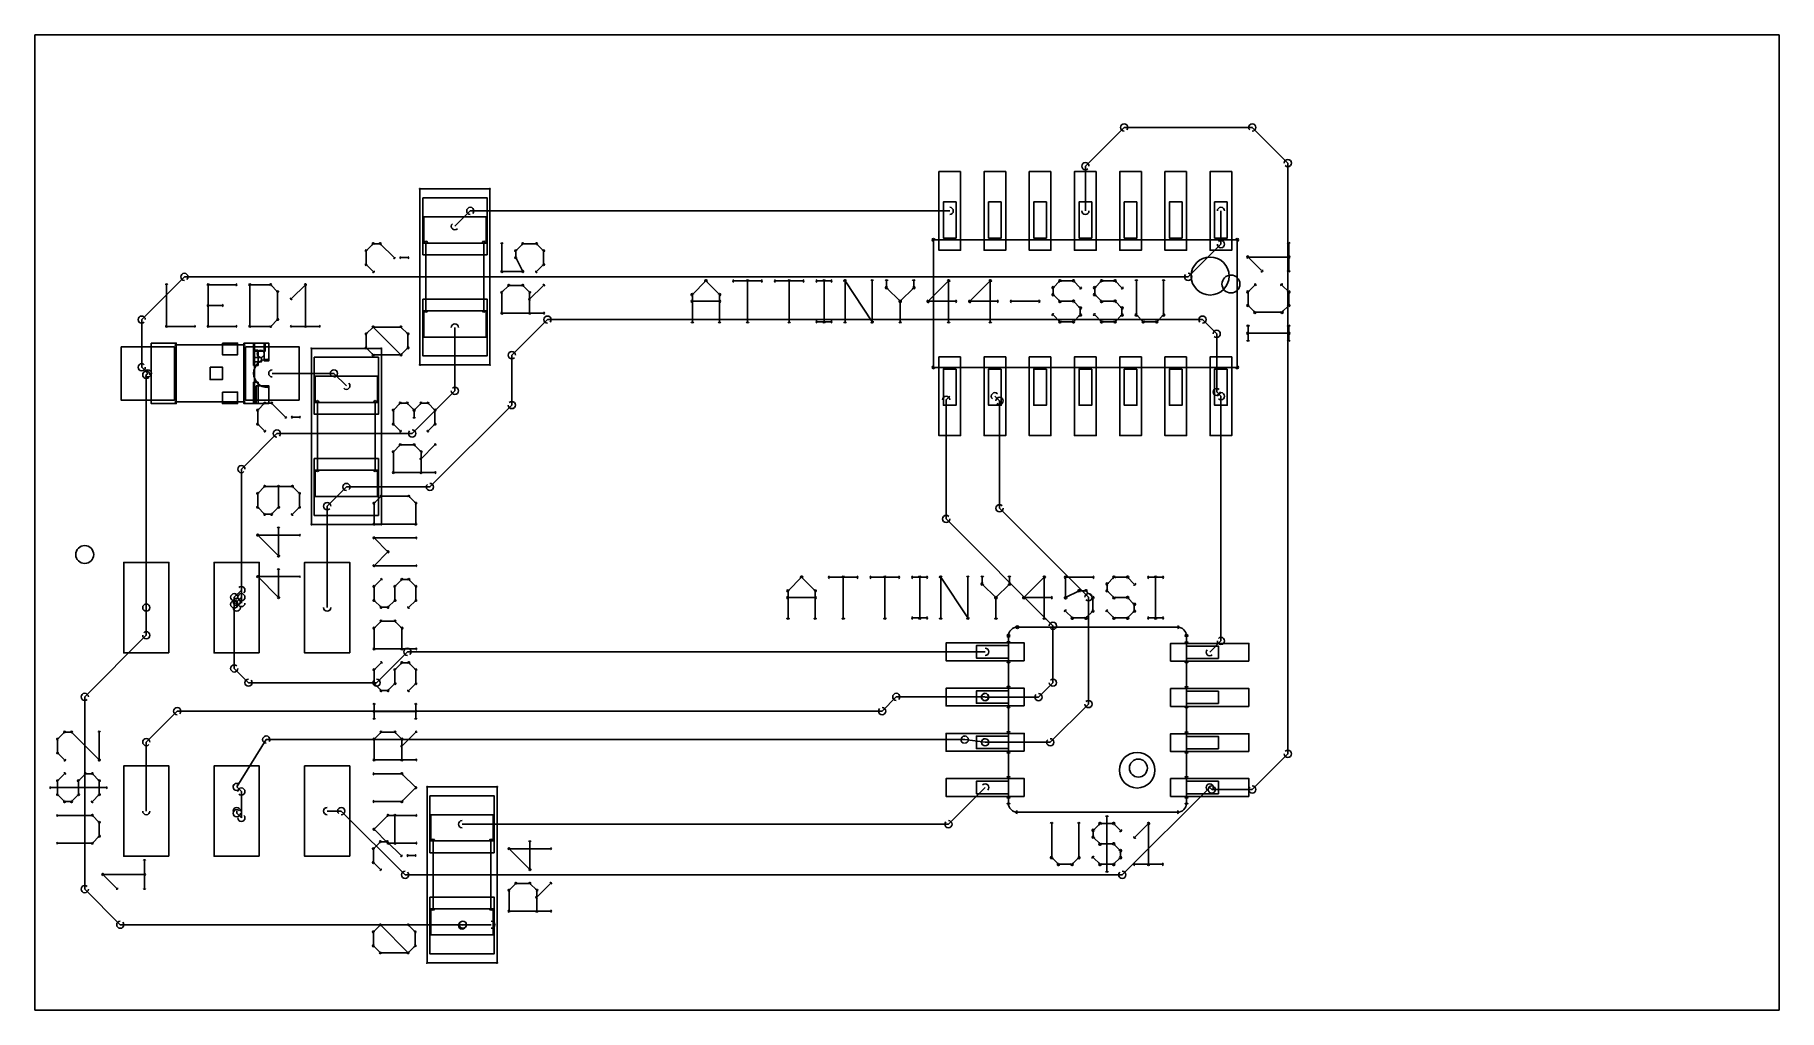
# Model space of a CAD drawing. Extents: x 0 to 139, y 764 to 841.
import ezdxf

# ---------------------------------------------------------------- set-up
doc = ezdxf.new("R2010")
doc.units = 0
doc.layers.add('Layer_1', color=7, linetype='CONTINUOUS')

msp = doc.modelspace()

# ---------------------------------------------------------------- linework, layer by layer
at = {"layer": 'Layer_1', "color": 7}
for points in [[(0.456887, 763.762328), (139.354513, 763.762328), (139.354513, 841.431613), (0.456887, 841.431613), (0.456887, 763.762328)], [(84.107274, 827.41004), (84.107274, 830.971772), (87.197037, 834.061535)], [(87.197037, 834.061535), (97.401761, 834.061535), (100.236406, 831.22689)], [(87.400565, 833.858008), (87.400565, 833.858008)], [(97.605288, 834.265063), (97.605288, 834.265063)], [(83.903746, 831.175299), (83.903746, 831.175299)], [(100.236406, 831.22689), (100.236406, 784.171775), (97.401761, 781.33713)], [(100.032879, 831.023362), (100.032879, 831.023362)], [(36.692159, 829.166103), (36.692159, 815.145946), (31.119246, 815.145946), (31.119246, 829.166103), (36.692159, 829.166103)], [(35.128852, 827.41004), (33.905703, 826.18689)], [(35.128852, 827.41004), (73.307275, 827.41004)], [(35.33238, 827.206512), (35.33238, 827.206512)], [(94.907273, 827.41004), (94.907273, 824.763898)], [(33.702175, 826.390418), (33.702175, 826.390418)], [(96.202706, 825.10689), (72.011842, 825.10689), (72.011842, 814.95319), (96.202706, 814.95319), (96.202706, 825.10689)], [(27.399341, 822.58519), (26.846869, 823.137662), (26.846869, 824.242607), (27.399341, 824.795079), (27.951814, 824.795079), (29.056758, 823.690134)], [(29.609231, 823.690134), (30.161703, 823.690134)], [(31.601703, 819.456025), (31.601703, 824.892024)], [(36.209703, 819.456025), (36.209703, 824.892024)], [(37.646868, 824.795079), (37.646868, 822.58519), (39.304285, 822.58519), (38.751813, 823.690134)], [(38.751813, 823.690134), (38.751813, 824.242607), (39.304285, 824.795079), (40.40923, 824.795079), (40.961702, 824.242607), (40.961702, 823.137662), (40.40923, 822.58519)], [(38.816159, 823.722449), (38.816171, 823.722461)], [(94.907273, 824.763898), (92.299399, 822.156024)], [(95.1108, 824.560371), (95.1108, 824.560371)], [(98.145572, 822.655205), (97.064438, 823.736056), (100.307272, 823.736056)], [(100.307272, 822.655205), (100.307272, 824.816906)], [(39.239939, 822.552875), (39.239927, 822.552863)], [(92.095871, 822.359552), (92.095871, 822.359552)], [(92.299399, 822.156024), (12.362398, 822.156024), (8.960823, 818.75445)], [(10.947343, 821.532969), (10.947343, 818.218135), (13.157232, 818.218135)], [(12.565925, 821.952497), (12.565925, 821.952497)], [(16.472067, 821.532969), (14.262177, 821.532969), (14.262177, 818.218135), (16.472067, 818.218135)], [(17.577011, 821.532969), (17.577011, 818.218135), (19.234429, 818.218135), (19.786901, 818.770607), (19.786901, 820.980497), (19.234429, 821.532969), (17.577011, 821.532969)], [(20.891846, 820.428024), (21.99679, 821.532969)], [(21.99679, 821.532969), (21.99679, 818.218135)], [(22.047531, 821.481946), (22.047531, 821.481946)], [(40.961702, 819.270355), (37.646868, 819.270355), (37.646868, 820.927772), (38.19934, 821.480245), (39.304285, 821.480245), (39.856758, 820.927772), (39.856758, 819.270355)], [(39.856758, 820.3753), (40.961702, 821.480245)], [(52.814205, 818.59004), (52.814205, 820.751741), (53.895056, 821.832875), (54.976189, 820.751741), (54.976189, 818.59004)], [(56.12904, 821.832875), (58.291024, 821.832875)], [(57.20989, 818.59004), (57.20989, 821.832875)], [(59.443874, 821.832875), (61.605858, 821.832875)], [(60.524724, 818.59004), (60.524724, 821.832875)], [(62.758708, 821.832875), (63.839559, 821.832875)], [(63.299275, 818.59004), (63.299275, 821.832875)], [(64.968598, 818.59004), (64.968598, 821.832875), (67.130299, 818.59004)], [(65.043433, 821.882765), (65.043438, 821.88277)], [(67.130299, 818.59004), (67.130299, 821.832875)], [(68.283432, 821.832875), (68.283432, 821.292308), (69.364283, 820.211458), (70.445133, 821.292308), (70.445133, 821.832875)], [(73.219684, 818.59004), (73.219684, 821.832875), (71.598267, 820.211458), (73.759967, 820.211458)], [(76.534518, 818.59004), (76.534518, 821.832875), (74.913101, 820.211458), (77.074802, 820.211458)], [(83.704471, 821.292308), (83.164187, 821.832875), (82.083053, 821.832875), (81.54277, 821.292308), (81.54277, 820.751741), (82.083053, 820.211458), (83.164187, 820.211458), (83.704471, 819.670891), (83.704471, 819.130607), (83.164187, 818.59004)], [(87.019305, 821.292308), (86.479021, 821.832875), (85.397888, 821.832875), (84.857604, 821.292308), (84.857604, 820.751741), (85.397888, 820.211458), (86.479021, 820.211458), (87.019305, 819.670891), (87.019305, 819.130607), (86.479021, 818.59004)], [(88.172439, 821.832875), (88.172439, 819.130607), (88.712722, 818.59004)], [(90.334139, 819.130607), (90.334139, 821.832875)], [(97.605005, 821.502355), (97.064438, 820.961788), (97.064438, 819.880938), (97.605005, 819.340371)], [(100.307272, 819.880938), (100.307272, 820.961788), (99.766705, 821.502355)], [(100.243493, 820.898009), (100.243493, 820.898009)], [(14.262177, 819.875552), (15.367122, 819.875552)], [(52.814205, 820.211458), (54.976189, 820.211458)], [(69.364283, 820.211458), (69.364283, 818.59004)], [(78.227936, 820.211458), (80.389636, 820.211458)], [(97.605005, 819.340371), (99.766705, 819.340371), (100.307272, 819.880938)], [(100.371052, 819.817158), (100.371052, 819.817158)], [(8.757295, 818.957977), (8.757295, 818.957977)], [(8.960823, 818.75445), (8.960823, 814.956025), (9.442713, 814.474135)], [(20.891846, 818.218135), (23.101735, 818.218135)], [(29.609231, 815.955521), (27.399341, 815.955521), (26.846869, 816.507993), (26.846869, 817.612938), (27.399341, 818.165411), (29.609231, 818.165411), (30.161703, 817.612938), (30.161703, 816.507993), (29.609231, 815.955521), (27.399341, 818.165411)], [(33.905703, 818.125159), (33.905703, 813.085159), (30.504128, 809.683584)], [(38.441136, 811.951301), (38.441136, 815.919804), (41.275781, 818.75445)], [(41.275781, 818.75445), (93.433257, 818.75445), (94.567115, 817.620592)], [(41.479309, 818.550922), (41.479309, 818.550922)], [(62.758708, 818.59004), (63.839559, 818.59004)], [(67.055464, 818.540151), (67.055456, 818.540145)], [(83.164187, 818.59004), (82.083053, 818.59004), (81.54277, 819.130607)], [(82.019557, 818.526261), (82.019557, 818.526261)], [(83.100408, 818.65382), (83.100408, 818.65382)], [(86.479021, 818.59004), (85.397888, 818.59004), (84.857604, 819.130607)], [(85.334392, 818.526261), (85.334392, 818.526261)], [(86.415242, 818.65382), (86.415242, 818.65382)], [(88.649226, 818.526261), (88.649226, 818.526261)], [(88.712722, 818.59004), (89.793856, 818.59004), (90.334139, 819.130607)], [(89.730076, 818.65382), (89.730076, 818.65382)], [(93.636785, 818.957977), (93.636785, 818.957977)], [(97.064438, 817.130481), (97.064438, 818.211332)], [(97.541225, 819.276592), (97.541225, 819.276592)], [(99.703209, 819.404151), (99.703209, 819.404151)], [(100.307272, 817.130481), (100.307272, 818.211332)], [(11.710429, 816.741852), (17.096255, 816.741852)], [(94.363588, 817.417064), (94.363588, 817.417064)], [(94.567115, 817.620592), (94.567115, 812.990198), (94.907273, 812.650041)], [(100.307272, 817.671048), (97.064438, 817.671048)], [(28.046491, 816.466891), (28.046491, 802.446735), (22.473578, 802.446735), (22.473578, 816.466891), (28.046491, 816.466891)], [(38.237608, 816.123332), (38.237608, 816.123332)], [(9.125799, 814.564277), (9.125799, 814.564277)], [(9.164351, 815.159552), (9.164351, 815.159552)], [(9.239185, 814.270608), (9.239185, 814.270608)], [(9.329327, 795.815082), (9.329327, 814.360749), (9.442713, 814.474135)], [(9.64624, 814.270608), (9.64624, 814.270608)], [(19.363972, 814.474135), (24.273578, 814.474135), (25.260034, 813.487679)], [(24.477105, 814.677663), (24.477105, 814.677663)], [(25.056507, 813.284151), (25.056507, 813.284151)], [(34.10923, 812.881631), (34.10923, 812.881631)], [(73.02381, 802.880435), (73.02381, 812.366576), (73.307275, 812.650041)], [(77.275778, 803.730829), (77.275778, 812.281537), (76.907274, 812.650041)], [(77.110802, 812.853568), (77.110802, 812.853568)], [(94.770643, 813.193726), (94.770643, 813.193726)], [(94.907273, 812.650041), (94.907273, 793.160436)], [(17.096255, 812.206419), (11.710429, 812.206419)], [(18.150177, 811.594135), (18.150177, 811.594135)], [(18.2012, 810.43845), (18.2012, 811.543395), (18.753673, 812.095868)], [(18.753673, 812.095868), (19.306145, 812.095868), (20.41109, 810.990923)], [(18.804696, 812.044844), (18.804696, 812.044844)], [(19.357169, 812.146608), (19.357169, 812.146608)], [(22.956035, 806.756813), (22.956035, 812.192813)], [(25.260034, 805.425947), (31.915782, 805.425947), (38.441136, 811.951301)], [(27.564034, 806.756813), (27.564034, 812.192813)], [(29.553672, 809.885978), (29.001199, 810.43845), (29.001199, 811.543395), (29.553672, 812.095868), (30.106144, 812.095868), (30.658617, 811.543395), (30.658617, 810.990923)], [(30.658617, 811.543395), (31.211089, 812.095868), (31.763561, 812.095868), (32.316034, 811.543395), (32.316034, 810.43845), (31.763561, 809.885978)], [(38.644663, 811.747773), (38.644663, 811.747773)], [(77.072251, 812.078009), (77.072251, 812.078009)], [(94.703745, 812.446513), (94.703745, 812.446513)], [(18.753673, 809.885978), (18.2012, 810.43845)], [(18.252224, 810.489191), (18.252224, 810.489191)], [(20.360066, 810.939899), (20.360066, 810.939899)], [(20.963562, 810.990923), (21.516035, 810.990923)], [(30.300601, 809.887112), (30.300601, 809.887112)], [(30.504128, 809.683584), (19.732476, 809.683584), (16.89783, 806.848939)], [(19.936003, 809.480057), (19.936003, 809.480057)], [(32.316034, 806.571144), (29.001199, 806.571144), (29.001199, 808.228561), (29.553672, 808.781033), (30.658617, 808.781033), (31.211089, 808.228561), (31.211089, 806.571144)], [(31.211089, 807.676089), (32.316034, 808.781033)], [(16.694303, 807.052467), (16.694303, 807.052467)], [(16.89783, 806.848939), (16.89783, 796.644215), (16.89783, 796.183586)], [(31.712254, 805.629475), (31.712254, 805.629475)], [(20.963562, 803.256309), (21.516035, 803.808782), (21.516035, 804.913727), (20.963562, 805.466199), (18.753673, 805.466199), (18.2012, 804.913727), (18.2012, 803.808782), (18.753673, 803.256309), (19.306145, 803.256309), (19.858617, 803.808782), (19.858617, 805.466199)], [(23.729326, 795.815082), (23.729326, 803.895238), (25.260034, 805.425947)], [(25.463562, 805.222419), (25.463562, 805.222419)], [(27.470491, 802.472813), (30.785325, 802.472813), (30.785325, 804.130231), (30.232853, 804.682703)], [(30.232853, 804.682703), (28.022963, 804.682703), (27.470491, 804.130231)], [(28.073987, 804.631679), (28.073987, 804.631679)], [(30.283876, 804.733443), (30.283876, 804.733443)], [(23.525798, 804.098766), (23.525798, 804.098766)], [(27.419467, 804.180971), (27.419467, 804.180971)], [(27.470491, 804.130231), (27.470491, 802.472813)], [(30.734302, 804.079207), (30.734302, 804.079207)], [(81.527746, 789.841066), (81.527746, 794.376499), (73.02381, 802.880435)], [(73.227338, 803.083963), (73.227338, 803.083963)], [(84.362392, 788.140279), (84.362392, 796.644215), (77.275778, 803.730829)], [(77.479306, 803.934357), (77.479306, 803.934357)], [(21.516035, 801.598892), (18.2012, 801.598892), (19.858617, 799.941475), (19.858617, 802.151365)], [(28.575436, 800.262924), (27.470491, 801.367869)], [(27.470491, 801.367869), (30.785325, 801.367869)], [(30.785325, 799.157979), (27.470491, 799.157979), (28.575436, 800.262924)], [(27.521514, 801.418609), (27.521514, 801.418609)], [(28.524412, 800.2119), (28.524412, 800.2119)], [(28.626459, 800.2119), (28.626459, 800.2119)], [(21.516035, 798.284058), (18.2012, 798.284058), (19.858617, 796.626641), (19.858617, 798.83653)], [(27.419467, 799.208719), (27.419467, 799.208719)], [(27.419467, 797.551302), (27.419467, 797.551302)], [(28.022963, 798.053034), (27.470491, 797.500562)], [(27.470491, 797.500562), (27.470491, 796.395617), (28.022963, 795.843145)], [(28.073987, 798.002011), (28.073987, 798.002011)], [(29.076884, 797.551302), (29.076884, 797.551302)], [(29.127908, 796.395617), (29.127908, 797.500562), (29.68038, 798.053034)], [(29.68038, 798.053034), (30.232853, 798.053034), (30.785325, 797.500562)], [(29.731404, 798.002011), (29.731404, 798.002011)], [(30.785325, 797.500562), (30.785325, 796.395617), (30.232853, 795.843145)], [(30.283876, 798.103774), (30.283876, 798.103774)], [(30.734302, 797.449538), (30.734302, 797.449538)], [(60.432598, 794.993034), (60.432598, 797.155019), (61.513449, 798.235869), (62.594582, 797.155019), (62.594582, 794.993034)], [(63.747433, 798.235869), (65.909417, 798.235869)], [(64.828283, 794.993034), (64.828283, 798.235869)], [(67.062267, 798.235869), (69.224251, 798.235869)], [(68.143117, 794.993034), (68.143117, 798.235869)], [(70.377102, 798.235869), (71.457952, 798.235869)], [(70.917668, 794.993034), (70.917668, 798.235869)], [(72.586991, 794.993034), (72.586991, 798.235869), (74.748692, 794.993034)], [(72.661826, 798.285759), (72.661831, 798.285764)], [(74.748692, 794.993034), (74.748692, 798.235869)], [(75.901825, 798.235869), (75.901825, 797.695302), (76.982676, 796.614452), (78.063526, 797.695302), (78.063526, 798.235869)], [(80.838077, 794.993034), (80.838077, 798.235869), (79.21666, 796.614452), (81.37836, 796.614452)], [(84.693195, 798.235869), (82.531494, 798.235869), (82.531494, 796.614452), (83.612345, 797.155019)], [(88.008029, 797.695302), (87.467746, 798.235869), (86.386612, 798.235869), (85.846329, 797.695302), (85.846329, 797.155019), (86.386612, 796.614452), (87.467746, 796.614452), (88.008029, 796.073885), (88.008029, 795.533601), (87.467746, 794.993034)], [(89.161163, 798.235869), (90.242013, 798.235869)], [(89.701446, 794.993034), (89.701446, 798.235869)], [(16.127374, 796.847743), (16.127374, 796.847743)], [(16.127374, 796.280814), (16.127374, 796.280814)], [(16.325799, 796.479239), (16.325799, 796.479239)], [(16.330901, 790.974925), (16.330901, 796.077286), (16.330901, 796.644215), (16.89783, 797.211144)], [(16.529326, 796.275711), (16.330901, 796.077286)], [(16.529326, 795.815082), (16.529326, 796.275711), (16.89783, 796.644215)], [(16.732854, 796.072184), (16.732854, 796.072184)], [(17.101358, 797.007617), (17.101358, 797.007617)], [(17.101358, 796.440688), (17.101358, 796.440688)], [(27.521514, 796.446357), (27.521514, 796.446357)], [(28.022963, 795.843145), (28.575436, 795.843145), (29.127908, 796.395617)], [(28.524412, 795.893885), (28.524412, 795.893885)], [(29.178932, 796.344593), (29.178932, 796.344593)], [(30.181829, 795.893885), (30.181829, 795.893885)], [(30.836349, 796.344593), (30.836349, 796.344593)], [(60.432598, 796.614452), (62.594582, 796.614452)], [(76.982676, 796.614452), (76.982676, 794.993034)], [(82.491242, 796.694956), (82.491228, 796.69497)], [(83.612345, 797.155019), (84.152911, 797.155019), (84.693195, 796.614452), (84.693195, 795.533601), (84.152911, 794.993034)], [(83.652597, 797.074515), (83.652611, 797.0745)], [(84.158864, 796.440688), (84.158864, 796.440688)], [(9.329327, 795.815082), (9.329327, 793.611145), (4.42539, 788.707208)], [(30.785325, 792.52831), (27.470491, 792.52831), (27.470491, 794.185727), (28.022963, 794.7382)], [(27.97194, 795.792121), (27.97194, 795.792121)], [(28.022963, 794.7382), (29.127908, 794.7382), (29.68038, 794.185727)], [(28.073987, 794.687176), (28.073987, 794.687176)], [(29.178932, 794.78894), (29.178932, 794.78894)], [(70.377102, 794.993034), (71.457952, 794.993034)], [(74.673857, 794.943145), (74.673849, 794.943139)], [(84.152911, 794.993034), (83.071778, 794.993034), (82.531494, 795.533601)], [(83.008282, 794.929255), (83.008282, 794.929255)], [(84.089132, 795.056814), (84.089132, 795.056814)], [(87.467746, 794.993034), (86.386612, 794.993034), (85.846329, 795.533601)], [(86.323116, 794.929255), (86.323116, 794.929255)], [(87.403966, 795.056814), (87.403966, 795.056814)], [(89.161163, 794.993034), (90.242013, 794.993034)], [(9.532854, 793.407617), (9.532854, 793.407617)], [(27.419467, 794.236468), (27.419467, 794.236468)], [(29.629357, 794.134704), (29.629357, 794.134704)], [(29.68038, 794.185727), (29.68038, 792.52831)], [(77.98444, 780.259965), (77.98444, 793.582798)], [(77.98444, 793.157602), (77.98444, 793.582798)], [(78.693101, 794.263113), (78.693101, 794.263113)], [(91.449005, 794.263113), (78.693101, 794.263113)], [(81.324219, 794.172971), (81.324219, 794.172971)], [(92.157667, 793.582798), (92.157667, 780.259965)], [(92.157667, 793.554452), (92.157667, 793.554452)], [(92.157667, 793.129255), (92.157667, 793.497759)], [(94.011525, 792.264688), (94.907273, 793.160436)], [(76.130581, 792.293035), (30.121451, 792.293035), (27.669483, 789.841066)], [(30.324979, 792.089507), (30.324979, 792.089507)], [(93.807997, 792.468216), (93.807997, 792.468216)], [(95.1108, 792.956909), (95.1108, 792.956909)], [(27.669483, 789.841066), (17.464759, 789.841066), (16.330901, 790.974925)], [(16.534429, 791.178452), (16.534429, 791.178452)], [(27.419467, 790.921633), (27.419467, 790.921633)], [(28.022963, 791.423365), (27.470491, 790.870893)], [(27.470491, 790.870893), (27.470491, 789.765948), (28.022963, 789.213476)], [(28.073987, 791.372342), (28.073987, 791.372342)], [(29.076884, 790.921633), (29.076884, 790.921633)], [(29.127908, 789.765948), (29.127908, 790.870893), (29.68038, 791.423365)], [(29.68038, 791.423365), (30.232853, 791.423365), (30.785325, 790.870893)], [(29.731404, 791.372342), (29.731404, 791.372342)], [(30.785325, 790.870893), (30.785325, 789.765948), (30.232853, 789.213476)], [(30.283876, 791.474106), (30.283876, 791.474106)], [(30.734302, 790.819869), (30.734302, 790.819869)], [(77.98444, 789.585948), (77.98444, 791.400121)], [(92.157667, 791.400121), (92.157667, 789.557602)], [(17.261232, 789.637539), (17.261232, 789.637539)], [(27.465955, 790.044594), (27.465955, 790.044594)], [(27.521514, 789.816688), (27.521514, 789.816688)], [(27.97194, 789.162452), (27.97194, 789.162452)], [(28.022963, 789.213476), (28.575436, 789.213476), (29.127908, 789.765948)], [(28.524412, 789.264216), (28.524412, 789.264216)], [(29.178932, 789.714925), (29.178932, 789.714925)], [(30.181829, 789.264216), (30.181829, 789.264216)], [(30.836349, 789.714925), (30.836349, 789.714925)], [(76.130581, 788.693035), (80.379715, 788.693035), (81.527746, 789.841066)], [(81.731274, 789.637539), (81.731274, 789.637539)], [(4.221863, 788.910736), (4.221863, 788.910736)], [(4.42539, 788.707208), (4.42539, 773.400123), (7.260036, 770.565477)], [(11.795468, 787.57335), (9.329327, 785.107208)], [(11.795468, 787.57335), (67.921448, 787.57335), (69.055306, 788.707208)], [(27.470491, 787.003586), (27.470491, 788.108531)], [(30.785325, 787.556059), (27.470491, 787.556059)], [(30.785325, 787.003586), (30.785325, 788.108531)], [(67.717921, 787.776878), (67.717921, 787.776878)], [(69.055306, 788.707208), (76.116408, 788.707208), (76.130581, 788.693035)], [(69.258834, 788.503681), (69.258834, 788.503681)], [(75.927054, 788.489507), (75.927054, 788.489507)], [(76.319936, 788.910736), (76.319936, 788.910736)], [(77.98444, 785.985949), (77.98444, 787.800122)], [(80.176187, 788.896562), (80.176187, 788.896562)], [(81.315148, 785.093035), (84.362392, 788.140279)], [(84.565919, 787.936752), (84.565919, 787.936752)], [(92.157667, 787.800122), (92.157667, 785.957602)], [(11.998996, 787.369822), (11.998996, 787.369822)], [(5.585327, 785.898641), (5.585327, 783.688752), (3.375438, 785.898641), (2.822965, 785.898641), (2.270493, 785.346169), (2.270493, 784.241224), (2.822965, 783.688752)], [(9.125799, 785.310736), (9.125799, 785.310736)], [(9.329327, 785.107208), (9.329327, 779.615083)], [(16.529326, 781.535555), (18.882082, 785.305634)], [(18.882082, 785.305634), (74.50066, 785.305634), (76.130581, 785.093035)], [(19.126429, 785.15313), (19.12645, 785.153091)], [(30.785325, 783.688752), (27.470491, 783.688752), (27.470491, 785.346169), (28.022963, 785.898641), (29.127908, 785.898641), (29.68038, 785.346169), (29.68038, 783.688752)], [(29.68038, 784.793697), (30.785325, 785.898641)], [(74.537794, 785.591082), (74.537919, 785.591099)], [(76.093448, 784.807586), (76.093323, 784.80757)], [(76.130581, 785.093035), (81.315148, 785.093035)], [(81.11162, 785.296563), (81.11162, 785.296563)], [(77.98444, 782.385949), (77.98444, 784.200122)], [(92.157667, 784.200122), (92.157667, 782.385949)], [(100.439934, 783.968248), (100.439934, 783.968248)], [(5.032855, 780.373917), (5.585327, 780.92639), (5.585327, 782.031335), (5.032855, 782.583807), (4.480382, 782.583807), (3.92791, 782.031335), (3.92791, 780.92639), (3.375438, 780.373917), (2.822965, 780.373917), (2.270493, 780.92639), (2.270493, 782.031335), (2.822965, 782.583807)], [(27.470491, 780.373917), (29.68038, 780.373917), (30.785325, 781.478862), (29.68038, 782.583807), (27.470491, 782.583807)], [(1.71802, 781.478862), (6.1378, 781.478862)], [(16.28498, 781.688059), (16.284959, 781.688098)], [(16.89783, 779.069414), (16.89783, 781.167051), (16.529326, 781.535555)], [(16.694303, 780.963524), (16.694303, 780.963524)], [(16.732854, 781.739083), (16.732854, 781.739083)], [(29.937199, 774.533981), (87.05247, 774.533981), (94.011525, 781.493036)], [(37.259088, 781.544059), (37.259088, 767.523903), (31.686176, 767.523903), (31.686176, 781.544059), (37.259088, 781.544059)], [(34.472632, 778.564847), (73.202393, 778.564847), (76.130581, 781.493036)], [(76.334109, 781.289508), (76.334109, 781.289508)], [(77.98444, 780.628469), (77.98444, 780.259965)], [(92.157667, 780.628469), (92.157667, 780.259965)], [(93.963903, 781.133602), (93.963903, 781.133602)], [(97.401761, 781.33713), (94.16743, 781.33713), (94.011525, 781.493036)], [(94.215052, 781.696563), (94.215052, 781.696563)], [(94.215052, 781.289508), (94.215052, 781.289508)], [(97.198233, 781.540658), (97.198233, 781.540658)], [(2.270493, 777.059083), (5.032855, 777.059083), (5.585327, 777.611556), (5.585327, 778.7165), (5.032855, 779.268973), (2.270493, 779.268973)], [(16.529326, 779.615083), (16.529326, 779.437918), (16.89783, 779.069414)], [(16.732854, 779.641445), (16.732854, 779.641445)], [(23.729326, 779.615083), (24.856097, 779.615083)], [(24.856097, 779.615083), (29.937199, 774.533981)], [(25.059625, 779.81861), (25.059625, 779.81861)], [(30.785325, 777.059083), (28.575436, 777.059083), (27.470491, 778.164028), (28.575436, 779.268973), (30.785325, 779.268973)], [(29.127908, 777.059083), (29.127908, 779.268973)], [(77.98444, 780.231618), (77.98444, 780.231618)], [(78.693101, 779.522957), (91.420659, 779.522957)], [(91.449005, 779.522957), (91.449005, 779.522957)], [(16.694303, 778.865886), (16.694303, 778.865886)], [(72.998865, 778.768374), (72.998865, 778.768374)], [(81.426549, 778.61587), (81.426549, 775.913603), (81.967116, 775.373036)], [(83.588534, 775.913603), (83.588534, 778.61587)], [(84.677604, 778.139083), (84.677604, 778.139083)], [(84.741384, 777.534737), (84.741384, 778.075304), (85.281951, 778.61587)], [(85.281951, 778.61587), (86.362801, 778.61587), (86.903368, 778.075304)], [(85.822234, 779.156154), (85.822234, 774.832469)], [(88.056218, 777.534737), (89.137069, 778.61587), (89.137069, 775.373036)], [(27.96627, 774.963146), (27.413798, 775.515619), (27.413798, 776.620563), (27.96627, 777.173036), (28.518743, 777.173036), (29.623688, 776.068091)], [(32.168632, 771.833981), (32.168632, 777.269981)], [(36.776632, 771.833981), (36.776632, 777.269981)], [(41.528631, 776.620563), (38.213797, 776.620563), (39.871214, 774.963146), (39.871214, 777.173036)], [(86.903368, 775.913603), (86.903368, 776.453886), (86.362801, 776.994453), (85.281951, 776.994453), (84.741384, 777.534737)], [(84.805163, 777.598516), (84.805163, 777.598516)], [(9.185327, 773.459083), (9.185327, 775.668973)], [(30.17616, 776.068091), (30.728632, 776.068091)], [(81.903337, 775.309256), (81.903337, 775.309256)], [(81.967116, 775.373036), (83.047967, 775.373036), (83.588534, 775.913603)], [(82.984187, 775.436816), (82.984187, 775.436816)], [(84.741384, 775.913603), (85.281951, 775.373036)], [(84.805163, 775.977099), (84.805163, 775.977099)], [(85.218171, 775.309256), (85.218171, 775.309256)], [(85.281951, 775.373036), (86.362801, 775.373036), (86.903368, 775.913603)], [(86.299022, 775.436816), (86.299022, 775.436816)], [(88.056218, 775.373036), (90.217919, 775.373036)], [(6.975437, 773.459083), (5.870493, 774.564028), (9.185327, 774.564028)], [(29.733672, 774.330453), (29.733672, 774.330453)], [(41.528631, 771.648312), (38.213797, 771.648312), (38.213797, 773.305729), (38.766269, 773.858201), (39.871214, 773.858201), (40.423687, 773.305729), (40.423687, 771.648312)], [(40.423687, 772.753257), (41.528631, 773.858201)], [(86.848943, 774.737509), (86.848943, 774.737509)], [(4.628918, 773.60365), (4.628918, 773.60365)], [(7.056508, 770.36195), (7.056508, 770.36195)], [(7.260036, 770.565477), (34.534994, 770.565477)], [(30.17616, 768.333478), (27.96627, 768.333478), (27.413798, 768.88595), (27.413798, 769.990895), (27.96627, 770.543367), (30.17616, 770.543367), (30.728632, 769.990895), (30.728632, 768.88595), (30.17616, 768.333478), (27.96627, 770.543367)], [(34.269104, 770.706643), (34.269104, 770.706643)], [(36.802711, 770.565477), (34.534994, 770.565477), (34.472632, 770.503115)], [(34.738522, 770.36195), (34.738522, 770.36195)]]:
    msp.add_lwpolyline(points, dxfattribs=at)
for points in [[(74.171274, 830.542039), (72.443275, 830.542039), (72.443275, 824.27804), (74.171274, 824.27804), (74.171274, 830.542039)], [(77.771274, 830.542039), (76.043274, 830.542039), (76.043274, 824.27804), (77.771274, 824.27804), (77.771274, 830.542039)], [(81.371274, 830.542039), (79.643274, 830.542039), (79.643274, 824.27804), (81.371274, 824.27804), (81.371274, 830.542039)], [(84.971274, 830.542039), (83.243274, 830.542039), (83.243274, 824.27804), (84.971274, 824.27804), (84.971274, 830.542039)], [(88.571273, 830.542039), (86.843273, 830.542039), (86.843273, 824.27804), (88.571273, 824.27804), (88.571273, 830.542039)], [(92.171273, 830.542039), (90.443273, 830.542039), (90.443273, 824.27804), (92.171273, 824.27804), (92.171273, 830.542039)], [(95.771273, 830.542039), (94.043273, 830.542039), (94.043273, 824.27804), (95.771273, 824.27804), (95.771273, 830.542039)], [(31.35027, 828.454607), (31.35027, 823.919174), (36.461136, 823.919174), (36.461136, 828.454607), (31.35027, 828.454607)], [(73.811274, 828.13004), (72.803275, 828.13004), (72.803275, 825.25004), (73.811274, 825.25004), (73.811274, 828.13004)], [(77.411274, 828.13004), (76.403274, 828.13004), (76.403274, 825.25004), (77.411274, 825.25004), (77.411274, 828.13004)], [(81.011274, 828.13004), (80.003274, 828.13004), (80.003274, 825.25004), (81.011274, 825.25004), (81.011274, 828.13004)], [(84.611274, 828.13004), (83.603274, 828.13004), (83.603274, 825.25004), (84.611274, 825.25004), (84.611274, 828.13004)], [(88.211273, 828.13004), (87.203273, 828.13004), (87.203273, 825.25004), (88.211273, 825.25004), (88.211273, 828.13004)], [(91.811273, 828.13004), (90.803273, 828.13004), (90.803273, 825.25004), (91.811273, 825.25004), (91.811273, 828.13004)], [(95.411273, 828.13004), (94.403273, 828.13004), (94.403273, 825.25004), (95.411273, 825.25004), (95.411273, 828.13004)], [(31.421703, 826.944024), (31.421703, 824.856024), (36.389703, 824.856024), (36.389703, 826.944024), (31.421703, 826.944024)], [(31.35027, 820.392875), (31.35027, 815.857442), (36.461136, 815.857442), (36.461136, 820.392875), (31.35027, 820.392875)], [(31.421703, 819.456025), (31.421703, 817.368025), (36.389703, 817.368025), (36.389703, 819.456025), (31.421703, 819.456025)], [(9.726177, 816.883584), (9.726177, 812.064687), (11.710429, 812.064687), (11.710429, 816.883584), (9.726177, 816.883584)], [(15.395468, 816.883584), (15.395468, 815.962324), (16.600193, 815.962324), (16.600193, 816.883584), (15.395468, 816.883584)], [(17.096255, 816.883584), (17.096255, 812.064687), (17.946649, 812.064687), (17.946649, 816.883584), (17.096255, 816.883584)], [(17.875783, 816.883584), (17.875783, 816.245789), (18.797043, 816.245789), (18.797043, 816.883584), (17.875783, 816.883584)], [(18.726177, 816.883584), (18.726177, 815.466261), (19.080507, 815.466261), (19.080507, 816.883584), (18.726177, 816.883584)], [(7.316729, 816.600119), (7.316729, 812.348151), (11.568697, 812.348151), (11.568697, 816.600119), (7.316729, 816.600119)], [(17.237988, 816.600119), (17.237988, 812.348151), (21.489956, 812.348151), (21.489956, 816.600119), (17.237988, 816.600119)], [(17.875783, 816.316655), (17.875783, 815.11193), (18.230114, 815.11193), (18.230114, 816.316655), (17.875783, 816.316655)], [(17.875783, 815.749726), (17.875783, 815.395395), (18.513578, 815.395395), (18.513578, 815.749726), (17.875783, 815.749726)], [(22.704601, 815.755395), (22.704601, 811.219962), (27.815467, 811.219962), (27.815467, 815.755395), (22.704601, 815.755395)], [(74.171274, 815.782041), (72.443275, 815.782041), (72.443275, 809.518041), (74.171274, 809.518041), (74.171274, 815.782041)], [(77.771274, 815.782041), (76.043274, 815.782041), (76.043274, 809.518041), (77.771274, 809.518041), (77.771274, 815.782041)], [(81.371274, 815.782041), (79.643274, 815.782041), (79.643274, 809.518041), (81.371274, 809.518041), (81.371274, 815.782041)], [(84.971274, 815.782041), (83.243274, 815.782041), (83.243274, 809.518041), (84.971274, 809.518041), (84.971274, 815.782041)], [(88.571273, 815.782041), (86.843273, 815.782041), (86.843273, 809.518041), (88.571273, 809.518041), (88.571273, 815.782041)], [(92.171273, 815.782041), (90.443273, 815.782041), (90.443273, 809.518041), (92.171273, 809.518041), (92.171273, 815.782041)], [(95.771273, 815.782041), (94.043273, 815.782041), (94.043273, 809.518041), (95.771273, 809.518041), (95.771273, 815.782041)], [(14.403342, 814.970198), (14.403342, 813.978072), (15.395468, 813.978072), (15.395468, 814.970198), (14.403342, 814.970198)], [(22.776035, 814.244812), (22.776035, 812.156813), (27.744034, 812.156813), (27.744034, 814.244812), (22.776035, 814.244812)], [(73.811274, 814.810041), (72.803275, 814.810041), (72.803275, 811.930041), (73.811274, 811.930041), (73.811274, 814.810041)], [(77.411274, 814.810041), (76.403274, 814.810041), (76.403274, 811.930041), (77.411274, 811.930041), (77.411274, 814.810041)], [(81.011274, 814.810041), (80.003274, 814.810041), (80.003274, 811.930041), (81.011274, 811.930041), (81.011274, 814.810041)], [(84.611274, 814.810041), (83.603274, 814.810041), (83.603274, 811.930041), (84.611274, 811.930041), (84.611274, 814.810041)], [(88.211273, 814.810041), (87.203273, 814.810041), (87.203273, 811.930041), (88.211273, 811.930041), (88.211273, 814.810041)], [(91.811273, 814.810041), (90.803273, 814.810041), (90.803273, 811.930041), (91.811273, 811.930041), (91.811273, 814.810041)], [(95.411273, 814.810041), (94.403273, 814.810041), (94.403273, 811.930041), (95.411273, 811.930041), (95.411273, 814.810041)], [(15.395468, 812.985946), (15.395468, 812.064687), (16.600193, 812.064687), (16.600193, 812.985946), (15.395468, 812.985946)], [(17.875783, 813.765474), (17.875783, 812.064687), (18.230114, 812.064687), (18.230114, 813.765474), (17.875783, 813.765474)], [(18.088381, 813.482009), (18.088381, 812.064687), (19.080507, 812.064687), (19.080507, 813.482009), (18.088381, 813.482009)], [(22.704601, 807.693663), (22.704601, 803.158231), (27.815467, 803.158231), (27.815467, 807.693663), (22.704601, 807.693663)], [(22.776035, 806.756813), (22.776035, 804.668813), (27.744034, 804.668813), (27.744034, 806.756813), (22.776035, 806.756813)], [(11.129327, 792.215082), (11.129327, 799.415081), (7.529327, 799.415081), (7.529327, 792.215082), (11.129327, 792.215082)], [(18.329326, 792.215082), (18.329326, 799.415081), (14.729327, 799.415081), (14.729327, 792.215082), (18.329326, 792.215082)], [(25.529326, 792.215082), (25.529326, 799.415081), (21.929326, 799.415081), (21.929326, 792.215082), (25.529326, 792.215082)], [(79.248691, 791.584373), (79.248691, 793.001696), (73.012471, 793.001696), (73.012471, 791.584373), (79.248691, 791.584373)], [(77.98444, 791.796972), (77.98444, 792.789098), (75.433259, 792.789098), (75.433259, 791.796972), (77.98444, 791.796972)], [(97.129635, 791.556027), (97.129635, 792.97335), (90.893415, 792.97335), (90.893415, 791.556027), (97.129635, 791.556027)], [(94.708848, 791.768625), (94.708848, 792.760751), (92.157667, 792.760751), (92.157667, 791.768625), (94.708848, 791.768625)], [(79.248691, 787.984374), (79.248691, 789.401696), (73.012471, 789.401696), (73.012471, 787.984374), (79.248691, 787.984374)], [(77.98444, 788.196972), (77.98444, 789.189098), (75.433259, 789.189098), (75.433259, 788.196972), (77.98444, 788.196972)], [(97.129635, 787.956027), (97.129635, 789.37335), (90.893415, 789.37335), (90.893415, 787.956027), (97.129635, 787.956027)], [(94.708848, 788.168626), (94.708848, 789.160751), (92.157667, 789.160751), (92.157667, 788.168626), (94.708848, 788.168626)], [(79.248691, 784.384374), (79.248691, 785.801697), (73.012471, 785.801697), (73.012471, 784.384374), (79.248691, 784.384374)], [(77.98444, 784.596972), (77.98444, 785.589098), (75.433259, 785.589098), (75.433259, 784.596972), (77.98444, 784.596972)], [(97.129635, 784.356027), (97.129635, 785.77335), (90.893415, 785.77335), (90.893415, 784.356027), (97.129635, 784.356027)], [(94.708848, 784.568626), (94.708848, 785.560752), (92.157667, 785.560752), (92.157667, 784.568626), (94.708848, 784.568626)], [(11.129327, 776.015083), (11.129327, 783.215083), (7.529327, 783.215083), (7.529327, 776.015083), (11.129327, 776.015083)], [(18.329326, 776.015083), (18.329326, 783.215083), (14.729327, 783.215083), (14.729327, 776.015083), (18.329326, 776.015083)], [(25.529326, 776.015083), (25.529326, 783.215083), (21.929326, 783.215083), (21.929326, 776.015083), (25.529326, 776.015083)], [(79.248691, 780.784374), (79.248691, 782.201697), (73.012471, 782.201697), (73.012471, 780.784374), (79.248691, 780.784374)], [(97.129635, 780.784374), (97.129635, 782.201697), (90.893415, 782.201697), (90.893415, 780.784374), (97.129635, 780.784374)], [(31.917199, 780.832563), (31.917199, 776.29713), (37.028065, 776.29713), (37.028065, 780.832563), (31.917199, 780.832563)], [(77.98444, 780.996973), (77.98444, 781.989098), (75.433259, 781.989098), (75.433259, 780.996973), (77.98444, 780.996973)], [(94.708848, 780.996973), (94.708848, 781.989098), (92.157667, 781.989098), (92.157667, 780.996973), (94.708848, 780.996973)], [(31.988632, 779.321981), (31.988632, 777.233981), (36.956632, 777.233981), (36.956632, 779.321981), (31.988632, 779.321981)], [(31.917199, 772.770831), (31.917199, 768.235399), (37.028065, 768.235399), (37.028065, 772.770831), (31.917199, 772.770831)], [(31.988632, 771.833981), (31.988632, 769.745981), (36.956632, 769.745981), (36.956632, 771.833981), (31.988632, 771.833981)]]:
    msp.add_lwpolyline(points, close=True, dxfattribs=at)
for points in [[(87.197037, 834.349535), (87.037985, 834.349535), (86.909037, 834.220587), (86.909037, 834.061535)], [(86.909037, 834.061535), (86.909037, 833.902483), (87.037985, 833.773535), (87.197037, 833.773535)], [(87.197034, 834.349368), (87.117551, 834.349368), (87.045579, 834.317138), (86.993507, 834.265066)], [(87.484867, 834.061535), (87.484867, 834.220502), (87.356004, 834.349368), (87.197034, 834.349368)], [(87.400565, 833.858008), (87.452666, 833.910108), (87.484867, 833.982052), (87.484867, 834.061535)], [(97.401761, 834.349365), (97.242794, 834.349365), (97.113928, 834.220502), (97.113928, 834.061532)], [(97.113928, 834.061532), (97.113928, 833.982049), (97.146158, 833.910077), (97.19823, 833.858005)], [(97.689761, 834.061535), (97.689761, 834.220587), (97.560813, 834.349535), (97.401761, 834.349535)], [(97.605288, 834.265063), (97.553216, 834.317135), (97.481244, 834.349365), (97.401761, 834.349365)], [(97.401761, 833.773535), (97.560813, 833.773535), (97.689761, 833.902483), (97.689761, 834.061535)], [(84.107274, 831.259772), (83.948222, 831.259772), (83.819274, 831.130824), (83.819274, 830.971772)], [(83.903746, 831.175299), (83.851674, 831.123198), (83.819444, 831.051255), (83.819444, 830.971772)], [(83.819444, 830.971772), (83.819444, 830.812805), (83.948307, 830.683939), (84.107276, 830.683939)], [(84.395274, 830.971772), (84.395274, 831.130824), (84.266326, 831.259772), (84.107274, 831.259772)], [(84.107276, 830.683939), (84.18676, 830.683939), (84.258732, 830.716169), (84.310804, 830.768241)], [(100.236406, 831.51489), (100.077354, 831.51489), (99.948406, 831.385942), (99.948406, 831.22689)], [(100.032879, 831.023362), (100.084951, 830.97129), (100.156923, 830.93906), (100.236406, 830.93906)], [(100.524406, 831.22689), (100.524406, 831.385942), (100.395458, 831.51489), (100.236406, 831.51489)], [(100.236406, 830.93906), (100.395373, 830.93906), (100.524239, 831.067923), (100.524239, 831.226893)], [(100.524239, 831.226893), (100.524239, 831.306376), (100.492009, 831.378319), (100.439937, 831.43042)], [(31.119246, 829.202103), (31.099404, 829.202103), (31.083246, 829.185945), (31.083246, 829.166103)], [(31.119246, 829.202103), (31.099404, 829.202103), (31.083246, 829.185945), (31.083246, 829.166103)], [(31.083246, 829.166103), (31.083246, 829.14626), (31.099404, 829.130103), (31.119246, 829.130103)], [(31.155246, 829.166103), (31.155246, 829.185945), (31.139089, 829.202103), (31.119246, 829.202103)], [(36.692159, 829.202103), (36.672317, 829.202103), (36.656159, 829.185945), (36.656159, 829.166103)], [(36.728159, 829.166103), (36.728159, 829.185945), (36.712002, 829.202103), (36.692159, 829.202103)], [(36.728159, 829.166103), (36.728159, 829.185945), (36.712002, 829.202103), (36.692159, 829.202103)], [(36.692159, 829.130103), (36.712002, 829.130103), (36.728159, 829.14626), (36.728159, 829.166103)], [(35.128852, 827.69804), (34.9698, 827.69804), (34.840852, 827.569092), (34.840852, 827.41004)], [(34.840852, 827.41004), (34.840852, 827.250988), (34.9698, 827.12204), (35.128852, 827.12204)], [(35.12885, 827.697872), (35.049366, 827.697872), (34.977394, 827.665642), (34.925322, 827.61357)], [(35.416682, 827.41004), (35.416682, 827.569007), (35.287819, 827.697872), (35.12885, 827.697872)], [(35.33238, 827.206512), (35.384481, 827.258585), (35.416682, 827.330556), (35.416682, 827.41004)], [(73.595275, 827.41004), (73.595275, 827.569092), (73.466326, 827.69804), (73.307275, 827.69804)], [(73.307275, 827.12204), (73.466326, 827.12204), (73.595275, 827.250988), (73.595275, 827.41004)], [(83.819274, 827.41004), (83.819274, 827.250988), (83.948222, 827.12204), (84.107274, 827.12204)], [(84.107274, 827.12204), (84.266326, 827.12204), (84.395274, 827.250988), (84.395274, 827.41004)], [(94.907273, 827.69804), (94.748221, 827.69804), (94.619273, 827.569092), (94.619273, 827.41004)], [(95.195273, 827.41004), (95.195273, 827.569092), (95.066325, 827.69804), (94.907273, 827.69804)], [(33.702175, 826.390418), (33.650103, 826.338345), (33.617873, 826.266374), (33.617873, 826.18689)], [(33.617873, 826.18689), (33.617873, 826.027923), (33.746736, 825.899057), (33.905706, 825.899057)], [(33.905706, 825.899057), (33.985189, 825.899057), (34.057133, 825.931287), (34.109233, 825.98336)], [(72.011842, 825.21489), (71.952201, 825.21489), (71.903842, 825.166531), (71.903842, 825.10689)], [(72.011842, 825.21489), (71.952201, 825.21489), (71.903842, 825.166531), (71.903842, 825.10689)], [(71.903842, 825.10689), (71.903842, 825.047249), (71.952201, 824.99889), (72.011842, 824.99889)], [(72.119842, 825.10689), (72.119842, 825.166531), (72.071483, 825.21489), (72.011842, 825.21489)], [(96.202706, 825.21489), (96.143065, 825.21489), (96.094706, 825.166531), (96.094706, 825.10689)], [(96.310706, 825.10689), (96.310706, 825.166531), (96.262347, 825.21489), (96.202706, 825.21489)], [(96.310706, 825.10689), (96.310706, 825.166531), (96.262347, 825.21489), (96.202706, 825.21489)], [(96.202706, 824.99889), (96.262347, 824.99889), (96.310706, 825.047249), (96.310706, 825.10689)], [(26.795845, 824.29363), (26.782806, 824.280591), (26.774585, 824.262534), (26.774585, 824.242607)], [(26.774585, 824.242607), (26.774585, 824.202752), (26.8069, 824.170437), (26.846755, 824.170437)], [(26.846869, 824.314607), (26.807099, 824.314607), (26.774869, 824.282377), (26.774869, 824.242607)], [(26.846755, 824.170437), (26.866598, 824.170437), (26.884711, 824.178374), (26.897779, 824.191697)], [(26.918869, 824.242607), (26.918869, 824.282377), (26.886639, 824.314607), (26.846869, 824.314607)], [(27.399341, 824.867079), (27.359571, 824.867079), (27.327341, 824.834849), (27.327341, 824.795079)], [(27.327341, 824.795079), (27.327341, 824.755309), (27.359571, 824.723079), (27.399341, 824.723079)], [(27.399455, 824.867249), (27.379612, 824.867249), (27.361499, 824.859312), (27.348431, 824.845989)], [(27.471625, 824.795079), (27.471625, 824.834934), (27.43931, 824.867249), (27.399455, 824.867249)], [(27.450365, 824.744056), (27.463404, 824.757095), (27.471625, 824.775152), (27.471625, 824.795079)], [(27.951814, 824.867363), (27.911959, 824.867363), (27.879644, 824.835048), (27.879644, 824.795193)], [(27.879644, 824.795193), (27.879644, 824.77535), (27.887581, 824.757237), (27.900903, 824.744169)], [(28.002837, 824.846103), (27.989798, 824.859142), (27.971741, 824.867363), (27.951814, 824.867363)], [(28.023814, 824.795079), (28.023814, 824.834849), (27.991584, 824.867079), (27.951814, 824.867079)], [(27.951814, 824.723079), (27.991584, 824.723079), (28.023814, 824.755309), (28.023814, 824.795079)], [(29.056758, 823.617851), (29.096614, 823.617851), (29.128928, 823.650166), (29.128928, 823.690021)], [(29.128928, 823.690021), (29.128928, 823.709864), (29.120991, 823.727977), (29.107669, 823.741045)], [(29.609231, 823.762134), (29.569461, 823.762134), (29.537231, 823.729905), (29.537231, 823.690134)], [(29.537231, 823.690134), (29.537231, 823.650364), (29.569461, 823.618134), (29.609231, 823.618134)], [(30.233703, 823.690134), (30.233703, 823.729905), (30.201473, 823.762134), (30.161703, 823.762134)], [(30.161703, 823.618134), (30.201473, 823.618134), (30.233703, 823.650364), (30.233703, 823.690134)], [(31.601703, 825.000024), (31.542062, 825.000024), (31.493703, 824.951665), (31.493703, 824.892024)], [(31.709703, 824.892024), (31.709703, 824.951665), (31.661344, 825.000024), (31.601703, 825.000024)], [(36.209703, 825.000024), (36.150062, 825.000024), (36.101703, 824.951665), (36.101703, 824.892024)], [(36.317703, 824.892024), (36.317703, 824.951665), (36.269344, 825.000024), (36.209703, 825.000024)], [(37.646868, 824.867079), (37.607098, 824.867079), (37.574868, 824.834849), (37.574868, 824.795079)], [(37.718868, 824.795079), (37.718868, 824.834849), (37.686638, 824.867079), (37.646868, 824.867079)], [(38.700789, 824.29363), (38.68775, 824.280591), (38.679529, 824.262534), (38.679529, 824.242607)], [(38.679529, 824.242607), (38.679529, 824.202752), (38.711844, 824.170437), (38.751699, 824.170437)], [(38.751813, 824.314607), (38.712043, 824.314607), (38.679813, 824.282377), (38.679813, 824.242607)], [(38.679813, 823.690134), (38.679813, 823.650364), (38.712043, 823.618134), (38.751813, 823.618134)], [(38.751824, 823.762146), (38.712054, 823.762146), (38.679824, 823.729916), (38.679824, 823.690146)], [(38.679824, 823.690146), (38.679824, 823.678524), (38.682579, 823.667469), (38.687478, 823.657831)], [(38.751699, 824.170437), (38.771542, 824.170437), (38.789655, 824.178374), (38.802723, 824.191697)], [(38.823813, 824.242607), (38.823813, 824.282377), (38.791583, 824.314607), (38.751813, 824.314607)], [(38.751813, 823.618134), (38.791583, 823.618134), (38.823813, 823.650364), (38.823813, 823.690134)], [(38.816171, 823.722461), (38.804265, 823.745988), (38.779944, 823.762146), (38.751824, 823.762146)], [(39.304285, 824.867079), (39.264515, 824.867079), (39.232285, 824.834849), (39.232285, 824.795079)], [(39.232285, 824.795079), (39.232285, 824.755309), (39.264515, 824.723079), (39.304285, 824.723079)], [(39.304399, 824.867249), (39.284556, 824.867249), (39.266443, 824.859312), (39.253375, 824.845989)], [(39.376569, 824.795079), (39.376569, 824.834934), (39.344254, 824.867249), (39.304399, 824.867249)], [(39.355309, 824.744056), (39.368348, 824.757095), (39.376569, 824.775152), (39.376569, 824.795079)], [(40.40923, 824.867363), (40.369375, 824.867363), (40.33706, 824.835048), (40.33706, 824.795193)], [(40.33706, 824.795193), (40.33706, 824.77535), (40.344997, 824.757237), (40.35832, 824.744169)], [(40.460254, 824.846103), (40.447214, 824.859142), (40.429158, 824.867363), (40.40923, 824.867363)], [(40.48123, 824.795079), (40.48123, 824.834849), (40.449, 824.867079), (40.40923, 824.867079)], [(40.40923, 824.723079), (40.449, 824.723079), (40.48123, 824.755309), (40.48123, 824.795079)], [(40.961702, 824.314607), (40.921932, 824.314607), (40.889702, 824.282377), (40.889702, 824.242607)], [(40.910679, 824.191583), (40.923718, 824.178544), (40.941775, 824.170323), (40.961702, 824.170323)], [(41.033702, 824.242607), (41.033702, 824.282377), (41.001472, 824.314607), (40.961702, 824.314607)], [(40.961702, 824.170323), (41.001557, 824.170323), (41.033872, 824.202638), (41.033872, 824.242493)], [(41.033872, 824.242493), (41.033872, 824.262336), (41.025935, 824.280449), (41.012613, 824.293517)], [(94.043273, 823.73804), (93.208217, 823.73804), (92.531273, 823.061095), (92.531273, 822.22604)], [(95.555273, 822.22604), (95.555273, 823.061095), (94.878328, 823.73804), (94.043273, 823.73804)], [(94.619273, 824.763898), (94.619273, 824.604846), (94.748221, 824.475898), (94.907273, 824.475898)], [(94.90727, 825.051731), (94.827786, 825.051731), (94.755843, 825.019501), (94.703742, 824.967429)], [(95.195103, 824.763898), (95.195103, 824.922865), (95.06624, 825.051731), (94.90727, 825.051731)], [(94.907273, 824.475898), (95.066325, 824.475898), (95.195273, 824.604846), (95.195273, 824.763898)], [(95.1108, 824.560371), (95.162873, 824.612443), (95.195103, 824.684415), (95.195103, 824.763898)], [(97.064438, 823.826197), (97.014718, 823.826197), (96.974438, 823.785889), (96.974438, 823.736197)], [(96.974438, 823.736197), (96.974438, 823.686478), (97.014747, 823.646197), (97.064438, 823.646197)], [(97.06458, 823.826197), (97.014888, 823.826197), (96.97458, 823.785917), (96.97458, 823.736197)], [(96.97458, 823.736197), (96.97458, 823.711253), (96.984784, 823.688831), (97.000942, 823.67256)], [(97.128217, 823.799835), (97.11206, 823.815993), (97.08944, 823.826197), (97.06458, 823.826197)], [(100.307272, 824.907048), (100.257496, 824.907048), (100.217131, 824.866682), (100.217131, 824.816906)], [(100.397414, 824.816906), (100.397414, 824.866682), (100.357049, 824.907048), (100.307272, 824.907048)], [(100.397272, 823.736197), (100.397272, 823.785889), (100.356964, 823.826197), (100.307272, 823.826197)], [(100.307272, 823.646197), (100.356964, 823.646197), (100.397272, 823.686506), (100.397272, 823.736197)], [(12.362398, 822.444024), (12.20334, 822.444024), (12.074398, 822.315076), (12.074398, 822.156024)], [(12.362396, 822.443857), (12.282913, 822.443857), (12.210955, 822.411627), (12.158869, 822.359555)], [(12.650227, 822.156024), (12.650227, 822.314991), (12.521362, 822.443857), (12.362396, 822.443857)], [(26.846869, 823.209946), (26.807014, 823.209946), (26.774699, 823.177631), (26.774699, 823.137775)], [(26.774699, 823.137775), (26.774699, 823.117933), (26.782636, 823.09982), (26.795959, 823.086752)], [(26.774869, 823.137662), (26.774869, 823.097892), (26.807099, 823.065662), (26.846869, 823.065662)], [(26.897892, 823.188686), (26.884853, 823.201725), (26.866796, 823.209946), (26.846869, 823.209946)], [(26.846869, 823.065662), (26.886639, 823.065662), (26.918869, 823.097892), (26.918869, 823.137662)], [(27.348318, 822.534166), (27.361357, 822.521127), (27.379414, 822.512906), (27.399341, 822.512906)], [(27.399341, 822.512906), (27.439196, 822.512906), (27.471511, 822.545221), (27.471511, 822.585076)], [(27.471511, 822.585076), (27.471511, 822.604919), (27.463574, 822.623032), (27.450251, 822.6361)], [(29.005735, 823.639111), (29.018774, 823.626071), (29.036831, 823.617851), (29.056758, 823.617851)], [(37.646868, 822.65719), (37.607098, 822.65719), (37.574868, 822.62496), (37.574868, 822.58519)], [(37.574868, 822.58519), (37.574868, 822.54542), (37.607098, 822.51319), (37.646868, 822.51319)], [(37.574868, 822.58519), (37.574868, 822.54542), (37.607098, 822.51319), (37.646868, 822.51319)], [(37.646868, 822.51319), (37.686638, 822.51319), (37.718868, 822.54542), (37.718868, 822.58519)], [(39.239927, 822.552863), (39.251833, 822.529336), (39.276154, 822.513178), (39.304274, 822.513178)], [(39.304274, 822.513178), (39.344044, 822.513178), (39.376274, 822.545408), (39.376274, 822.585178)], [(39.376285, 822.58519), (39.376285, 822.62496), (39.344055, 822.65719), (39.304285, 822.65719)], [(39.304285, 822.51319), (39.344055, 822.51319), (39.376285, 822.54542), (39.376285, 822.58519)], [(39.376274, 822.585178), (39.376274, 822.5968), (39.373519, 822.607855), (39.36862, 822.617493)], [(40.358206, 822.636213), (40.345167, 822.623174), (40.336946, 822.605117), (40.336946, 822.58519)], [(40.336946, 822.58519), (40.336946, 822.545335), (40.369261, 822.51302), (40.409117, 822.51302)], [(40.409117, 822.51302), (40.428959, 822.51302), (40.447072, 822.520957), (40.46014, 822.534279)], [(40.889702, 823.137662), (40.889702, 823.097892), (40.921932, 823.065662), (40.961702, 823.065662)], [(40.961816, 823.209832), (40.941973, 823.209832), (40.92386, 823.201895), (40.910792, 823.188572)], [(40.961702, 823.065662), (41.001472, 823.065662), (41.033702, 823.097892), (41.033702, 823.137662)], [(41.033986, 823.137662), (41.033986, 823.177517), (41.001671, 823.209832), (40.961816, 823.209832)], [(41.012726, 823.086638), (41.025765, 823.099678), (41.033986, 823.117735), (41.033986, 823.137662)], [(92.095871, 822.359552), (92.043771, 822.307451), (92.011569, 822.235508), (92.011569, 822.156024)], [(92.587399, 822.156024), (92.587399, 822.315076), (92.458451, 822.444024), (92.299399, 822.444024)], [(95.700974, 822.302292), (95.307085, 822.302292), (94.987777, 821.982983), (94.987777, 821.589095)], [(95.700974, 822.302292), (95.307085, 822.302292), (94.987777, 821.982983), (94.987777, 821.589095)], [(96.41417, 821.589095), (96.41417, 821.982983), (96.094862, 822.302292), (95.700974, 822.302292)], [(96.41417, 821.589095), (96.41417, 821.982983), (96.094862, 822.302292), (95.700974, 822.302292)], [(98.081792, 822.591426), (98.09795, 822.575268), (98.12057, 822.565064), (98.14543, 822.565064)], [(98.14543, 822.565064), (98.19515, 822.565064), (98.23543, 822.605344), (98.23543, 822.655064)], [(98.23543, 822.655064), (98.23543, 822.680009), (98.225225, 822.702431), (98.209068, 822.718701)], [(100.217131, 822.655205), (100.217131, 822.605429), (100.257496, 822.565064), (100.307272, 822.565064)], [(100.307272, 822.565064), (100.357049, 822.565064), (100.397414, 822.605429), (100.397414, 822.655205)], [(10.947343, 821.604969), (10.907578, 821.604969), (10.875343, 821.572739), (10.875343, 821.532969)], [(11.019343, 821.532969), (11.019343, 821.572739), (10.987107, 821.604969), (10.947343, 821.604969)], [(12.074398, 822.156024), (12.074398, 821.996972), (12.20334, 821.868024), (12.362398, 821.868024)], [(12.565925, 821.952497), (12.618012, 822.004598), (12.650227, 822.076541), (12.650227, 822.156024)], [(14.262177, 821.604969), (14.222413, 821.604969), (14.190177, 821.572739), (14.190177, 821.532969)], [(14.262177, 821.604969), (14.222413, 821.604969), (14.190177, 821.572739), (14.190177, 821.532969)], [(14.190177, 821.532969), (14.190177, 821.493199), (14.222413, 821.460969), (14.262177, 821.460969)], [(14.334177, 821.532969), (14.334177, 821.572739), (14.301941, 821.604969), (14.262177, 821.604969)], [(16.544067, 821.532969), (16.544067, 821.572739), (16.511831, 821.604969), (16.472067, 821.604969)], [(16.472067, 821.460969), (16.511831, 821.460969), (16.544067, 821.493199), (16.544067, 821.532969)], [(17.577011, 821.604969), (17.537247, 821.604969), (17.505011, 821.572739), (17.505011, 821.532969)], [(17.577011, 821.604969), (17.537247, 821.604969), (17.505011, 821.572739), (17.505011, 821.532969)], [(17.505011, 821.532969), (17.505011, 821.493199), (17.537247, 821.460969), (17.577011, 821.460969)], [(17.649011, 821.532969), (17.649011, 821.572739), (17.616776, 821.604969), (17.577011, 821.604969)], [(19.234429, 821.605253), (19.194576, 821.605253), (19.16227, 821.572938), (19.16227, 821.533083)], [(19.16227, 821.533083), (19.16227, 821.51324), (19.170349, 821.495127), (19.183416, 821.482059)], [(19.285452, 821.583993), (19.272384, 821.597032), (19.254353, 821.605253), (19.234429, 821.605253)], [(19.306429, 821.532969), (19.306429, 821.572739), (19.274193, 821.604969), (19.234429, 821.604969)], [(19.234429, 821.460969), (19.274193, 821.460969), (19.306429, 821.493199), (19.306429, 821.532969)], [(19.786901, 821.052497), (19.747136, 821.052497), (19.714901, 821.020267), (19.714901, 820.980497)], [(19.735877, 820.929473), (19.748945, 820.916434), (19.766976, 820.908213), (19.786901, 820.908213)], [(19.858901, 820.980497), (19.858901, 821.020267), (19.826665, 821.052497), (19.786901, 821.052497)], [(19.786901, 820.908213), (19.826753, 820.908213), (19.85906, 820.940528), (19.85906, 820.980384)], [(19.85906, 820.980384), (19.85906, 821.000226), (19.850981, 821.018339), (19.837913, 821.031407)], [(21.99679, 821.604969), (21.95702, 821.604969), (21.92479, 821.572739), (21.92479, 821.532969)], [(21.996734, 821.605026), (21.976891, 821.605026), (21.958891, 821.597089), (21.945852, 821.58405)], [(22.06879, 821.532969), (22.06879, 821.572768), (22.036532, 821.605026), (21.996734, 821.605026)], [(22.06879, 821.532969), (22.06879, 821.572739), (22.036561, 821.604969), (21.99679, 821.604969)], [(22.047531, 821.481946), (22.06057, 821.494985), (22.06879, 821.513042), (22.06879, 821.532969)], [(37.595844, 820.978796), (37.582805, 820.965757), (37.574585, 820.9477), (37.574585, 820.927772)], [(37.574585, 820.927772), (37.574585, 820.887917), (37.606899, 820.855602), (37.646755, 820.855602)], [(37.646868, 820.999772), (37.607098, 820.999772), (37.574868, 820.967543), (37.574868, 820.927772)], [(37.718868, 820.927772), (37.718868, 820.967543), (37.686638, 820.999772), (37.646868, 820.999772)], [(38.19934, 821.552245), (38.15957, 821.552245), (38.12734, 821.520015), (38.12734, 821.480245)], [(38.12734, 821.480245), (38.12734, 821.440475), (38.15957, 821.408245), (38.19934, 821.408245)], [(38.199454, 821.552415), (38.179611, 821.552415), (38.161498, 821.544478), (38.14843, 821.531155)], [(38.271624, 821.480245), (38.271624, 821.5201), (38.239309, 821.552415), (38.199454, 821.552415)], [(38.250364, 821.429221), (38.263403, 821.442261), (38.271624, 821.460317), (38.271624, 821.480245)], [(39.304285, 821.552528), (39.26443, 821.552528), (39.232115, 821.520213), (39.232115, 821.480358)], [(39.232115, 821.480358), (39.232115, 821.460516), (39.240052, 821.442402), (39.253375, 821.429335)], [(39.355309, 821.531268), (39.342269, 821.544308), (39.324213, 821.552528), (39.304285, 821.552528)], [(39.376285, 821.480245), (39.376285, 821.520015), (39.344055, 821.552245), (39.304285, 821.552245)], [(39.304285, 821.408245), (39.344055, 821.408245), (39.376285, 821.440475), (39.376285, 821.480245)], [(39.856758, 820.999772), (39.816987, 820.999772), (39.784758, 820.967543), (39.784758, 820.927772)], [(39.928758, 820.927772), (39.928758, 820.967543), (39.896528, 820.999772), (39.856758, 820.999772)], [(39.856758, 820.855489), (39.896613, 820.855489), (39.928928, 820.887804), (39.928928, 820.927659)], [(39.928928, 820.927659), (39.928928, 820.947502), (39.920991, 820.965615), (39.907668, 820.978683)], [(40.961816, 821.552415), (40.941973, 821.552415), (40.92386, 821.544478), (40.910792, 821.531155)], [(41.033986, 821.480245), (41.033986, 821.5201), (41.001671, 821.552415), (40.961816, 821.552415)], [(41.012726, 821.429221), (41.025765, 821.442261), (41.033986, 821.460317), (41.033986, 821.480245)], [(53.895197, 821.922733), (53.845506, 821.922733), (53.805197, 821.882453), (53.805197, 821.832733)], [(53.805197, 821.832733), (53.805197, 821.807788), (53.815402, 821.785394), (53.83156, 821.769095)], [(53.895197, 821.922733), (53.870252, 821.922733), (53.847859, 821.912528), (53.83156, 821.896371)], [(53.985197, 821.832733), (53.985197, 821.882424), (53.944917, 821.922733), (53.895197, 821.922733)], [(53.958835, 821.896371), (53.942678, 821.912528), (53.920057, 821.922733), (53.895197, 821.922733)], [(53.958835, 821.769095), (53.974993, 821.785253), (53.985197, 821.807873), (53.985197, 821.832733)], [(56.12904, 821.922733), (56.07932, 821.922733), (56.03904, 821.882424), (56.03904, 821.832733)], [(56.03904, 821.832733), (56.03904, 821.783042), (56.079348, 821.742733), (56.12904, 821.742733)], [(57.210032, 821.922875), (57.16034, 821.922875), (57.120032, 821.882566), (57.120032, 821.832875)], [(57.300032, 821.832875), (57.300032, 821.882566), (57.259723, 821.922875), (57.210032, 821.922875)], [(58.381024, 821.832733), (58.381024, 821.882424), (58.340715, 821.922733), (58.291024, 821.922733)], [(58.291024, 821.742733), (58.340715, 821.742733), (58.381024, 821.783042), (58.381024, 821.832733)], [(59.443874, 821.922733), (59.394183, 821.922733), (59.353874, 821.882424), (59.353874, 821.832733)], [(59.353874, 821.832733), (59.353874, 821.783042), (59.394183, 821.742733), (59.443874, 821.742733)], [(60.524866, 821.922875), (60.475146, 821.922875), (60.434866, 821.882566), (60.434866, 821.832875)], [(60.614866, 821.832875), (60.614866, 821.882566), (60.574557, 821.922875), (60.524866, 821.922875)], [(61.695858, 821.832733), (61.695858, 821.882424), (61.655549, 821.922733), (61.605858, 821.922733)], [(61.605858, 821.742733), (61.655578, 821.742733), (61.695858, 821.783042), (61.695858, 821.832733)], [(62.758708, 821.922733), (62.709017, 821.922733), (62.668708, 821.882424), (62.668708, 821.832733)], [(62.668708, 821.832733), (62.668708, 821.783042), (62.709017, 821.742733), (62.758708, 821.742733)], [(63.299134, 821.922875), (63.249414, 821.922875), (63.209134, 821.882566), (63.209134, 821.832875)], [(63.389134, 821.832875), (63.389134, 821.882566), (63.348825, 821.922875), (63.299134, 821.922875)], [(63.929559, 821.832733), (63.929559, 821.882424), (63.889278, 821.922733), (63.839559, 821.922733)], [(63.839559, 821.742733), (63.889278, 821.742733), (63.929559, 821.783042), (63.929559, 821.832733)], [(64.968456, 821.922875), (64.918765, 821.922875), (64.878456, 821.882566), (64.878456, 821.832875)], [(64.968604, 821.922824), (64.918941, 821.922824), (64.87866, 821.882543), (64.87866, 821.83288)], [(64.87866, 821.83288), (64.87866, 821.814455), (64.88433, 821.797249), (64.893684, 821.782991)], [(65.058456, 821.832875), (65.058456, 821.882566), (65.018148, 821.922875), (64.968456, 821.922875)], [(65.043438, 821.88277), (65.027281, 821.906865), (64.999813, 821.922824), (64.968604, 821.922824)], [(67.13044, 821.922875), (67.080749, 821.922875), (67.04044, 821.882566), (67.04044, 821.832875)], [(67.22044, 821.832875), (67.22044, 821.882566), (67.180132, 821.922875), (67.13044, 821.922875)], [(68.283291, 821.922875), (68.233599, 821.922875), (68.193291, 821.882566), (68.193291, 821.832875)], [(68.283291, 821.38245), (68.233599, 821.38245), (68.193291, 821.342169), (68.193291, 821.29245)], [(68.193291, 821.29245), (68.193291, 821.267505), (68.203495, 821.245111), (68.219653, 821.228812)], [(68.193291, 821.292308), (68.193291, 821.242588), (68.233599, 821.202308), (68.283291, 821.202308)], [(68.373291, 821.832875), (68.373291, 821.882566), (68.332982, 821.922875), (68.283291, 821.922875)], [(68.346928, 821.356087), (68.330771, 821.372245), (68.308151, 821.38245), (68.283291, 821.38245)], [(68.283291, 821.202308), (68.332982, 821.202308), (68.373291, 821.242617), (68.373291, 821.292308)], [(70.445275, 821.922875), (70.395583, 821.922875), (70.355275, 821.882566), (70.355275, 821.832875)], [(70.355275, 821.292308), (70.355275, 821.242588), (70.395583, 821.202308), (70.445275, 821.202308)], [(70.445275, 821.38245), (70.42033, 821.38245), (70.397936, 821.372245), (70.381637, 821.356087)], [(70.535275, 821.832875), (70.535275, 821.882566), (70.494966, 821.922875), (70.445275, 821.922875)], [(70.535275, 821.29245), (70.535275, 821.342141), (70.494994, 821.38245), (70.445275, 821.38245)], [(70.445275, 821.202308), (70.494994, 821.202308), (70.535275, 821.242617), (70.535275, 821.292308)], [(70.508913, 821.228812), (70.52507, 821.244969), (70.535275, 821.26759), (70.535275, 821.29245)], [(73.219542, 821.922875), (73.169851, 821.922875), (73.129542, 821.882566), (73.129542, 821.832875)], [(73.219542, 821.922733), (73.194597, 821.922733), (73.172204, 821.912528), (73.155904, 821.896371)], [(73.309542, 821.832875), (73.309542, 821.882566), (73.269234, 821.922875), (73.219542, 821.922875)], [(73.309542, 821.832733), (73.309542, 821.882424), (73.269262, 821.922733), (73.219542, 821.922733)], [(73.28318, 821.769095), (73.299338, 821.785253), (73.309542, 821.807873), (73.309542, 821.832733)], [(76.534377, 821.922875), (76.484657, 821.922875), (76.444377, 821.882566), (76.444377, 821.832875)], [(76.534377, 821.922733), (76.509432, 821.922733), (76.48701, 821.912528), (76.470739, 821.896371)], [(76.624377, 821.832875), (76.624377, 821.882566), (76.584068, 821.922875), (76.534377, 821.922875)], [(76.624377, 821.832733), (76.624377, 821.882424), (76.584096, 821.922733), (76.534377, 821.922733)], [(76.598014, 821.769095), (76.614172, 821.785253), (76.624377, 821.807873), (76.624377, 821.832733)], [(81.542628, 821.382308), (81.492909, 821.382308), (81.452628, 821.341999), (81.452628, 821.292308)], [(81.47899, 821.356087), (81.462833, 821.33993), (81.452628, 821.317309), (81.452628, 821.29245)], [(81.452628, 821.29245), (81.452628, 821.242758), (81.492909, 821.20245), (81.542628, 821.20245)], [(81.632628, 821.292308), (81.632628, 821.341999), (81.59232, 821.382308), (81.542628, 821.382308)], [(81.542628, 821.20245), (81.567573, 821.20245), (81.589967, 821.212654), (81.606266, 821.228812)], [(82.083053, 821.922733), (82.033362, 821.922733), (81.993053, 821.882424), (81.993053, 821.832733)], [(81.993053, 821.832733), (81.993053, 821.783042), (82.033362, 821.742733), (82.083053, 821.742733)], [(82.083195, 821.922733), (82.05825, 821.922733), (82.035828, 821.912528), (82.019557, 821.896371)], [(82.173195, 821.832733), (82.173195, 821.882424), (82.132915, 821.922733), (82.083195, 821.922733)], [(82.146833, 821.769095), (82.16299, 821.785253), (82.173195, 821.807873), (82.173195, 821.832733)], [(83.164045, 821.922733), (83.114326, 821.922733), (83.074045, 821.882453), (83.074045, 821.832733)], [(83.074045, 821.832733), (83.074045, 821.807788), (83.08425, 821.785394), (83.100408, 821.769095)], [(83.227683, 821.896371), (83.211526, 821.912528), (83.188905, 821.922733), (83.164045, 821.922733)], [(83.254187, 821.832733), (83.254187, 821.882424), (83.213878, 821.922733), (83.164187, 821.922733)], [(83.164187, 821.742733), (83.213907, 821.742733), (83.254187, 821.783042), (83.254187, 821.832733)], [(83.640974, 821.228812), (83.657132, 821.212654), (83.679752, 821.20245), (83.704612, 821.20245)], [(83.704612, 821.20245), (83.754304, 821.20245), (83.794612, 821.24273), (83.794612, 821.29245)], [(83.794612, 821.29245), (83.794612, 821.317394), (83.784408, 821.339817), (83.76825, 821.356087)], [(84.857463, 821.382308), (84.807743, 821.382308), (84.767463, 821.341999), (84.767463, 821.292308)], [(84.793825, 821.356087), (84.777667, 821.33993), (84.767463, 821.317309), (84.767463, 821.29245)], [(84.767463, 821.29245), (84.767463, 821.242758), (84.807743, 821.20245), (84.857463, 821.20245)], [(84.947463, 821.292308), (84.947463, 821.341999), (84.907182, 821.382308), (84.857463, 821.382308)], [(84.857463, 821.20245), (84.882407, 821.20245), (84.904829, 821.212654), (84.9211, 821.228812)], [(85.397888, 821.922733), (85.348168, 821.922733), (85.307888, 821.882424), (85.307888, 821.832733)], [(85.307888, 821.832733), (85.307888, 821.783042), (85.348196, 821.742733), (85.397888, 821.742733)], [(85.398029, 821.922733), (85.373085, 821.922733), (85.350663, 821.912528), (85.334392, 821.896371)], [(85.488029, 821.832733), (85.488029, 821.882424), (85.447749, 821.922733), (85.398029, 821.922733)], [(85.461667, 821.769095), (85.477825, 821.785253), (85.488029, 821.807873), (85.488029, 821.832733)], [(86.47888, 821.922733), (86.429188, 821.922733), (86.38888, 821.882453), (86.38888, 821.832733)], [(86.38888, 821.832733), (86.38888, 821.807788), (86.399084, 821.785394), (86.415242, 821.769095)], [(86.542518, 821.896371), (86.52636, 821.912528), (86.50374, 821.922733), (86.47888, 821.922733)], [(86.569021, 821.832733), (86.569021, 821.882424), (86.528713, 821.922733), (86.479021, 821.922733)], [(86.479021, 821.742733), (86.528741, 821.742733), (86.569021, 821.783042), (86.569021, 821.832733)], [(86.955809, 821.228812), (86.971966, 821.212654), (86.994587, 821.20245), (87.019447, 821.20245)], [(87.019447, 821.20245), (87.069138, 821.20245), (87.109447, 821.24273), (87.109447, 821.29245)], [(87.109447, 821.29245), (87.109447, 821.317394), (87.099242, 821.339817), (87.083084, 821.356087)], [(88.172297, 821.922875), (88.122606, 821.922875), (88.082297, 821.882566), (88.082297, 821.832875)], [(88.262297, 821.832875), (88.262297, 821.882566), (88.221988, 821.922875), (88.172297, 821.922875)], [(90.334281, 821.922875), (90.284561, 821.922875), (90.244281, 821.882566), (90.244281, 821.832875)], [(90.424281, 821.832875), (90.424281, 821.882566), (90.383972, 821.922875), (90.334281, 821.922875)], [(92.011569, 822.156024), (92.011569, 821.997057), (92.140432, 821.868192), (92.299402, 821.868192)], [(92.299399, 821.868024), (92.458451, 821.868024), (92.587399, 821.996972), (92.587399, 822.156024)], [(92.299402, 821.868192), (92.378885, 821.868192), (92.450857, 821.900422), (92.502929, 821.952494)], [(92.531273, 822.22604), (92.531273, 821.390985), (93.208217, 820.71404), (94.043273, 820.71404)], [(94.043273, 820.71404), (94.878328, 820.71404), (95.555273, 821.390985), (95.555273, 822.22604)], [(94.987777, 821.589095), (94.987777, 821.195207), (95.307085, 820.875898), (95.700974, 820.875898)], [(94.987777, 821.589095), (94.987777, 821.195207), (95.307085, 820.875898), (95.700974, 820.875898)], [(95.700974, 820.875898), (96.094862, 820.875898), (96.41417, 821.195207), (96.41417, 821.589095)], [(95.700974, 820.875898), (96.094862, 820.875898), (96.41417, 821.195207), (96.41417, 821.589095)], [(97.06458, 821.051788), (97.014888, 821.051788), (96.97458, 821.01148), (96.97458, 820.961788)], [(97.000942, 821.025284), (96.984784, 821.009127), (96.97458, 820.986506), (96.97458, 820.961646)], [(96.97458, 820.961646), (96.97458, 820.911955), (97.01486, 820.871647), (97.06458, 820.871647)], [(97.15458, 820.961788), (97.15458, 821.01148), (97.114271, 821.051788), (97.06458, 821.051788)], [(97.06458, 820.871647), (97.089525, 820.871647), (97.111947, 820.881851), (97.128217, 820.898009)], [(97.604863, 821.592213), (97.579918, 821.592213), (97.557496, 821.582009), (97.541225, 821.565851)], [(97.694863, 821.502213), (97.694863, 821.551905), (97.654583, 821.592213), (97.604863, 821.592213)], [(97.668501, 821.438576), (97.684658, 821.454733), (97.694863, 821.477354), (97.694863, 821.502213)], [(99.766847, 821.592213), (99.717128, 821.592213), (99.676847, 821.551933), (99.676847, 821.502213)], [(99.676847, 821.502213), (99.676847, 821.477269), (99.687052, 821.454846), (99.703209, 821.438576)], [(99.830485, 821.565851), (99.814328, 821.582009), (99.791707, 821.592213), (99.766847, 821.592213)], [(100.307272, 821.05193), (100.257496, 821.05193), (100.217131, 821.011565), (100.217131, 820.961788)], [(100.243493, 820.898009), (100.259934, 820.881568), (100.282356, 820.871647), (100.307272, 820.871647)], [(100.397414, 820.961788), (100.397414, 821.011565), (100.357049, 821.05193), (100.307272, 821.05193)], [(100.307272, 820.871647), (100.35702, 820.871647), (100.397357, 820.911984), (100.397357, 820.961732)], [(100.397357, 820.961732), (100.397357, 820.986676), (100.387436, 821.00907), (100.370995, 821.025369)], [(14.262177, 819.947552), (14.222413, 819.947552), (14.190177, 819.915322), (14.190177, 819.875552)], [(14.190177, 819.875552), (14.190177, 819.835782), (14.222413, 819.803552), (14.262177, 819.803552)], [(15.439122, 819.875552), (15.439122, 819.915322), (15.406886, 819.947552), (15.367122, 819.947552)], [(15.367122, 819.803552), (15.406886, 819.803552), (15.439122, 819.835782), (15.439122, 819.875552)], [(20.840822, 820.479048), (20.827754, 820.466009), (20.819676, 820.447952), (20.819676, 820.428024)], [(20.819676, 820.428024), (20.819676, 820.388169), (20.851982, 820.355854), (20.891834, 820.355854)], [(20.891834, 820.355854), (20.911762, 820.355854), (20.929799, 820.363791), (20.942858, 820.377114)], [(37.646755, 820.855602), (37.666597, 820.855602), (37.68471, 820.863539), (37.697778, 820.876862)], [(39.805734, 820.426324), (39.792695, 820.413284), (39.784474, 820.395228), (39.784474, 820.3753)], [(39.784474, 820.3753), (39.784474, 820.335445), (39.816789, 820.30313), (39.856644, 820.30313)], [(39.805734, 820.876749), (39.818773, 820.863709), (39.83683, 820.855489), (39.856758, 820.855489)], [(39.856644, 820.30313), (39.876487, 820.30313), (39.8946, 820.311067), (39.907668, 820.32439)], [(52.814205, 820.301316), (52.764486, 820.301316), (52.724205, 820.261007), (52.724205, 820.211316)], [(52.724205, 820.211316), (52.724205, 820.161596), (52.764514, 820.121316), (52.814205, 820.121316)], [(52.814347, 820.841741), (52.764656, 820.841741), (52.724347, 820.801432), (52.724347, 820.751741)], [(52.750709, 820.815521), (52.734552, 820.799363), (52.724347, 820.776743), (52.724347, 820.751883)], [(52.724347, 820.751883), (52.724347, 820.702191), (52.764627, 820.661883), (52.814347, 820.661883)], [(52.904347, 820.751741), (52.904347, 820.801461), (52.864038, 820.841741), (52.814347, 820.841741)], [(52.814347, 820.661883), (52.839292, 820.661883), (52.861714, 820.672087), (52.877985, 820.688245)], [(54.976048, 820.841741), (54.926356, 820.841741), (54.886048, 820.801432), (54.886048, 820.751741)], [(54.91241, 820.688245), (54.928567, 820.672087), (54.951188, 820.661883), (54.976048, 820.661883)], [(55.066048, 820.751741), (55.066048, 820.801461), (55.025739, 820.841741), (54.976048, 820.841741)], [(54.976048, 820.661883), (55.025767, 820.661883), (55.066048, 820.702163), (55.066048, 820.751883)], [(55.066189, 820.211316), (55.066189, 820.261007), (55.025881, 820.301316), (54.976189, 820.301316)], [(54.976189, 820.121316), (55.025881, 820.121316), (55.066189, 820.161596), (55.066189, 820.211316)], [(55.066048, 820.751883), (55.066048, 820.776828), (55.055843, 820.799221), (55.039685, 820.815521)], [(69.364424, 820.301458), (69.314733, 820.301458), (69.274424, 820.261149), (69.274424, 820.211458)], [(69.300787, 820.274954), (69.284629, 820.258796), (69.274424, 820.236176), (69.274424, 820.211316)], [(69.274424, 820.211316), (69.274424, 820.161596), (69.314705, 820.121316), (69.364424, 820.121316)], [(69.300787, 820.147678), (69.316944, 820.131521), (69.339565, 820.121316), (69.364424, 820.121316)], [(69.454424, 820.211458), (69.454424, 820.261177), (69.414116, 820.301458), (69.364424, 820.301458)], [(69.364424, 820.121316), (69.414144, 820.121316), (69.454424, 820.161596), (69.454424, 820.211316)], [(69.364424, 820.121316), (69.389369, 820.121316), (69.411791, 820.131521), (69.428062, 820.147678)], [(69.454424, 820.211316), (69.454424, 820.236261), (69.44422, 820.258654), (69.428062, 820.274954)], [(71.534487, 820.274954), (71.51833, 820.258796), (71.508125, 820.236176), (71.508125, 820.211316)], [(71.508125, 820.211316), (71.508125, 820.161596), (71.548405, 820.121316), (71.598125, 820.121316)], [(71.598267, 820.301316), (71.548547, 820.301316), (71.508267, 820.261007), (71.508267, 820.211316)], [(71.508267, 820.211316), (71.508267, 820.161596), (71.548575, 820.121316), (71.598267, 820.121316)], [(71.598125, 820.121316), (71.62307, 820.121316), (71.645492, 820.131521), (71.661763, 820.147678)], [(73.849967, 820.211316), (73.849967, 820.261007), (73.809659, 820.301316), (73.759967, 820.301316)], [(73.759967, 820.121316), (73.809659, 820.121316), (73.849967, 820.161596), (73.849967, 820.211316)], [(74.849322, 820.274954), (74.833164, 820.258796), (74.822959, 820.236176), (74.822959, 820.211316)], [(74.822959, 820.211316), (74.822959, 820.161596), (74.86324, 820.121316), (74.912959, 820.121316)], [(74.913101, 820.301316), (74.863381, 820.301316), (74.823101, 820.261007), (74.823101, 820.211316)], [(74.823101, 820.211316), (74.823101, 820.161596), (74.86341, 820.121316), (74.913101, 820.121316)], [(74.912959, 820.121316), (74.937904, 820.121316), (74.960326, 820.131521), (74.976597, 820.147678)], [(77.164802, 820.211316), (77.164802, 820.261007), (77.124493, 820.301316), (77.074802, 820.301316)], [(77.074802, 820.121316), (77.124493, 820.121316), (77.164802, 820.161596), (77.164802, 820.211316)], [(78.227936, 820.301316), (78.178244, 820.301316), (78.137936, 820.261007), (78.137936, 820.211316)], [(78.137936, 820.211316), (78.137936, 820.161596), (78.178244, 820.121316), (78.227936, 820.121316)], [(80.479636, 820.211316), (80.479636, 820.261007), (80.439327, 820.301316), (80.389636, 820.301316)], [(80.389636, 820.121316), (80.439356, 820.121316), (80.479636, 820.161596), (80.479636, 820.211316)], [(81.542628, 820.841883), (81.492909, 820.841883), (81.452628, 820.801602), (81.452628, 820.751883)], [(81.452628, 820.751883), (81.452628, 820.726938), (81.462833, 820.704516), (81.47899, 820.688245)], [(81.452628, 820.751741), (81.452628, 820.70205), (81.492937, 820.661741), (81.542628, 820.661741)], [(81.606266, 820.815521), (81.590109, 820.831678), (81.567488, 820.841883), (81.542628, 820.841883)], [(81.542628, 820.661741), (81.59232, 820.661741), (81.632628, 820.70205), (81.632628, 820.751741)], [(82.083053, 820.301316), (82.033362, 820.301316), (81.993053, 820.261007), (81.993053, 820.211316)], [(81.993053, 820.211316), (81.993053, 820.161596), (82.033362, 820.121316), (82.083053, 820.121316)], [(82.019557, 820.147678), (82.035715, 820.131521), (82.058335, 820.121316), (82.083195, 820.121316)], [(82.083195, 820.121316), (82.132886, 820.121316), (82.173195, 820.161596), (82.173195, 820.211316)], [(82.173195, 820.211316), (82.173195, 820.236261), (82.16299, 820.258654), (82.146833, 820.274954)], [(83.164045, 820.301316), (83.114326, 820.301316), (83.074045, 820.261036), (83.074045, 820.211316)], [(83.074045, 820.211316), (83.074045, 820.186371), (83.08425, 820.163949), (83.100408, 820.147678)], [(83.227683, 820.274954), (83.211526, 820.291111), (83.188905, 820.301316), (83.164045, 820.301316)], [(83.254187, 820.211316), (83.254187, 820.261007), (83.213878, 820.301316), (83.164187, 820.301316)], [(83.164187, 820.121316), (83.213907, 820.121316), (83.254187, 820.161596), (83.254187, 820.211316)], [(83.704612, 819.760891), (83.654921, 819.760891), (83.614612, 819.720582), (83.614612, 819.670891)], [(83.640974, 819.607395), (83.657132, 819.591237), (83.679752, 819.581032), (83.704612, 819.581032)], [(83.794612, 819.670891), (83.794612, 819.72061), (83.754304, 819.760891), (83.704612, 819.760891)], [(83.704612, 819.581032), (83.754304, 819.581032), (83.794612, 819.621313), (83.794612, 819.671032)], [(83.794612, 819.671032), (83.794612, 819.695977), (83.784408, 819.718371), (83.76825, 819.73467)], [(84.857463, 820.841883), (84.807743, 820.841883), (84.767463, 820.801602), (84.767463, 820.751883)], [(84.767463, 820.751883), (84.767463, 820.726938), (84.777667, 820.704516), (84.793825, 820.688245)], [(84.767463, 820.751741), (84.767463, 820.70205), (84.807771, 820.661741), (84.857463, 820.661741)], [(84.9211, 820.815521), (84.904943, 820.831678), (84.882322, 820.841883), (84.857463, 820.841883)], [(84.857463, 820.661741), (84.907182, 820.661741), (84.947463, 820.70205), (84.947463, 820.751741)], [(85.397888, 820.301316), (85.348168, 820.301316), (85.307888, 820.261007), (85.307888, 820.211316)], [(85.307888, 820.211316), (85.307888, 820.161596), (85.348196, 820.121316), (85.397888, 820.121316)], [(85.334392, 820.147678), (85.350549, 820.131521), (85.37317, 820.121316), (85.398029, 820.121316)], [(85.398029, 820.121316), (85.447749, 820.121316), (85.488029, 820.161596), (85.488029, 820.211316)], [(85.488029, 820.211316), (85.488029, 820.236261), (85.477825, 820.258654), (85.461667, 820.274954)], [(86.47888, 820.301316), (86.429188, 820.301316), (86.38888, 820.261036), (86.38888, 820.211316)], [(86.38888, 820.211316), (86.38888, 820.186371), (86.399084, 820.163949), (86.415242, 820.147678)], [(86.542518, 820.274954), (86.52636, 820.291111), (86.50374, 820.301316), (86.47888, 820.301316)], [(86.569021, 820.211316), (86.569021, 820.261007), (86.528713, 820.301316), (86.479021, 820.301316)], [(86.479021, 820.121316), (86.528741, 820.121316), (86.569021, 820.161596), (86.569021, 820.211316)], [(87.019447, 819.760891), (86.969727, 819.760891), (86.929447, 819.720582), (86.929447, 819.670891)], [(86.955809, 819.607395), (86.971966, 819.591237), (86.994587, 819.581032), (87.019447, 819.581032)], [(87.109447, 819.670891), (87.109447, 819.72061), (87.069138, 819.760891), (87.019447, 819.760891)], [(87.019447, 819.581032), (87.069138, 819.581032), (87.109447, 819.621313), (87.109447, 819.671032)], [(87.109447, 819.671032), (87.109447, 819.695977), (87.099242, 819.718371), (87.083084, 819.73467)], [(97.06458, 819.970796), (97.014888, 819.970796), (96.97458, 819.930516), (96.97458, 819.880796)], [(96.97458, 819.880938), (96.97458, 819.831247), (97.014888, 819.790938), (97.06458, 819.790938)], [(96.97458, 819.880796), (96.97458, 819.855851), (96.984784, 819.833458), (97.000942, 819.817158)], [(97.128217, 819.944434), (97.11206, 819.960591), (97.08944, 819.970796), (97.06458, 819.970796)], [(97.06458, 819.790938), (97.114299, 819.790938), (97.15458, 819.831247), (97.15458, 819.880938)], [(100.217131, 819.880938), (100.217131, 819.831162), (100.257496, 819.790796), (100.307272, 819.790796)], [(100.307329, 819.970881), (100.282384, 819.970881), (100.259849, 819.960676), (100.24355, 819.944519)], [(100.307272, 819.790796), (100.357049, 819.790796), (100.397414, 819.831162), (100.397414, 819.880938)], [(100.397414, 819.880796), (100.397414, 819.930544), (100.357077, 819.970881), (100.307329, 819.970881)], [(100.371052, 819.817158), (100.387209, 819.833316), (100.397414, 819.855965), (100.397414, 819.880796)], [(8.960823, 819.04245), (8.801765, 819.04245), (8.672823, 818.913502), (8.672823, 818.75445)], [(8.757295, 818.957977), (8.705209, 818.905905), (8.672993, 818.833933), (8.672993, 818.75445)], [(8.672993, 818.75445), (8.672993, 818.595483), (8.801859, 818.466617), (8.960824, 818.466617)], [(9.248823, 818.75445), (9.248823, 818.913502), (9.119881, 819.04245), (8.960823, 819.04245)], [(8.960824, 818.466617), (9.040308, 818.466617), (9.112265, 818.498847), (9.164352, 818.550919)], [(10.947343, 818.290135), (10.907578, 818.290135), (10.875343, 818.257905), (10.875343, 818.218135)], [(10.875343, 818.218135), (10.875343, 818.178365), (10.907578, 818.146135), (10.947343, 818.146135)], [(10.875343, 818.218135), (10.875343, 818.178365), (10.907578, 818.146135), (10.947343, 818.146135)], [(10.947343, 818.146135), (10.987107, 818.146135), (11.019343, 818.178365), (11.019343, 818.218135)], [(13.229232, 818.218135), (13.229232, 818.257905), (13.196997, 818.290135), (13.157232, 818.290135)], [(13.157232, 818.146135), (13.196997, 818.146135), (13.229232, 818.178365), (13.229232, 818.218135)], [(14.262177, 818.290135), (14.222413, 818.290135), (14.190177, 818.257905), (14.190177, 818.218135)], [(14.190177, 818.218135), (14.190177, 818.178365), (14.222413, 818.146135), (14.262177, 818.146135)], [(14.190177, 818.218135), (14.190177, 818.178365), (14.222413, 818.146135), (14.262177, 818.146135)], [(14.262177, 818.146135), (14.301941, 818.146135), (14.334177, 818.178365), (14.334177, 818.218135)], [(16.544067, 818.218135), (16.544067, 818.257905), (16.511831, 818.290135), (16.472067, 818.290135)], [(16.472067, 818.146135), (16.511831, 818.146135), (16.544067, 818.178365), (16.544067, 818.218135)], [(17.577011, 818.290135), (17.537247, 818.290135), (17.505011, 818.257905), (17.505011, 818.218135)], [(17.505011, 818.218135), (17.505011, 818.178365), (17.537247, 818.146135), (17.577011, 818.146135)], [(17.505011, 818.218135), (17.505011, 818.178365), (17.537247, 818.146135), (17.577011, 818.146135)], [(17.577011, 818.146135), (17.616776, 818.146135), (17.649011, 818.178365), (17.649011, 818.218135)], [(19.183405, 818.269159), (19.170337, 818.256119), (19.162258, 818.238062), (19.162258, 818.218135)], [(19.162258, 818.218135), (19.162258, 818.17828), (19.194565, 818.145965), (19.234417, 818.145965)], [(19.234417, 818.145965), (19.254345, 818.145965), (19.272382, 818.153902), (19.285441, 818.167225)], [(19.306429, 818.218135), (19.306429, 818.257905), (19.274193, 818.290135), (19.234429, 818.290135)], [(19.234429, 818.146135), (19.274193, 818.146135), (19.306429, 818.178365), (19.306429, 818.218135)], [(19.714901, 818.770607), (19.714901, 818.730837), (19.747136, 818.698607), (19.786901, 818.698607)], [(19.786912, 818.842777), (19.766985, 818.842777), (19.748948, 818.83484), (19.735889, 818.821518)], [(19.786901, 818.698607), (19.826665, 818.698607), (19.858901, 818.730837), (19.858901, 818.770607)], [(19.859071, 818.770607), (19.859071, 818.810462), (19.826765, 818.842777), (19.786912, 818.842777)], [(19.837925, 818.719584), (19.850992, 818.732623), (19.859071, 818.75068), (19.859071, 818.770607)], [(20.891846, 818.290135), (20.852081, 818.290135), (20.819846, 818.257905), (20.819846, 818.218135)], [(20.819846, 818.218135), (20.819846, 818.178365), (20.852081, 818.146135), (20.891846, 818.146135)], [(21.92479, 818.218135), (21.92479, 818.178365), (21.95702, 818.146135), (21.99679, 818.146135)], [(21.99679, 818.146135), (22.036561, 818.146135), (22.06879, 818.178365), (22.06879, 818.218135)], [(23.173735, 818.218135), (23.173735, 818.257905), (23.141505, 818.290135), (23.101735, 818.290135)], [(23.101735, 818.146135), (23.141505, 818.146135), (23.173735, 818.178365), (23.173735, 818.218135)], [(27.399341, 818.237694), (27.359486, 818.237694), (27.327171, 818.205379), (27.327171, 818.165524)], [(27.327171, 818.165524), (27.327171, 818.145681), (27.335108, 818.127568), (27.348431, 818.1145)], [(27.399341, 818.23741), (27.359571, 818.23741), (27.327341, 818.205181), (27.327341, 818.165411)], [(27.327341, 818.165411), (27.327341, 818.12564), (27.359571, 818.093411), (27.399341, 818.093411)], [(27.399455, 818.237581), (27.379612, 818.237581), (27.361499, 818.229644), (27.348431, 818.216321)], [(27.450365, 818.216434), (27.437325, 818.229473), (27.419269, 818.237694), (27.399341, 818.237694)], [(27.471625, 818.165411), (27.471625, 818.205266), (27.43931, 818.237581), (27.399455, 818.237581)], [(27.450365, 818.114387), (27.463404, 818.127426), (27.471625, 818.145483), (27.471625, 818.165411)], [(29.609231, 818.237694), (29.569376, 818.237694), (29.537061, 818.205379), (29.537061, 818.165524)], [(29.537061, 818.165524), (29.537061, 818.145681), (29.544998, 818.127568), (29.558321, 818.1145)], [(29.660254, 818.216434), (29.647215, 818.229473), (29.629158, 818.237694), (29.609231, 818.237694)], [(29.681231, 818.165411), (29.681231, 818.205181), (29.649001, 818.23741), (29.609231, 818.23741)], [(29.609231, 818.093411), (29.649001, 818.093411), (29.681231, 818.12564), (29.681231, 818.165411)], [(31.493703, 819.456025), (31.493703, 819.396384), (31.542062, 819.348025), (31.601703, 819.348025)], [(31.601703, 819.348025), (31.661344, 819.348025), (31.709703, 819.396384), (31.709703, 819.456025)], [(33.905703, 818.413159), (33.746651, 818.413159), (33.617703, 818.28421), (33.617703, 818.125159)], [(34.193703, 818.125159), (34.193703, 818.28421), (34.064755, 818.413159), (33.905703, 818.413159)], [(36.101703, 819.456025), (36.101703, 819.396384), (36.150062, 819.348025), (36.209703, 819.348025)], [(36.209703, 819.348025), (36.269344, 819.348025), (36.317703, 819.396384), (36.317703, 819.456025)], [(37.646868, 819.342355), (37.607098, 819.342355), (37.574868, 819.310125), (37.574868, 819.270355)], [(37.574868, 819.270355), (37.574868, 819.230585), (37.607098, 819.198355), (37.646868, 819.198355)], [(37.574868, 819.270355), (37.574868, 819.230585), (37.607098, 819.198355), (37.646868, 819.198355)], [(37.646868, 819.198355), (37.686638, 819.198355), (37.718868, 819.230585), (37.718868, 819.270355)], [(39.784758, 819.270355), (39.784758, 819.230585), (39.816987, 819.198355), (39.856758, 819.198355)], [(39.856758, 819.198355), (39.896528, 819.198355), (39.928758, 819.230585), (39.928758, 819.270355)], [(41.033702, 819.270355), (41.033702, 819.310125), (41.001472, 819.342355), (40.961702, 819.342355)], [(40.961702, 819.198355), (41.001472, 819.198355), (41.033702, 819.230585), (41.033702, 819.270355)], [(41.275781, 819.04245), (41.116729, 819.04245), (40.987781, 818.913502), (40.987781, 818.75445)], [(40.987781, 818.75445), (40.987781, 818.595398), (41.116729, 818.46645), (41.275781, 818.46645)], [(41.275778, 819.042283), (41.196295, 819.042283), (41.124351, 819.010053), (41.072251, 818.95798)], [(41.563611, 818.75445), (41.563611, 818.913417), (41.434748, 819.042283), (41.275778, 819.042283)], [(41.479309, 818.550922), (41.531381, 818.602995), (41.563611, 818.674966), (41.563611, 818.75445)], [(52.724347, 818.59004), (52.724347, 818.540349), (52.764656, 818.50004), (52.814347, 818.50004)], [(52.814347, 818.50004), (52.864067, 818.50004), (52.904347, 818.540349), (52.904347, 818.59004)], [(54.886048, 818.59004), (54.886048, 818.540349), (54.926356, 818.50004), (54.976048, 818.50004)], [(54.976048, 818.50004), (55.025767, 818.50004), (55.066048, 818.540349), (55.066048, 818.59004)], [(57.120032, 818.59004), (57.120032, 818.540349), (57.16034, 818.50004), (57.210032, 818.50004)], [(57.210032, 818.50004), (57.259751, 818.50004), (57.300032, 818.540349), (57.300032, 818.59004)], [(60.434866, 818.59004), (60.434866, 818.540349), (60.475175, 818.50004), (60.524866, 818.50004)], [(60.524866, 818.50004), (60.574557, 818.50004), (60.614866, 818.540349), (60.614866, 818.59004)], [(62.758708, 818.680182), (62.709017, 818.680182), (62.668708, 818.639873), (62.668708, 818.590182)], [(62.668708, 818.590182), (62.668708, 818.540462), (62.709017, 818.500182), (62.758708, 818.500182)], [(63.209134, 818.59004), (63.209134, 818.540349), (63.249442, 818.50004), (63.299134, 818.50004)], [(63.299134, 818.50004), (63.348825, 818.50004), (63.389134, 818.540349), (63.389134, 818.59004)], [(63.929559, 818.590182), (63.929559, 818.639873), (63.889278, 818.680182), (63.839559, 818.680182)], [(63.839559, 818.500182), (63.889278, 818.500182), (63.929559, 818.540491), (63.929559, 818.590182)], [(64.878456, 818.59004), (64.878456, 818.540349), (64.918765, 818.50004), (64.968456, 818.50004)], [(64.968456, 818.50004), (65.018148, 818.50004), (65.058456, 818.540349), (65.058456, 818.59004)], [(67.04044, 818.59004), (67.04044, 818.540349), (67.080749, 818.50004), (67.13044, 818.50004)], [(67.055456, 818.540145), (67.071613, 818.51605), (67.099166, 818.499978), (67.130432, 818.499978)], [(67.130432, 818.499978), (67.18018, 818.499978), (67.220489, 818.540287), (67.220489, 818.590035)], [(67.13044, 818.50004), (67.18016, 818.50004), (67.22044, 818.540349), (67.22044, 818.59004)], [(67.220489, 818.590035), (67.220489, 818.60846), (67.214819, 818.625638), (67.205465, 818.639924)], [(69.274424, 818.59004), (69.274424, 818.540349), (69.314733, 818.50004), (69.364424, 818.50004)], [(69.364424, 818.50004), (69.414144, 818.50004), (69.454424, 818.540349), (69.454424, 818.59004)], [(73.129542, 818.59004), (73.129542, 818.540349), (73.169851, 818.50004), (73.219542, 818.50004)], [(73.219542, 818.50004), (73.269262, 818.50004), (73.309542, 818.540349), (73.309542, 818.59004)], [(76.444377, 818.59004), (76.444377, 818.540349), (76.484685, 818.50004), (76.534377, 818.50004)], [(76.534377, 818.50004), (76.584068, 818.50004), (76.624377, 818.540349), (76.624377, 818.59004)], [(81.542628, 819.220466), (81.492909, 819.220466), (81.452628, 819.180185), (81.452628, 819.130466)], [(81.452628, 819.130466), (81.452628, 819.105521), (81.462833, 819.083099), (81.47899, 819.066828)], [(81.606266, 819.194103), (81.590109, 819.210261), (81.567488, 819.220466), (81.542628, 819.220466)], [(82.083053, 818.680182), (82.033362, 818.680182), (81.993053, 818.639873), (81.993053, 818.590182)], [(81.993053, 818.590182), (81.993053, 818.540462), (82.033362, 818.500182), (82.083053, 818.500182)], [(82.019557, 818.526261), (82.035998, 818.510103), (82.058364, 818.499899), (82.083195, 818.499899)], [(82.083195, 818.499899), (82.132943, 818.499899), (82.17328, 818.540236), (82.17328, 818.589984)], [(82.17328, 818.589984), (82.17328, 818.614929), (82.163075, 818.637464), (82.146918, 818.653763)], [(83.100408, 818.65382), (83.083967, 818.637379), (83.074045, 818.614957), (83.074045, 818.59004)], [(83.074045, 818.59004), (83.074045, 818.540292), (83.114382, 818.499955), (83.16413, 818.499955)], [(83.16413, 818.499955), (83.189075, 818.499955), (83.211469, 818.509877), (83.227768, 818.526318)], [(83.254187, 818.590182), (83.254187, 818.639873), (83.213878, 818.680182), (83.164187, 818.680182)], [(83.164187, 818.500182), (83.213907, 818.500182), (83.254187, 818.540491), (83.254187, 818.590182)], [(83.614612, 819.130607), (83.614612, 819.080916), (83.654921, 819.040607), (83.704612, 819.040607)], [(83.704612, 819.220466), (83.679667, 819.220466), (83.657245, 819.210261), (83.640974, 819.194103)], [(83.794612, 819.130466), (83.794612, 819.180157), (83.754332, 819.220466), (83.704612, 819.220466)], [(83.704612, 819.040607), (83.754304, 819.040607), (83.794612, 819.080916), (83.794612, 819.130607)], [(83.76825, 819.066828), (83.784408, 819.082985), (83.794612, 819.105606), (83.794612, 819.130466)], [(84.857463, 819.220466), (84.807743, 819.220466), (84.767463, 819.180185), (84.767463, 819.130466)], [(84.767463, 819.130466), (84.767463, 819.105521), (84.777667, 819.083099), (84.793825, 819.066828)], [(84.9211, 819.194103), (84.904943, 819.210261), (84.882322, 819.220466), (84.857463, 819.220466)], [(85.397888, 818.680182), (85.348168, 818.680182), (85.307888, 818.639873), (85.307888, 818.590182)], [(85.307888, 818.590182), (85.307888, 818.540462), (85.348196, 818.500182), (85.397888, 818.500182)], [(85.334392, 818.526261), (85.350549, 818.510103), (85.373198, 818.499899), (85.398029, 818.499899)], [(85.398029, 818.499899), (85.447777, 818.499899), (85.488114, 818.540236), (85.488114, 818.589984)], [(85.488114, 818.589984), (85.488114, 818.614929), (85.47791, 818.637464), (85.461752, 818.653763)], [(86.415242, 818.65382), (86.398801, 818.637379), (86.38888, 818.614957), (86.38888, 818.59004)], [(86.38888, 818.59004), (86.38888, 818.540292), (86.429217, 818.499955), (86.478965, 818.499955)], [(86.478965, 818.499955), (86.50391, 818.499955), (86.526303, 818.509877), (86.542603, 818.526318)], [(86.569021, 818.590182), (86.569021, 818.639873), (86.528713, 818.680182), (86.479021, 818.680182)], [(86.479021, 818.500182), (86.528741, 818.500182), (86.569021, 818.540491), (86.569021, 818.590182)], [(86.929447, 819.130607), (86.929447, 819.080916), (86.969755, 819.040607), (87.019447, 819.040607)], [(87.019447, 819.220466), (86.994502, 819.220466), (86.97208, 819.210261), (86.955809, 819.194103)], [(87.109447, 819.130466), (87.109447, 819.180157), (87.069166, 819.220466), (87.019447, 819.220466)], [(87.019447, 819.040607), (87.069138, 819.040607), (87.109447, 819.080916), (87.109447, 819.130607)], [(87.083084, 819.066828), (87.099242, 819.082985), (87.109447, 819.105606), (87.109447, 819.130466)], [(88.172297, 819.220466), (88.122606, 819.220466), (88.082297, 819.180185), (88.082297, 819.130466)], [(88.082297, 819.130607), (88.082297, 819.080916), (88.122606, 819.040607), (88.172297, 819.040607)], [(88.082297, 819.130466), (88.082297, 819.105521), (88.092502, 819.083099), (88.108659, 819.066828)], [(88.235935, 819.194103), (88.219777, 819.210261), (88.197157, 819.220466), (88.172297, 819.220466)], [(88.172297, 819.040607), (88.222017, 819.040607), (88.262297, 819.080916), (88.262297, 819.130607)], [(88.712722, 818.680182), (88.663002, 818.680182), (88.622722, 818.639873), (88.622722, 818.590182)], [(88.622722, 818.590182), (88.622722, 818.540462), (88.663031, 818.500182), (88.712722, 818.500182)], [(88.649226, 818.526261), (88.665384, 818.510103), (88.688032, 818.499899), (88.712864, 818.499899)], [(88.712864, 818.499899), (88.762612, 818.499899), (88.802949, 818.540236), (88.802949, 818.589984)], [(88.802949, 818.589984), (88.802949, 818.614929), (88.792744, 818.637464), (88.776587, 818.653763)], [(89.730076, 818.65382), (89.713635, 818.637379), (89.703714, 818.614957), (89.703714, 818.59004)], [(89.703714, 818.59004), (89.703714, 818.540292), (89.744051, 818.499955), (89.793799, 818.499955)], [(89.793799, 818.499955), (89.818744, 818.499955), (89.841138, 818.509877), (89.857437, 818.526318)], [(89.883856, 818.590182), (89.883856, 818.639873), (89.843547, 818.680182), (89.793856, 818.680182)], [(89.793856, 818.500182), (89.843547, 818.500182), (89.883856, 818.540491), (89.883856, 818.590182)], [(90.244281, 819.130607), (90.244281, 819.080916), (90.28459, 819.040607), (90.334281, 819.040607)], [(90.334281, 819.220466), (90.309336, 819.220466), (90.286914, 819.210261), (90.270643, 819.194103)], [(90.424281, 819.130466), (90.424281, 819.180157), (90.384001, 819.220466), (90.334281, 819.220466)], [(90.334281, 819.040607), (90.384001, 819.040607), (90.424281, 819.080916), (90.424281, 819.130607)], [(90.397919, 819.066828), (90.414076, 819.082985), (90.424281, 819.105606), (90.424281, 819.130466)], [(93.433257, 819.04228), (93.27429, 819.04228), (93.145424, 818.913417), (93.145424, 818.754447)], [(93.145424, 818.754447), (93.145424, 818.674964), (93.177654, 818.602992), (93.229727, 818.550919)], [(93.721257, 818.75445), (93.721257, 818.913502), (93.592309, 819.04245), (93.433257, 819.04245)], [(93.636785, 818.957977), (93.584712, 819.010078), (93.512741, 819.04228), (93.433257, 819.04228)], [(93.433257, 818.46645), (93.592309, 818.46645), (93.721257, 818.595398), (93.721257, 818.75445)], [(97.06458, 818.301332), (97.014888, 818.301332), (96.97458, 818.261023), (96.97458, 818.211332)], [(97.15458, 818.211332), (97.15458, 818.261023), (97.114271, 818.301332), (97.06458, 818.301332)], [(97.605005, 819.430229), (97.55537, 819.430229), (97.515147, 819.390006), (97.515147, 819.340371)], [(97.515147, 819.340371), (97.515147, 819.290736), (97.55537, 819.250513), (97.605005, 819.250513)], [(97.541225, 819.276592), (97.557383, 819.260434), (97.580032, 819.250229), (97.604863, 819.250229)], [(97.604863, 819.250229), (97.654611, 819.250229), (97.694948, 819.290566), (97.694948, 819.340314)], [(97.694948, 819.340314), (97.694948, 819.365259), (97.684743, 819.387795), (97.668586, 819.404094)], [(99.703209, 819.404151), (99.686768, 819.38771), (99.676847, 819.365288), (99.676847, 819.340371)], [(99.676847, 819.340371), (99.676847, 819.290623), (99.717184, 819.250286), (99.766932, 819.250286)], [(99.856564, 819.340371), (99.856564, 819.390006), (99.81634, 819.430229), (99.766705, 819.430229)], [(99.766705, 819.250513), (99.81634, 819.250513), (99.856564, 819.290736), (99.856564, 819.340371)], [(99.766932, 819.250286), (99.791877, 819.250286), (99.814271, 819.260207), (99.83057, 819.276648)], [(100.307272, 818.301473), (100.257496, 818.301473), (100.217131, 818.261108), (100.217131, 818.211332)], [(100.397414, 818.211332), (100.397414, 818.261108), (100.357049, 818.301473), (100.307272, 818.301473)], [(11.710429, 816.813852), (11.670665, 816.813852), (11.638429, 816.781622), (11.638429, 816.741852)], [(11.638429, 816.741852), (11.638429, 816.702081), (11.670665, 816.669852), (11.710429, 816.669852)], [(17.168255, 816.741852), (17.168255, 816.781622), (17.13602, 816.813852), (17.096255, 816.813852)], [(17.096255, 816.669852), (17.13602, 816.669852), (17.168255, 816.702081), (17.168255, 816.741852)], [(26.795845, 817.663962), (26.782806, 817.650922), (26.774585, 817.632866), (26.774585, 817.612938)], [(26.774585, 817.612938), (26.774585, 817.573083), (26.8069, 817.540768), (26.846755, 817.540768)], [(26.846869, 817.684938), (26.807099, 817.684938), (26.774869, 817.652708), (26.774869, 817.612938)], [(26.846755, 817.540768), (26.866598, 817.540768), (26.884711, 817.548705), (26.897779, 817.562028)], [(26.918869, 817.612938), (26.918869, 817.652708), (26.886639, 817.684938), (26.846869, 817.684938)], [(30.161703, 817.684938), (30.121933, 817.684938), (30.089703, 817.652708), (30.089703, 817.612938)], [(30.11068, 817.561914), (30.123719, 817.548875), (30.141776, 817.540655), (30.161703, 817.540655)], [(30.233703, 817.612938), (30.233703, 817.652708), (30.201473, 817.684938), (30.161703, 817.684938)], [(30.161703, 817.540655), (30.201558, 817.540655), (30.233873, 817.57297), (30.233873, 817.612825)], [(30.233873, 817.612825), (30.233873, 817.632667), (30.225936, 817.650781), (30.212613, 817.663848)], [(94.567115, 817.908592), (94.408063, 817.908592), (94.279115, 817.779644), (94.279115, 817.620592)], [(94.363588, 817.417064), (94.41566, 817.364963), (94.487632, 817.332762), (94.567115, 817.332762)], [(94.855115, 817.620592), (94.855115, 817.779644), (94.726167, 817.908592), (94.567115, 817.908592)], [(94.567115, 817.332762), (94.726082, 817.332762), (94.854948, 817.461625), (94.854948, 817.620594)], [(94.854948, 817.620594), (94.854948, 817.700078), (94.822718, 817.77205), (94.770646, 817.824122)], [(97.064438, 817.760907), (97.014718, 817.760907), (96.974438, 817.720598), (96.974438, 817.670907)], [(96.974438, 817.670907), (96.974438, 817.621215), (97.014747, 817.580907), (97.064438, 817.580907)], [(96.97458, 817.130481), (96.97458, 817.08079), (97.014888, 817.040481), (97.06458, 817.040481)], [(97.06458, 817.040481), (97.114299, 817.040481), (97.15458, 817.08079), (97.15458, 817.130481)], [(100.217131, 817.130481), (100.217131, 817.080705), (100.257496, 817.04034), (100.307272, 817.04034)], [(100.397272, 817.670907), (100.397272, 817.720598), (100.356964, 817.760907), (100.307272, 817.760907)], [(100.307272, 817.580907), (100.356964, 817.580907), (100.397272, 817.621215), (100.397272, 817.670907)], [(100.307272, 817.04034), (100.357049, 817.04034), (100.397414, 817.080705), (100.397414, 817.130481)], [(19.009641, 815.607993), (18.383429, 815.607993), (17.875783, 815.100348), (17.875783, 814.474135)], [(18.442712, 816.316655), (18.286157, 816.316655), (18.159247, 816.189748), (18.159247, 816.03319)], [(18.159247, 816.03319), (18.159247, 815.876633), (18.28616, 815.749726), (18.442712, 815.749726)], [(18.726177, 816.03319), (18.726177, 816.189748), (18.599267, 816.316655), (18.442712, 816.316655)], [(18.442712, 815.749726), (18.599267, 815.749726), (18.726177, 815.876633), (18.726177, 816.03319)], [(22.473578, 816.502891), (22.453735, 816.502891), (22.437578, 816.486733), (22.437578, 816.466891)], [(22.473578, 816.502891), (22.453735, 816.502891), (22.437578, 816.486733), (22.437578, 816.466891)], [(22.437578, 816.466891), (22.437578, 816.447048), (22.453735, 816.430891), (22.473578, 816.430891)], [(22.509578, 816.466891), (22.509578, 816.486733), (22.49342, 816.502891), (22.473578, 816.502891)], [(26.846869, 816.580277), (26.807014, 816.580277), (26.774699, 816.547962), (26.774699, 816.508107)], [(26.774699, 816.508107), (26.774699, 816.488264), (26.782636, 816.470151), (26.795959, 816.457083)], [(26.774869, 816.507993), (26.774869, 816.468223), (26.807099, 816.435993), (26.846869, 816.435993)], [(26.897892, 816.559017), (26.884853, 816.572056), (26.866796, 816.580277), (26.846869, 816.580277)], [(26.846869, 816.435993), (26.886639, 816.435993), (26.918869, 816.468223), (26.918869, 816.507993)], [(27.399341, 816.027521), (27.359571, 816.027521), (27.327341, 815.995291), (27.327341, 815.955521)], [(27.327341, 815.955521), (27.327341, 815.915751), (27.359571, 815.883521), (27.399341, 815.883521)], [(27.348318, 815.904497), (27.361357, 815.891458), (27.379414, 815.883237), (27.399341, 815.883237)], [(27.399341, 815.883237), (27.439196, 815.883237), (27.471511, 815.915552), (27.471511, 815.955408)], [(27.471511, 815.955408), (27.471511, 815.97525), (27.463574, 815.993363), (27.450251, 816.006431)], [(28.046491, 816.502891), (28.026648, 816.502891), (28.010491, 816.486733), (28.010491, 816.466891)], [(28.082491, 816.466891), (28.082491, 816.486733), (28.066333, 816.502891), (28.046491, 816.502891)], [(28.082491, 816.466891), (28.082491, 816.486733), (28.066333, 816.502891), (28.046491, 816.502891)], [(28.046491, 816.430891), (28.066333, 816.430891), (28.082491, 816.447048), (28.082491, 816.466891)], [(29.558207, 816.006545), (29.545168, 815.993505), (29.536947, 815.975448), (29.536947, 815.955521)], [(29.536947, 815.955521), (29.536947, 815.915666), (29.569262, 815.883351), (29.609117, 815.883351)], [(29.558207, 815.904497), (29.571247, 815.891458), (29.589303, 815.883237), (29.609231, 815.883237)], [(29.609117, 815.883351), (29.62896, 815.883351), (29.647073, 815.891288), (29.660141, 815.904611)], [(29.681231, 815.955521), (29.681231, 815.995291), (29.649001, 816.027521), (29.609231, 816.027521)], [(29.609231, 815.883521), (29.649001, 815.883521), (29.681231, 815.915751), (29.681231, 815.955521)], [(29.609231, 815.883237), (29.649086, 815.883237), (29.681401, 815.915552), (29.681401, 815.955408)], [(29.681401, 815.955408), (29.681401, 815.97525), (29.673464, 815.993363), (29.660141, 816.006431)], [(30.089703, 816.507993), (30.089703, 816.468223), (30.121933, 816.435993), (30.161703, 816.435993)], [(30.161817, 816.580163), (30.141974, 816.580163), (30.123861, 816.572226), (30.110793, 816.558904)], [(30.161703, 816.435993), (30.201473, 816.435993), (30.233703, 816.468223), (30.233703, 816.507993)], [(30.233987, 816.507993), (30.233987, 816.547848), (30.201672, 816.580163), (30.161817, 816.580163)], [(30.212727, 816.45697), (30.225766, 816.470009), (30.233987, 816.488066), (30.233987, 816.507993)], [(38.441136, 816.207804), (38.282084, 816.207804), (38.153136, 816.078856), (38.153136, 815.919804)], [(38.237608, 816.123332), (38.185507, 816.071259), (38.153306, 815.999288), (38.153306, 815.919804)], [(38.153306, 815.919804), (38.153306, 815.760837), (38.282169, 815.631972), (38.441138, 815.631972)], [(38.729136, 815.919804), (38.729136, 816.078856), (38.600188, 816.207804), (38.441136, 816.207804)], [(38.441138, 815.631972), (38.520622, 815.631972), (38.592565, 815.664202), (38.644666, 815.716274)], [(8.672823, 814.956025), (8.672823, 814.796973), (8.801765, 814.668025), (8.960823, 814.668025)], [(8.960823, 815.243855), (8.801859, 815.243855), (8.672992, 815.114992), (8.672992, 814.956022)], [(8.672992, 814.956022), (8.672992, 814.876539), (8.705207, 814.804567), (8.757294, 814.752495)], [(9.164351, 815.159552), (9.112264, 815.211653), (9.040306, 815.243855), (8.960823, 815.243855)], [(8.960823, 814.668025), (9.119881, 814.668025), (9.248823, 814.796973), (9.248823, 814.956025)], [(9.329327, 814.648749), (9.170269, 814.648749), (9.041327, 814.519801), (9.041327, 814.360749)], [(9.125799, 814.564277), (9.073713, 814.512176), (9.041497, 814.440233), (9.041497, 814.360749)], [(9.041497, 814.360749), (9.041497, 814.201782), (9.170363, 814.072917), (9.329328, 814.072917)], [(9.239185, 814.270608), (9.291272, 814.218507), (9.363229, 814.186305), (9.442713, 814.186305)], [(9.442714, 814.761968), (9.363231, 814.761968), (9.291273, 814.729738), (9.239187, 814.677666)], [(9.617327, 814.360749), (9.617327, 814.519801), (9.488385, 814.648749), (9.329327, 814.648749)], [(9.329328, 814.072917), (9.408812, 814.072917), (9.480769, 814.105147), (9.532856, 814.157219)], [(9.442713, 814.186305), (9.601677, 814.186305), (9.730544, 814.315168), (9.730544, 814.474138)], [(9.730545, 814.474135), (9.730545, 814.633102), (9.60168, 814.761968), (9.442714, 814.761968)], [(9.730544, 814.474138), (9.730544, 814.553622), (9.698328, 814.625565), (9.646239, 814.677666)], [(9.64624, 814.270608), (9.698327, 814.32268), (9.730545, 814.394652), (9.730545, 814.474135)], [(17.875783, 814.474135), (17.875783, 813.847922), (18.383429, 813.340277), (19.009641, 813.340277)], [(19.363972, 814.762135), (19.204914, 814.762135), (19.075972, 814.633187), (19.075972, 814.474135)], [(19.075972, 814.474135), (19.075972, 814.315083), (19.204914, 814.186135), (19.363972, 814.186135)], [(24.273578, 814.761965), (24.114611, 814.761965), (23.985745, 814.633102), (23.985745, 814.474132)], [(23.985745, 814.474132), (23.985745, 814.394649), (24.017975, 814.322677), (24.070047, 814.270605)], [(24.561578, 814.474135), (24.561578, 814.633187), (24.43263, 814.762135), (24.273578, 814.762135)], [(24.477105, 814.677663), (24.425004, 814.729735), (24.353061, 814.761965), (24.273578, 814.761965)], [(24.273578, 814.186135), (24.43263, 814.186135), (24.561578, 814.315083), (24.561578, 814.474135)], [(31.119246, 815.181946), (31.099404, 815.181946), (31.083246, 815.165789), (31.083246, 815.145946)], [(31.083246, 815.145946), (31.083246, 815.126104), (31.099404, 815.109946), (31.119246, 815.109946)], [(31.083246, 815.145946), (31.083246, 815.126104), (31.099404, 815.109946), (31.119246, 815.109946)], [(31.119246, 815.109946), (31.139089, 815.109946), (31.155246, 815.126104), (31.155246, 815.145946)], [(36.656159, 815.145946), (36.656159, 815.126104), (36.672317, 815.109946), (36.692159, 815.109946)], [(36.728159, 815.145946), (36.728159, 815.165789), (36.712002, 815.181946), (36.692159, 815.181946)], [(36.692159, 815.109946), (36.712002, 815.109946), (36.728159, 815.126104), (36.728159, 815.145946)], [(36.692159, 815.109946), (36.712002, 815.109946), (36.728159, 815.126104), (36.728159, 815.145946)], [(72.011842, 815.06119), (71.952201, 815.06119), (71.903842, 815.012831), (71.903842, 814.95319)], [(71.903842, 814.95319), (71.903842, 814.893549), (71.952201, 814.84519), (72.011842, 814.84519)], [(71.903842, 814.95319), (71.903842, 814.893549), (71.952201, 814.84519), (72.011842, 814.84519)], [(72.011842, 814.84519), (72.071483, 814.84519), (72.119842, 814.893549), (72.119842, 814.95319)], [(96.094706, 814.95319), (96.094706, 814.893549), (96.143065, 814.84519), (96.202706, 814.84519)], [(96.310706, 814.95319), (96.310706, 815.012831), (96.262347, 815.06119), (96.202706, 815.06119)], [(96.202706, 814.84519), (96.262347, 814.84519), (96.310706, 814.893549), (96.310706, 814.95319)], [(96.202706, 814.84519), (96.262347, 814.84519), (96.310706, 814.893549), (96.310706, 814.95319)], [(25.056507, 813.284151), (25.108579, 813.232079), (25.180551, 813.199849), (25.260034, 813.199849)], [(25.260034, 813.199849), (25.419001, 813.199849), (25.547867, 813.328712), (25.547867, 813.487681)], [(25.547867, 813.487681), (25.547867, 813.567165), (25.515637, 813.639137), (25.463565, 813.691209)], [(33.617703, 813.085159), (33.617703, 812.926107), (33.746651, 812.797159), (33.905703, 812.797159)], [(33.9057, 813.372992), (33.826217, 813.372992), (33.754245, 813.340762), (33.702173, 813.288689)], [(34.193533, 813.085159), (34.193533, 813.244126), (34.06467, 813.372992), (33.9057, 813.372992)], [(33.905703, 812.797159), (34.064755, 812.797159), (34.193703, 812.926107), (34.193703, 813.085159)], [(34.10923, 812.881631), (34.161303, 812.933704), (34.193533, 813.005675), (34.193533, 813.085159)], [(73.02381, 812.654576), (72.864758, 812.654576), (72.73581, 812.525628), (72.73581, 812.366576)], [(73.31181, 812.366576), (73.31181, 812.525628), (73.182862, 812.654576), (73.02381, 812.654576)], [(76.907274, 812.937871), (76.748307, 812.937871), (76.619442, 812.809008), (76.619442, 812.650038)], [(76.619442, 812.650038), (76.619442, 812.570555), (76.651671, 812.498583), (76.703744, 812.44651)], [(77.110802, 812.853568), (77.058729, 812.905641), (76.986758, 812.937871), (76.907274, 812.937871)], [(77.275778, 812.569537), (77.116726, 812.569537), (76.987778, 812.440589), (76.987778, 812.281537)], [(77.563778, 812.281537), (77.563778, 812.440589), (77.43483, 812.569537), (77.275778, 812.569537)], [(94.279115, 812.990198), (94.279115, 812.831146), (94.408063, 812.702198), (94.567115, 812.702198)], [(94.567115, 813.278028), (94.408148, 813.278028), (94.279283, 813.149165), (94.279283, 812.990195)], [(94.279283, 812.990195), (94.279283, 812.910712), (94.311513, 812.83874), (94.363585, 812.786668)], [(94.770643, 813.193726), (94.71857, 813.245827), (94.646599, 813.278028), (94.567115, 813.278028)], [(94.567115, 812.702198), (94.726167, 812.702198), (94.855115, 812.831146), (94.855115, 812.990198)], [(94.907273, 812.938041), (94.748221, 812.938041), (94.619273, 812.809093), (94.619273, 812.650041)], [(95.195273, 812.650041), (95.195273, 812.809093), (95.066325, 812.938041), (94.907273, 812.938041)], [(94.907273, 812.362211), (95.06624, 812.362211), (95.195106, 812.491074), (95.195106, 812.650044)], [(95.195106, 812.650044), (95.195106, 812.729527), (95.162876, 812.80147), (95.110803, 812.853571)], [(11.710429, 812.278419), (11.670665, 812.278419), (11.638429, 812.246189), (11.638429, 812.206419)], [(11.638429, 812.206419), (11.638429, 812.166649), (11.670665, 812.134419), (11.710429, 812.134419)], [(17.168255, 812.206419), (17.168255, 812.246189), (17.13602, 812.278419), (17.096255, 812.278419)], [(17.096255, 812.134419), (17.13602, 812.134419), (17.168255, 812.166649), (17.168255, 812.206419)], [(18.150177, 811.594135), (18.137166, 811.581096), (18.129144, 811.563124), (18.129144, 811.543254)], [(18.129144, 811.543254), (18.129144, 811.503455), (18.161405, 811.471197), (18.201203, 811.471197)], [(18.2012, 811.615395), (18.161436, 811.615395), (18.1292, 811.583165), (18.1292, 811.543395)], [(18.2732, 811.543395), (18.2732, 811.583165), (18.240965, 811.615395), (18.2012, 811.615395)], [(18.201203, 811.471197), (18.221131, 811.471197), (18.239182, 811.479417), (18.252227, 811.492457)], [(18.753673, 812.167868), (18.713908, 812.167868), (18.681673, 812.135638), (18.681673, 812.095868)], [(18.681673, 812.095868), (18.681673, 812.056098), (18.713908, 812.023868), (18.753673, 812.023868)], [(18.753673, 812.167783), (18.733745, 812.167783), (18.715694, 812.159562), (18.702649, 812.146523)], [(18.825729, 812.095726), (18.825729, 812.135524), (18.793468, 812.167783), (18.753673, 812.167783)], [(18.804696, 812.044844), (18.817707, 812.057883), (18.825729, 812.075855), (18.825729, 812.095726)], [(19.306145, 812.167868), (19.266349, 812.167868), (19.234088, 812.135609), (19.234088, 812.095811)], [(19.234088, 812.095811), (19.234088, 812.075968), (19.24211, 812.057968), (19.255121, 812.044929)], [(19.378145, 812.095868), (19.378145, 812.135638), (19.345909, 812.167868), (19.306145, 812.167868)], [(19.357169, 812.146608), (19.344129, 812.159647), (19.326078, 812.167868), (19.306145, 812.167868)], [(19.306145, 812.023868), (19.345909, 812.023868), (19.378145, 812.056098), (19.378145, 812.095868)], [(22.956035, 812.300813), (22.896394, 812.300813), (22.848035, 812.252453), (22.848035, 812.192813)], [(23.064034, 812.192813), (23.064034, 812.252453), (23.015675, 812.300813), (22.956035, 812.300813)], [(27.564034, 812.300813), (27.504393, 812.300813), (27.456034, 812.252453), (27.456034, 812.192813)], [(27.672034, 812.192813), (27.672034, 812.252453), (27.623675, 812.300813), (27.564034, 812.300813)], [(28.950176, 811.594419), (28.937136, 811.58138), (28.928916, 811.563323), (28.928916, 811.543395)], [(28.928916, 811.543395), (28.928916, 811.50354), (28.961231, 811.471225), (29.001086, 811.471225)], [(29.001199, 811.615395), (28.961429, 811.615395), (28.929199, 811.583165), (28.929199, 811.543395)], [(29.001086, 811.471225), (29.020929, 811.471225), (29.039042, 811.479162), (29.05211, 811.492485)], [(29.073199, 811.543395), (29.073199, 811.583165), (29.040969, 811.615395), (29.001199, 811.615395)], [(29.553672, 812.167868), (29.513902, 812.167868), (29.481672, 812.135638), (29.481672, 812.095868)], [(29.481672, 812.095868), (29.481672, 812.056098), (29.513902, 812.023868), (29.553672, 812.023868)], [(29.553785, 812.168038), (29.533943, 812.168038), (29.515829, 812.160101), (29.502762, 812.146778)], [(29.625955, 812.095868), (29.625955, 812.135723), (29.59364, 812.168038), (29.553785, 812.168038)], [(29.604695, 812.044844), (29.617735, 812.057883), (29.625955, 812.07594), (29.625955, 812.095868)], [(30.106144, 812.168151), (30.066289, 812.168151), (30.033974, 812.135836), (30.033974, 812.095981)], [(30.033974, 812.095981), (30.033974, 812.076139), (30.041911, 812.058025), (30.055234, 812.044957)], [(30.157168, 812.146891), (30.144128, 812.159931), (30.126072, 812.168151), (30.106144, 812.168151)], [(30.178144, 812.095868), (30.178144, 812.135638), (30.145914, 812.167868), (30.106144, 812.167868)], [(30.106144, 812.023868), (30.145914, 812.023868), (30.178144, 812.056098), (30.178144, 812.095868)], [(30.607593, 811.594419), (30.594554, 811.58138), (30.586333, 811.563323), (30.586333, 811.543395)], [(30.586333, 811.543395), (30.586333, 811.50354), (30.618648, 811.471225), (30.658503, 811.471225)], [(30.658617, 811.615395), (30.618846, 811.615395), (30.586617, 811.583165), (30.586617, 811.543395)], [(30.607593, 811.492372), (30.620632, 811.479332), (30.638689, 811.471112), (30.658617, 811.471112)], [(30.658503, 811.471225), (30.678346, 811.471225), (30.696459, 811.479162), (30.709527, 811.492485)], [(30.730617, 811.543395), (30.730617, 811.583165), (30.698387, 811.615395), (30.658617, 811.615395)], [(30.658617, 811.471112), (30.698472, 811.471112), (30.730787, 811.503427), (30.730787, 811.543282)], [(30.730787, 811.543282), (30.730787, 811.563124), (30.72285, 811.581238), (30.709527, 811.594306)], [(31.211089, 812.167868), (31.171319, 812.167868), (31.139089, 812.135638), (31.139089, 812.095868)], [(31.139089, 812.095868), (31.139089, 812.056098), (31.171319, 812.023868), (31.211089, 812.023868)], [(31.211202, 812.168038), (31.19136, 812.168038), (31.173246, 812.160101), (31.160179, 812.146778)], [(31.283372, 812.095868), (31.283372, 812.135723), (31.251057, 812.168038), (31.211202, 812.168038)], [(31.262113, 812.044844), (31.275152, 812.057883), (31.283372, 812.07594), (31.283372, 812.095868)], [(31.763561, 812.168151), (31.723706, 812.168151), (31.691391, 812.135836), (31.691391, 812.095981)], [(31.691391, 812.095981), (31.691391, 812.076139), (31.699328, 812.058025), (31.712651, 812.044957)], [(31.814585, 812.146891), (31.801546, 812.159931), (31.783489, 812.168151), (31.763561, 812.168151)], [(31.835561, 812.095868), (31.835561, 812.135638), (31.803331, 812.167868), (31.763561, 812.167868)], [(31.763561, 812.023868), (31.803331, 812.023868), (31.835561, 812.056098), (31.835561, 812.095868)], [(32.316034, 811.615395), (32.276264, 811.615395), (32.244034, 811.583165), (32.244034, 811.543395)], [(32.26501, 811.492372), (32.27805, 811.479332), (32.296106, 811.471112), (32.316034, 811.471112)], [(32.388034, 811.543395), (32.388034, 811.583165), (32.355804, 811.615395), (32.316034, 811.615395)], [(32.316034, 811.471112), (32.355889, 811.471112), (32.388204, 811.503427), (32.388204, 811.543282)], [(32.388204, 811.543282), (32.388204, 811.563124), (32.380267, 811.581238), (32.366944, 811.594306)], [(38.153136, 811.951301), (38.153136, 811.792249), (38.282084, 811.663301), (38.441136, 811.663301)], [(38.441133, 812.239134), (38.361649, 812.239134), (38.289678, 812.206904), (38.237605, 812.154831)], [(38.728966, 811.951301), (38.728966, 812.110268), (38.600103, 812.239134), (38.441133, 812.239134)], [(38.441136, 811.663301), (38.600188, 811.663301), (38.729136, 811.792249), (38.729136, 811.951301)], [(38.644663, 811.747773), (38.696764, 811.799846), (38.728966, 811.871817), (38.728966, 811.951301)], [(77.072251, 812.078009), (77.124351, 812.025937), (77.196295, 811.993707), (77.275778, 811.993707)], [(77.275778, 811.993707), (77.434745, 811.993707), (77.563611, 812.12257), (77.563611, 812.28154)], [(77.563611, 812.28154), (77.563611, 812.361023), (77.531381, 812.432995), (77.479309, 812.485067)], [(94.703745, 812.446513), (94.755846, 812.394441), (94.827789, 812.362211), (94.907273, 812.362211)], [(18.2012, 810.51045), (18.161405, 810.51045), (18.129141, 810.478192), (18.129141, 810.438394)], [(18.129141, 810.438394), (18.129141, 810.418551), (18.137191, 810.400551), (18.150174, 810.387512)], [(18.1292, 810.43845), (18.1292, 810.39868), (18.161436, 810.366451), (18.2012, 810.366451)], [(18.252224, 810.489191), (18.239184, 810.50223), (18.221133, 810.51045), (18.2012, 810.51045)], [(18.2012, 810.366451), (18.240965, 810.366451), (18.2732, 810.39868), (18.2732, 810.43845)], [(18.702649, 809.834954), (18.715717, 809.821915), (18.733748, 809.813695), (18.753673, 809.813695)], [(18.753673, 809.813695), (18.793525, 809.813695), (18.825831, 809.84601), (18.825831, 809.885865)], [(18.825831, 809.885865), (18.825831, 809.905707), (18.817753, 809.923821), (18.804685, 809.936888)], [(19.732476, 809.971584), (19.573418, 809.971584), (19.444476, 809.842636), (19.444476, 809.683584)], [(19.732474, 809.971417), (19.652991, 809.971417), (19.581033, 809.939187), (19.528947, 809.887115)], [(20.020306, 809.683584), (20.020306, 809.842551), (19.89144, 809.971417), (19.732474, 809.971417)], [(20.360066, 810.939899), (20.373106, 810.92686), (20.391157, 810.918639), (20.41109, 810.918639)], [(20.41109, 810.918639), (20.450885, 810.918639), (20.483147, 810.950898), (20.483147, 810.990696)], [(20.483147, 810.990696), (20.483147, 811.010539), (20.475124, 811.028539), (20.462113, 811.041578)], [(20.963562, 811.062923), (20.923798, 811.062923), (20.891562, 811.030693), (20.891562, 810.990923)], [(20.891562, 810.990923), (20.891562, 810.951153), (20.923798, 810.918923), (20.963562, 810.918923)], [(21.588035, 810.990923), (21.588035, 811.030693), (21.555799, 811.062923), (21.516035, 811.062923)], [(21.516035, 810.918923), (21.555799, 810.918923), (21.588035, 810.951153), (21.588035, 810.990923)], [(29.001199, 810.510734), (28.961344, 810.510734), (28.929029, 810.478419), (28.929029, 810.438564)], [(28.929029, 810.438564), (28.929029, 810.418721), (28.936966, 810.400608), (28.950289, 810.38754)], [(28.929199, 810.43845), (28.929199, 810.39868), (28.961429, 810.366451), (29.001199, 810.366451)], [(29.052223, 810.489474), (29.039184, 810.502513), (29.021127, 810.510734), (29.001199, 810.510734)], [(29.001199, 810.366451), (29.040969, 810.366451), (29.073199, 810.39868), (29.073199, 810.43845)], [(29.502648, 809.834954), (29.515688, 809.821915), (29.533744, 809.813695), (29.553672, 809.813695)], [(29.553672, 809.813695), (29.593527, 809.813695), (29.625842, 809.84601), (29.625842, 809.885865)], [(29.625842, 809.885865), (29.625842, 809.905707), (29.617905, 809.923821), (29.604582, 809.936888)], [(30.300601, 809.887112), (30.2485, 809.83504), (30.216298, 809.763068), (30.216298, 809.683584)], [(30.792128, 809.683584), (30.792128, 809.842636), (30.66318, 809.971584), (30.504128, 809.971584)], [(30.586617, 810.990923), (30.586617, 810.951153), (30.618846, 810.918923), (30.658617, 810.918923)], [(30.658617, 810.918923), (30.698387, 810.918923), (30.730617, 810.951153), (30.730617, 810.990923)], [(31.712538, 809.937002), (31.699498, 809.923962), (31.691278, 809.905906), (31.691278, 809.885978)], [(31.691278, 809.885978), (31.691278, 809.846123), (31.723593, 809.813808), (31.763448, 809.813808)], [(31.763448, 809.813808), (31.78329, 809.813808), (31.801404, 809.821745), (31.814472, 809.835068)], [(32.244034, 810.43845), (32.244034, 810.39868), (32.276264, 810.366451), (32.316034, 810.366451)], [(32.316147, 810.510621), (32.296305, 810.510621), (32.278191, 810.502684), (32.265124, 810.489361)], [(32.316034, 810.366451), (32.355804, 810.366451), (32.388034, 810.39868), (32.388034, 810.43845)], [(32.388317, 810.43845), (32.388317, 810.478306), (32.356002, 810.510621), (32.316147, 810.510621)], [(32.367057, 810.387427), (32.380097, 810.400466), (32.388317, 810.418523), (32.388317, 810.43845)], [(19.444476, 809.683584), (19.444476, 809.524532), (19.573418, 809.395584), (19.732476, 809.395584)], [(19.936003, 809.480057), (19.98809, 809.532129), (20.020306, 809.604101), (20.020306, 809.683584)], [(29.553672, 808.853033), (29.513902, 808.853033), (29.481672, 808.820803), (29.481672, 808.781033)], [(29.481672, 808.781033), (29.481672, 808.741263), (29.513902, 808.709033), (29.553672, 808.709033)], [(29.553785, 808.853203), (29.533943, 808.853203), (29.515829, 808.845266), (29.502762, 808.831944)], [(29.625955, 808.781033), (29.625955, 808.820888), (29.59364, 808.853203), (29.553785, 808.853203)], [(29.604695, 808.73001), (29.617735, 808.743049), (29.625955, 808.761106), (29.625955, 808.781033)], [(30.216298, 809.683584), (30.216298, 809.524617), (30.345161, 809.395752), (30.504131, 809.395752)], [(30.504128, 809.395584), (30.66318, 809.395584), (30.792128, 809.524532), (30.792128, 809.683584)], [(30.504131, 809.395752), (30.583615, 809.395752), (30.655586, 809.427982), (30.707659, 809.480054)], [(30.658617, 808.853317), (30.618761, 808.853317), (30.586446, 808.821002), (30.586446, 808.781147)], [(30.586446, 808.781147), (30.586446, 808.761304), (30.594383, 808.743191), (30.607706, 808.730123)], [(30.70964, 808.832057), (30.696601, 808.845096), (30.678544, 808.853317), (30.658617, 808.853317)], [(30.730617, 808.781033), (30.730617, 808.820803), (30.698387, 808.853033), (30.658617, 808.853033)], [(30.658617, 808.709033), (30.698387, 808.709033), (30.730617, 808.741263), (30.730617, 808.781033)], [(32.316147, 808.853203), (32.296305, 808.853203), (32.278191, 808.845266), (32.265124, 808.831944)], [(32.388317, 808.781033), (32.388317, 808.820888), (32.356002, 808.853203), (32.316147, 808.853203)], [(32.367057, 808.73001), (32.380097, 808.743049), (32.388317, 808.761106), (32.388317, 808.781033)], [(16.89783, 807.136939), (16.738773, 807.136939), (16.60983, 807.007991), (16.60983, 806.848939)], [(16.694303, 807.052467), (16.642216, 807.000394), (16.61, 806.928422), (16.61, 806.848939)], [(17.18583, 806.848939), (17.18583, 807.007991), (17.056888, 807.136939), (16.89783, 807.136939)], [(28.950176, 808.279585), (28.937136, 808.266545), (28.928916, 808.248488), (28.928916, 808.228561)], [(28.928916, 808.228561), (28.928916, 808.188706), (28.961231, 808.156391), (29.001086, 808.156391)], [(29.001199, 808.300561), (28.961429, 808.300561), (28.929199, 808.268331), (28.929199, 808.228561)], [(29.001086, 808.156391), (29.020929, 808.156391), (29.039042, 808.164328), (29.05211, 808.177651)], [(29.073199, 808.228561), (29.073199, 808.268331), (29.040969, 808.300561), (29.001199, 808.300561)], [(31.160065, 807.727112), (31.147026, 807.714073), (31.138805, 807.696016), (31.138805, 807.676089)], [(31.138805, 807.676089), (31.138805, 807.636233), (31.17112, 807.603918), (31.210976, 807.603918)], [(31.211089, 808.300561), (31.171319, 808.300561), (31.139089, 808.268331), (31.139089, 808.228561)], [(31.160065, 808.177537), (31.173105, 808.164498), (31.191161, 808.156277), (31.211089, 808.156277)], [(31.210976, 807.603918), (31.230818, 807.603918), (31.248931, 807.611855), (31.261999, 807.625178)], [(31.283089, 808.228561), (31.283089, 808.268331), (31.250859, 808.300561), (31.211089, 808.300561)], [(31.211089, 808.156277), (31.250944, 808.156277), (31.283259, 808.188592), (31.283259, 808.228448)], [(31.283259, 808.228448), (31.283259, 808.24829), (31.275322, 808.266403), (31.261999, 808.279471)], [(16.61, 806.848939), (16.61, 806.689972), (16.738866, 806.561106), (16.897832, 806.561106)], [(16.897832, 806.561106), (16.977315, 806.561106), (17.049273, 806.593336), (17.101359, 806.645409)], [(22.848035, 806.756813), (22.848035, 806.697172), (22.896394, 806.648813), (22.956035, 806.648813)], [(22.956035, 806.648813), (23.015675, 806.648813), (23.064034, 806.697172), (23.064034, 806.756813)], [(25.260034, 805.713947), (25.100982, 805.713947), (24.972034, 805.584999), (24.972034, 805.425947)], [(25.260031, 805.71378), (25.180548, 805.71378), (25.108576, 805.68155), (25.056504, 805.629477)], [(25.547864, 805.425947), (25.547864, 805.584914), (25.419001, 805.71378), (25.260031, 805.71378)], [(27.456034, 806.756813), (27.456034, 806.697172), (27.504393, 806.648813), (27.564034, 806.648813)], [(27.564034, 806.648813), (27.623675, 806.648813), (27.672034, 806.697172), (27.672034, 806.756813)], [(29.001199, 806.643144), (28.961429, 806.643144), (28.929199, 806.610914), (28.929199, 806.571144)], [(28.929199, 806.571144), (28.929199, 806.531374), (28.961429, 806.499144), (29.001199, 806.499144)], [(28.929199, 806.571144), (28.929199, 806.531374), (28.961429, 806.499144), (29.001199, 806.499144)], [(29.001199, 806.499144), (29.040969, 806.499144), (29.073199, 806.531374), (29.073199, 806.571144)], [(31.139089, 806.571144), (31.139089, 806.531374), (31.171319, 806.499144), (31.211089, 806.499144)], [(31.211089, 806.499144), (31.250859, 806.499144), (31.283089, 806.531374), (31.283089, 806.571144)], [(31.712254, 805.629475), (31.660182, 805.577374), (31.627952, 805.50543), (31.627952, 805.425947)], [(32.203782, 805.425947), (32.203782, 805.584999), (32.074834, 805.713947), (31.915782, 805.713947)], [(32.388034, 806.571144), (32.388034, 806.610914), (32.355804, 806.643144), (32.316034, 806.643144)], [(32.316034, 806.499144), (32.355804, 806.499144), (32.388034, 806.531374), (32.388034, 806.571144)], [(18.150177, 804.96475), (18.137109, 804.951711), (18.12903, 804.933654), (18.12903, 804.913727)], [(18.12903, 804.913727), (18.12903, 804.873871), (18.161337, 804.841556), (18.201189, 804.841556)], [(18.2012, 804.985727), (18.161436, 804.985727), (18.1292, 804.953497), (18.1292, 804.913727)], [(18.201189, 804.841556), (18.221116, 804.841556), (18.239153, 804.849493), (18.252213, 804.862816)], [(18.2732, 804.913727), (18.2732, 804.953497), (18.240965, 804.985727), (18.2012, 804.985727)], [(18.753673, 805.538199), (18.713908, 805.538199), (18.681673, 805.505969), (18.681673, 805.466199)], [(18.681673, 805.466199), (18.681673, 805.426429), (18.713908, 805.394199), (18.753673, 805.394199)], [(18.753684, 805.538369), (18.733756, 805.538369), (18.71572, 805.530432), (18.70266, 805.517109)], [(18.825843, 805.466199), (18.825843, 805.506054), (18.793536, 805.538369), (18.753684, 805.538369)], [(18.804696, 805.415175), (18.817764, 805.428215), (18.825843, 805.446271), (18.825843, 805.466199)], [(19.858617, 805.538199), (19.818853, 805.538199), (19.786617, 805.505969), (19.786617, 805.466199)], [(19.930617, 805.466199), (19.930617, 805.505969), (19.898382, 805.538199), (19.858617, 805.538199)], [(20.963562, 805.538482), (20.92371, 805.538482), (20.891403, 805.506167), (20.891403, 805.466312)], [(20.891403, 805.466312), (20.891403, 805.44647), (20.899482, 805.428356), (20.91255, 805.415289)], [(21.014586, 805.517223), (21.001518, 805.530262), (20.983487, 805.538482), (20.963562, 805.538482)], [(21.035562, 805.466199), (21.035562, 805.505969), (21.003327, 805.538199), (20.963562, 805.538199)], [(20.963562, 805.394199), (21.003327, 805.394199), (21.035562, 805.426429), (21.035562, 805.466199)], [(21.516035, 804.985727), (21.47627, 804.985727), (21.444035, 804.953497), (21.444035, 804.913727)], [(21.465011, 804.862703), (21.478079, 804.849664), (21.49611, 804.841443), (21.516035, 804.841443)], [(21.588035, 804.913727), (21.588035, 804.953497), (21.555799, 804.985727), (21.516035, 804.985727)], [(21.516035, 804.841443), (21.555887, 804.841443), (21.588193, 804.873758), (21.588193, 804.913613)], [(21.588193, 804.913613), (21.588193, 804.933456), (21.580115, 804.951569), (21.567047, 804.964637)], [(24.972034, 805.425947), (24.972034, 805.266895), (25.100982, 805.137947), (25.260034, 805.137947)], [(25.463562, 805.222419), (25.515663, 805.274492), (25.547864, 805.346464), (25.547864, 805.425947)], [(28.022963, 804.754703), (27.983193, 804.754703), (27.950963, 804.722473), (27.950963, 804.682703)], [(27.950963, 804.682703), (27.950963, 804.642933), (27.983193, 804.610703), (28.022963, 804.610703)], [(28.022907, 804.754618), (28.003064, 804.754618), (27.984922, 804.746397), (27.971883, 804.733358)], [(28.094963, 804.682561), (28.094963, 804.72236), (28.062705, 804.754618), (28.022907, 804.754618)], [(28.073987, 804.631679), (28.087026, 804.644719), (28.094963, 804.66269), (28.094963, 804.682561)], [(30.232853, 804.754703), (30.193054, 804.754703), (30.160796, 804.722445), (30.160796, 804.682646)], [(30.160796, 804.682646), (30.160796, 804.662804), (30.168733, 804.644804), (30.181773, 804.631764)], [(30.283876, 804.733443), (30.270837, 804.746482), (30.25278, 804.754703), (30.232853, 804.754703)], [(30.304853, 804.682703), (30.304853, 804.722473), (30.272623, 804.754703), (30.232853, 804.754703)], [(30.232853, 804.610703), (30.272623, 804.610703), (30.304853, 804.642933), (30.304853, 804.682703)], [(31.627952, 805.425947), (31.627952, 805.26698), (31.756815, 805.138114), (31.915785, 805.138114)], [(31.915782, 805.137947), (32.074834, 805.137947), (32.203782, 805.266895), (32.203782, 805.425947)], [(31.915785, 805.138114), (31.995268, 805.138114), (32.067211, 805.170344), (32.119312, 805.222417)], [(18.2012, 803.881065), (18.161348, 803.881065), (18.129042, 803.84875), (18.129042, 803.808895)], [(18.129042, 803.808895), (18.129042, 803.789053), (18.13712, 803.770939), (18.150188, 803.757872)], [(18.1292, 803.808782), (18.1292, 803.769012), (18.161436, 803.736782), (18.2012, 803.736782)], [(18.252224, 803.859805), (18.239156, 803.872845), (18.221125, 803.881065), (18.2012, 803.881065)], [(18.2012, 803.736782), (18.240965, 803.736782), (18.2732, 803.769012), (18.2732, 803.808782)], [(18.753673, 803.328309), (18.713908, 803.328309), (18.681673, 803.296079), (18.681673, 803.256309)], [(18.681673, 803.256309), (18.681673, 803.216539), (18.713908, 803.184309), (18.753673, 803.184309)], [(18.702649, 803.205286), (18.715717, 803.192246), (18.733748, 803.184026), (18.753673, 803.184026)], [(18.753673, 803.184026), (18.793525, 803.184026), (18.825831, 803.216341), (18.825831, 803.256196)], [(18.825831, 803.256196), (18.825831, 803.276038), (18.817753, 803.294152), (18.804685, 803.30722)], [(19.255121, 803.307333), (19.242054, 803.294294), (19.233975, 803.276237), (19.233975, 803.256309)], [(19.233975, 803.256309), (19.233975, 803.216454), (19.266281, 803.184139), (19.306134, 803.184139)], [(19.306134, 803.184139), (19.326061, 803.184139), (19.344098, 803.192076), (19.357157, 803.205399)], [(19.378145, 803.256309), (19.378145, 803.296079), (19.345909, 803.328309), (19.306145, 803.328309)], [(19.306145, 803.184309), (19.345909, 803.184309), (19.378145, 803.216539), (19.378145, 803.256309)], [(19.786617, 803.808782), (19.786617, 803.769012), (19.818853, 803.736782), (19.858617, 803.736782)], [(19.858629, 803.880952), (19.838701, 803.880952), (19.820664, 803.873015), (19.807605, 803.859692)], [(19.858617, 803.736782), (19.898382, 803.736782), (19.930617, 803.769012), (19.930617, 803.808782)], [(19.930788, 803.808782), (19.930788, 803.848637), (19.898481, 803.880952), (19.858629, 803.880952)], [(19.909641, 803.757758), (19.922709, 803.770797), (19.930788, 803.788854), (19.930788, 803.808782)], [(20.912539, 803.307333), (20.899471, 803.294294), (20.891392, 803.276237), (20.891392, 803.256309)], [(20.891392, 803.256309), (20.891392, 803.216454), (20.923699, 803.184139), (20.963551, 803.184139)], [(20.963551, 803.184139), (20.983478, 803.184139), (21.001515, 803.192076), (21.014575, 803.205399)], [(21.444035, 803.808782), (21.444035, 803.769012), (21.47627, 803.736782), (21.516035, 803.736782)], [(21.516046, 803.880952), (21.496118, 803.880952), (21.478082, 803.873015), (21.465022, 803.859692)], [(21.516035, 803.736782), (21.555799, 803.736782), (21.588035, 803.769012), (21.588035, 803.808782)], [(21.588205, 803.808782), (21.588205, 803.848637), (21.555898, 803.880952), (21.516046, 803.880952)], [(21.567058, 803.757758), (21.580126, 803.770797), (21.588205, 803.788854), (21.588205, 803.808782)], [(23.729326, 804.183238), (23.570274, 804.183238), (23.441326, 804.05429), (23.441326, 803.895238)], [(23.525798, 804.098766), (23.473726, 804.046665), (23.441496, 803.974722), (23.441496, 803.895238)], [(23.441496, 803.895238), (23.441496, 803.736272), (23.570359, 803.607406), (23.729329, 803.607406)], [(24.017326, 803.895238), (24.017326, 804.05429), (23.888378, 804.183238), (23.729326, 804.183238)], [(23.729329, 803.607406), (23.808812, 803.607406), (23.880755, 803.639636), (23.932856, 803.691708)], [(27.470491, 804.202231), (27.430721, 804.202231), (27.398491, 804.170001), (27.398491, 804.130231)], [(27.419467, 804.180971), (27.406428, 804.167931), (27.398491, 804.14996), (27.398491, 804.130089)], [(27.398491, 804.130089), (27.398491, 804.09029), (27.430749, 804.058032), (27.470548, 804.058032)], [(27.542491, 804.130231), (27.542491, 804.170001), (27.510261, 804.202231), (27.470491, 804.202231)], [(27.470548, 804.058032), (27.49039, 804.058032), (27.508532, 804.066253), (27.521571, 804.079292)], [(30.785325, 804.202231), (30.745555, 804.202231), (30.713325, 804.170001), (30.713325, 804.130231)], [(30.734302, 804.079207), (30.747341, 804.066168), (30.765398, 804.057947), (30.785325, 804.057947)], [(30.857325, 804.130231), (30.857325, 804.170001), (30.825095, 804.202231), (30.785325, 804.202231)], [(30.785325, 804.057947), (30.825124, 804.057947), (30.857382, 804.090205), (30.857382, 804.130004)], [(30.857382, 804.130004), (30.857382, 804.149846), (30.849445, 804.167846), (30.836406, 804.180886)], [(72.73581, 802.880435), (72.73581, 802.721383), (72.864758, 802.592435), (73.02381, 802.592435)], [(73.02381, 803.168265), (72.864843, 803.168265), (72.735977, 803.039402), (72.735977, 802.880433)], [(72.735977, 802.880433), (72.735977, 802.800949), (72.768207, 802.728977), (72.82028, 802.676905)], [(73.227338, 803.083963), (73.175237, 803.136035), (73.103293, 803.168265), (73.02381, 803.168265)], [(73.02381, 802.592435), (73.182862, 802.592435), (73.31181, 802.721383), (73.31181, 802.880435)], [(76.987778, 803.730829), (76.987778, 803.571777), (77.116726, 803.442829), (77.275778, 803.442829)], [(77.275778, 804.018659), (77.116811, 804.018659), (76.987945, 803.889796), (76.987945, 803.730826)], [(76.987945, 803.730826), (76.987945, 803.651343), (77.020175, 803.579399), (77.072248, 803.527299)], [(77.479306, 803.934357), (77.427205, 803.986429), (77.355262, 804.018659), (77.275778, 804.018659)], [(77.275778, 803.442829), (77.43483, 803.442829), (77.563778, 803.571777), (77.563778, 803.730829)], [(18.2012, 801.671176), (18.161348, 801.671176), (18.129042, 801.638861), (18.129042, 801.599006)], [(18.129042, 801.599006), (18.129042, 801.579163), (18.13712, 801.56105), (18.150188, 801.547982)], [(18.2012, 801.670892), (18.161436, 801.670892), (18.1292, 801.638662), (18.1292, 801.598892)], [(18.1292, 801.598892), (18.1292, 801.559122), (18.161436, 801.526892), (18.2012, 801.526892)], [(18.252224, 801.649916), (18.239156, 801.662955), (18.221125, 801.671176), (18.2012, 801.671176)], [(19.858617, 802.223365), (19.818853, 802.223365), (19.786617, 802.191135), (19.786617, 802.151365)], [(19.930617, 802.151365), (19.930617, 802.191135), (19.898382, 802.223365), (19.858617, 802.223365)], [(21.588035, 801.598892), (21.588035, 801.638662), (21.555799, 801.670892), (21.516035, 801.670892)], [(21.516035, 801.526892), (21.555799, 801.526892), (21.588035, 801.559122), (21.588035, 801.598892)], [(22.473578, 802.482735), (22.453735, 802.482735), (22.437578, 802.466577), (22.437578, 802.446735)], [(22.437578, 802.446735), (22.437578, 802.426892), (22.453735, 802.410735), (22.473578, 802.410735)], [(22.437578, 802.446735), (22.437578, 802.426892), (22.453735, 802.410735), (22.473578, 802.410735)], [(22.473578, 802.410735), (22.49342, 802.410735), (22.509578, 802.426892), (22.509578, 802.446735)], [(27.470491, 801.439869), (27.430692, 801.439869), (27.398434, 801.40761), (27.398434, 801.367812)], [(27.470491, 802.544813), (27.430721, 802.544813), (27.398491, 802.512583), (27.398491, 802.472813)], [(27.398491, 802.472813), (27.398491, 802.433043), (27.430721, 802.400813), (27.470491, 802.400813)], [(27.398491, 802.472813), (27.398491, 802.433043), (27.430721, 802.400813), (27.470491, 802.400813)], [(27.470491, 801.439869), (27.430721, 801.439869), (27.398491, 801.407639), (27.398491, 801.367869)], [(27.470491, 802.400813), (27.510261, 802.400813), (27.542491, 802.433043), (27.542491, 802.472813)], [(27.521514, 801.418609), (27.508475, 801.431648), (27.490418, 801.439869), (27.470491, 801.439869)], [(28.010491, 802.446735), (28.010491, 802.426892), (28.026648, 802.410735), (28.046491, 802.410735)], [(28.082491, 802.446735), (28.082491, 802.466577), (28.066333, 802.482735), (28.046491, 802.482735)], [(28.046491, 802.410735), (28.066333, 802.410735), (28.082491, 802.426892), (28.082491, 802.446735)], [(28.046491, 802.410735), (28.066333, 802.410735), (28.082491, 802.426892), (28.082491, 802.446735)], [(30.713325, 802.472813), (30.713325, 802.433043), (30.745555, 802.400813), (30.785325, 802.400813)], [(30.857325, 802.472813), (30.857325, 802.512583), (30.825095, 802.544813), (30.785325, 802.544813)], [(30.785325, 802.400813), (30.825095, 802.400813), (30.857325, 802.433043), (30.857325, 802.472813)], [(30.785325, 802.400813), (30.825095, 802.400813), (30.857325, 802.433043), (30.857325, 802.472813)], [(30.857325, 801.367869), (30.857325, 801.407639), (30.825095, 801.439869), (30.785325, 801.439869)], [(4.42539, 800.758987), (4.031503, 800.758987), (3.712194, 800.439678), (3.712194, 800.04579)], [(4.42539, 800.758987), (4.031503, 800.758987), (3.712194, 800.439678), (3.712194, 800.04579)], [(5.138587, 800.04579), (5.138587, 800.439678), (4.819278, 800.758987), (4.42539, 800.758987)], [(5.138587, 800.04579), (5.138587, 800.439678), (4.819278, 800.758987), (4.42539, 800.758987)], [(27.398434, 801.367812), (27.398434, 801.347969), (27.406371, 801.329969), (27.419411, 801.31693)], [(27.398491, 801.367869), (27.398491, 801.328098), (27.430721, 801.295869), (27.470491, 801.295869)], [(28.575379, 800.334839), (28.555536, 800.334839), (28.537395, 800.326618), (28.524355, 800.313579)], [(28.524412, 800.2119), (28.537451, 800.198861), (28.555508, 800.19064), (28.575436, 800.19064)], [(28.647436, 800.262782), (28.647436, 800.30258), (28.615177, 800.334839), (28.575379, 800.334839)], [(28.575436, 800.19064), (28.615234, 800.19064), (28.647492, 800.222899), (28.647492, 800.262697)], [(28.626459, 800.2119), (28.639499, 800.22494), (28.647436, 800.242911), (28.647436, 800.262782)], [(28.647492, 800.262697), (28.647492, 800.28254), (28.639555, 800.30054), (28.626516, 800.313579)], [(30.785325, 801.295869), (30.825095, 801.295869), (30.857325, 801.328098), (30.857325, 801.367869)], [(3.712194, 800.04579), (3.712194, 799.651902), (4.031503, 799.332593), (4.42539, 799.332593)], [(3.712194, 800.04579), (3.712194, 799.651902), (4.031503, 799.332593), (4.42539, 799.332593)], [(4.42539, 799.332593), (4.819278, 799.332593), (5.138587, 799.651902), (5.138587, 800.04579)], [(4.42539, 799.332593), (4.819278, 799.332593), (5.138587, 799.651902), (5.138587, 800.04579)], [(19.786617, 799.941475), (19.786617, 799.901705), (19.818853, 799.869475), (19.858617, 799.869475)], [(19.858617, 798.90853), (19.818853, 798.90853), (19.786617, 798.8763), (19.786617, 798.83653)], [(19.807594, 799.890451), (19.820662, 799.877412), (19.838693, 799.869192), (19.858617, 799.869192)], [(19.858617, 799.869475), (19.898382, 799.869475), (19.930617, 799.901705), (19.930617, 799.941475)], [(19.858617, 799.869192), (19.89847, 799.869192), (19.930776, 799.901506), (19.930776, 799.941362)], [(19.930617, 798.83653), (19.930617, 798.8763), (19.898382, 798.90853), (19.858617, 798.90853)], [(19.930776, 799.941362), (19.930776, 799.961204), (19.922697, 799.979317), (19.90963, 799.992385)], [(27.470491, 799.229979), (27.430721, 799.229979), (27.398491, 799.197749), (27.398491, 799.157979)], [(27.419467, 799.208719), (27.406428, 799.19568), (27.398491, 799.177708), (27.398491, 799.157837)], [(27.398491, 799.157979), (27.398491, 799.118209), (27.430721, 799.085979), (27.470491, 799.085979)], [(27.398491, 799.157837), (27.398491, 799.118039), (27.430749, 799.085781), (27.470548, 799.085781)], [(27.470548, 799.085781), (27.49039, 799.085781), (27.508532, 799.094001), (27.521571, 799.10704)], [(30.857325, 799.157979), (30.857325, 799.197749), (30.825095, 799.229979), (30.785325, 799.229979)], [(30.785325, 799.085979), (30.825095, 799.085979), (30.857325, 799.118209), (30.857325, 799.157979)], [(16.897829, 797.498977), (16.818345, 797.498977), (16.746388, 797.466747), (16.694301, 797.414675)], [(17.18566, 797.211144), (17.18566, 797.370111), (17.056794, 797.498977), (16.897829, 797.498977)], [(18.2012, 798.356341), (18.161348, 798.356341), (18.129042, 798.324026), (18.129042, 798.284171)], [(18.129042, 798.284171), (18.129042, 798.264329), (18.13712, 798.246215), (18.150188, 798.233148)], [(18.2012, 798.356058), (18.161436, 798.356058), (18.1292, 798.323828), (18.1292, 798.284058)], [(18.1292, 798.284058), (18.1292, 798.244288), (18.161436, 798.212058), (18.2012, 798.212058)], [(18.252224, 798.335081), (18.239156, 798.348121), (18.221125, 798.356341), (18.2012, 798.356341)], [(21.588035, 798.284058), (21.588035, 798.323828), (21.555799, 798.356058), (21.516035, 798.356058)], [(21.516035, 798.212058), (21.555799, 798.212058), (21.588035, 798.244288), (21.588035, 798.284058)], [(27.470491, 797.572562), (27.430721, 797.572562), (27.398491, 797.540332), (27.398491, 797.500562)], [(27.419467, 797.551302), (27.406428, 797.538263), (27.398491, 797.520291), (27.398491, 797.50042)], [(27.398491, 797.50042), (27.398491, 797.460622), (27.430749, 797.428363), (27.470548, 797.428363)], [(27.542491, 797.500562), (27.542491, 797.540332), (27.510261, 797.572562), (27.470491, 797.572562)], [(27.470548, 797.428363), (27.49039, 797.428363), (27.508532, 797.436584), (27.521571, 797.449623)], [(28.022907, 798.124949), (28.003064, 798.124949), (27.984922, 798.116729), (27.971883, 798.103689)], [(28.094963, 798.052892), (28.094963, 798.092691), (28.062705, 798.124949), (28.022907, 798.124949)], [(28.073987, 798.002011), (28.087026, 798.01505), (28.094963, 798.033022), (28.094963, 798.052892)], [(29.127908, 797.572562), (29.088138, 797.572562), (29.055908, 797.540332), (29.055908, 797.500562)], [(29.076884, 797.551302), (29.063845, 797.538263), (29.055908, 797.520291), (29.055908, 797.50042)], [(29.055908, 797.50042), (29.055908, 797.460622), (29.088166, 797.428363), (29.127965, 797.428363)], [(29.199908, 797.500562), (29.199908, 797.540332), (29.167678, 797.572562), (29.127908, 797.572562)], [(29.127965, 797.428363), (29.147807, 797.428363), (29.165949, 797.436584), (29.178988, 797.449623)], [(29.68038, 798.125034), (29.64061, 798.125034), (29.60838, 798.092804), (29.60838, 798.053034)], [(29.60838, 798.053034), (29.60838, 798.013264), (29.64061, 797.981034), (29.68038, 797.981034)], [(29.680324, 798.124949), (29.660481, 798.124949), (29.642339, 798.116729), (29.6293, 798.103689)], [(29.75238, 798.052892), (29.75238, 798.092691), (29.720122, 798.124949), (29.680324, 798.124949)], [(29.731404, 798.002011), (29.744443, 798.01505), (29.75238, 798.033022), (29.75238, 798.052892)], [(30.232853, 798.125034), (30.193054, 798.125034), (30.160796, 798.092776), (30.160796, 798.052977)], [(30.160796, 798.052977), (30.160796, 798.033135), (30.168733, 798.015135), (30.181773, 798.002096)], [(30.304853, 798.053034), (30.304853, 798.092804), (30.272623, 798.125034), (30.232853, 798.125034)], [(30.283876, 798.103774), (30.270837, 798.116814), (30.25278, 798.125034), (30.232853, 798.125034)], [(30.232853, 797.981034), (30.272623, 797.981034), (30.304853, 798.013264), (30.304853, 798.053034)], [(30.785325, 797.572562), (30.745555, 797.572562), (30.713325, 797.540332), (30.713325, 797.500562)], [(30.734302, 797.449538), (30.747341, 797.436499), (30.765398, 797.428278), (30.785325, 797.428278)], [(30.857325, 797.500562), (30.857325, 797.540332), (30.825095, 797.572562), (30.785325, 797.572562)], [(30.785325, 797.428278), (30.825124, 797.428278), (30.857382, 797.460537), (30.857382, 797.500335)], [(30.857382, 797.500335), (30.857382, 797.520178), (30.849445, 797.538178), (30.836406, 797.551217)], [(61.51359, 798.325727), (61.463899, 798.325727), (61.42359, 798.285447), (61.42359, 798.235727)], [(61.42359, 798.235727), (61.42359, 798.210782), (61.433795, 798.188388), (61.449953, 798.172089)], [(61.51359, 798.325727), (61.488646, 798.325727), (61.466252, 798.315522), (61.449953, 798.299365)], [(61.60359, 798.235727), (61.60359, 798.285447), (61.56331, 798.325727), (61.51359, 798.325727)], [(61.577228, 798.299365), (61.561071, 798.315522), (61.53845, 798.325727), (61.51359, 798.325727)], [(61.577228, 798.172089), (61.593386, 798.188247), (61.60359, 798.210867), (61.60359, 798.235727)], [(63.747433, 798.325727), (63.697713, 798.325727), (63.657433, 798.285418), (63.657433, 798.235727)], [(63.657433, 798.235727), (63.657433, 798.186036), (63.697713, 798.145727), (63.747433, 798.145727)], [(64.828425, 798.325869), (64.778705, 798.325869), (64.738425, 798.28556), (64.738425, 798.235869)], [(64.918425, 798.235869), (64.918425, 798.285588), (64.878116, 798.325869), (64.828425, 798.325869)], [(65.999417, 798.235727), (65.999417, 798.285447), (65.959137, 798.325727), (65.909417, 798.325727)], [(65.909417, 798.145727), (65.959137, 798.145727), (65.999417, 798.186036), (65.999417, 798.235727)], [(67.062267, 798.325727), (67.012576, 798.325727), (66.972267, 798.285418), (66.972267, 798.235727)], [(66.972267, 798.235727), (66.972267, 798.186036), (67.012576, 798.145727), (67.062267, 798.145727)], [(68.143259, 798.325869), (68.09354, 798.325869), (68.053259, 798.28556), (68.053259, 798.235869)], [(68.233259, 798.235869), (68.233259, 798.285588), (68.192951, 798.325869), (68.143259, 798.325869)], [(69.314251, 798.235727), (69.314251, 798.285447), (69.273943, 798.325727), (69.224251, 798.325727)], [(69.224251, 798.145727), (69.273971, 798.145727), (69.314251, 798.186036), (69.314251, 798.235727)], [(70.377102, 798.325727), (70.32741, 798.325727), (70.287102, 798.285418), (70.287102, 798.235727)], [(70.287102, 798.235727), (70.287102, 798.186036), (70.32741, 798.145727), (70.377102, 798.145727)], [(70.917527, 798.325869), (70.867807, 798.325869), (70.827527, 798.28556), (70.827527, 798.235869)], [(71.007527, 798.235869), (71.007527, 798.285588), (70.967218, 798.325869), (70.917527, 798.325869)], [(71.547952, 798.235727), (71.547952, 798.285447), (71.507643, 798.325727), (71.457952, 798.325727)], [(71.457952, 798.145727), (71.507672, 798.145727), (71.547952, 798.186036), (71.547952, 798.235727)], [(72.586849, 798.325869), (72.537158, 798.325869), (72.496849, 798.28556), (72.496849, 798.235869)], [(72.586997, 798.325818), (72.537334, 798.325818), (72.497053, 798.285537), (72.497053, 798.235874)], [(72.497053, 798.235874), (72.497053, 798.217449), (72.502723, 798.200243), (72.512077, 798.185985)], [(72.676849, 798.235869), (72.676849, 798.285588), (72.636541, 798.325869), (72.586849, 798.325869)], [(72.661831, 798.285764), (72.645674, 798.309859), (72.618206, 798.325818), (72.586997, 798.325818)], [(74.748833, 798.325869), (74.699142, 798.325869), (74.658833, 798.28556), (74.658833, 798.235869)], [(74.838833, 798.235869), (74.838833, 798.285588), (74.798525, 798.325869), (74.748833, 798.325869)], [(75.901684, 798.325869), (75.851992, 798.325869), (75.811684, 798.28556), (75.811684, 798.235869)], [(75.901684, 797.785444), (75.851992, 797.785444), (75.811684, 797.745163), (75.811684, 797.695444)], [(75.811684, 797.695444), (75.811684, 797.670499), (75.821888, 797.648105), (75.838046, 797.631806)], [(75.811684, 797.695302), (75.811684, 797.645611), (75.851992, 797.605302), (75.901684, 797.605302)], [(75.991684, 798.235869), (75.991684, 798.285588), (75.951375, 798.325869), (75.901684, 798.325869)], [(75.965322, 797.759081), (75.949164, 797.775239), (75.926544, 797.785444), (75.901684, 797.785444)], [(75.901684, 797.605302), (75.951375, 797.605302), (75.991684, 797.645611), (75.991684, 797.695302)], [(78.063668, 798.325869), (78.013977, 798.325869), (77.973668, 798.28556), (77.973668, 798.235869)], [(77.973668, 797.695302), (77.973668, 797.645611), (78.013977, 797.605302), (78.063668, 797.605302)], [(78.063668, 797.785444), (78.038723, 797.785444), (78.016329, 797.775239), (78.00003, 797.759081)], [(78.153668, 798.235869), (78.153668, 798.285588), (78.113359, 798.325869), (78.063668, 798.325869)], [(78.153668, 797.695444), (78.153668, 797.745163), (78.113388, 797.785444), (78.063668, 797.785444)], [(78.063668, 797.605302), (78.113388, 797.605302), (78.153668, 797.645611), (78.153668, 797.695302)], [(78.127306, 797.631806), (78.143463, 797.647963), (78.153668, 797.670584), (78.153668, 797.695444)], [(80.837935, 798.325869), (80.788244, 798.325869), (80.747935, 798.28556), (80.747935, 798.235869)], [(80.837935, 798.325727), (80.81299, 798.325727), (80.790597, 798.315522), (80.774298, 798.299365)], [(80.927935, 798.235869), (80.927935, 798.285588), (80.887627, 798.325869), (80.837935, 798.325869)], [(80.927935, 798.235727), (80.927935, 798.285447), (80.887655, 798.325727), (80.837935, 798.325727)], [(80.901573, 798.172089), (80.917731, 798.188247), (80.927935, 798.210867), (80.927935, 798.235727)], [(82.531353, 798.325869), (82.481661, 798.325869), (82.441353, 798.28556), (82.441353, 798.235869)], [(82.531494, 798.325727), (82.481803, 798.325727), (82.441494, 798.285418), (82.441494, 798.235727)], [(82.441494, 798.235727), (82.441494, 798.186036), (82.481803, 798.145727), (82.531494, 798.145727)], [(82.621353, 798.235869), (82.621353, 798.285588), (82.581044, 798.325869), (82.531353, 798.325869)], [(84.783195, 798.235727), (84.783195, 798.285447), (84.742886, 798.325727), (84.693195, 798.325727)], [(84.693195, 798.145727), (84.742886, 798.145727), (84.783195, 798.186036), (84.783195, 798.235727)], [(85.846187, 797.785302), (85.796496, 797.785302), (85.756187, 797.744993), (85.756187, 797.695302)], [(85.782549, 797.759081), (85.766392, 797.742924), (85.756187, 797.720303), (85.756187, 797.695444)], [(85.756187, 797.695444), (85.756187, 797.645752), (85.796467, 797.605444), (85.846187, 797.605444)], [(85.936187, 797.695302), (85.936187, 797.745022), (85.895878, 797.785302), (85.846187, 797.785302)], [(85.846187, 797.605444), (85.871132, 797.605444), (85.893554, 797.615648), (85.909825, 797.631806)], [(86.386612, 798.325727), (86.336892, 798.325727), (86.296612, 798.285418), (86.296612, 798.235727)], [(86.296612, 798.235727), (86.296612, 798.186036), (86.336921, 798.145727), (86.386612, 798.145727)], [(86.386754, 798.325727), (86.361809, 798.325727), (86.339415, 798.315522), (86.323116, 798.299365)], [(86.476754, 798.235727), (86.476754, 798.285447), (86.436473, 798.325727), (86.386754, 798.325727)], [(86.450392, 798.172089), (86.466549, 798.188247), (86.476754, 798.210867), (86.476754, 798.235727)], [(87.467604, 798.325727), (87.417884, 798.325727), (87.377604, 798.285447), (87.377604, 798.235727)], [(87.377604, 798.235727), (87.377604, 798.210782), (87.387809, 798.188388), (87.403966, 798.172089)], [(87.531242, 798.299365), (87.515084, 798.315522), (87.492464, 798.325727), (87.467604, 798.325727)], [(87.557746, 798.235727), (87.557746, 798.285447), (87.517437, 798.325727), (87.467746, 798.325727)], [(87.467746, 798.145727), (87.517437, 798.145727), (87.557746, 798.186036), (87.557746, 798.235727)], [(87.944533, 797.631806), (87.960691, 797.615648), (87.983311, 797.605444), (88.008171, 797.605444)], [(88.008171, 797.605444), (88.057891, 797.605444), (88.098171, 797.645724), (88.098171, 797.695444)], [(88.098171, 797.695444), (88.098171, 797.720389), (88.087966, 797.742782), (88.071809, 797.759081)], [(89.161163, 798.325727), (89.111443, 798.325727), (89.071163, 798.285418), (89.071163, 798.235727)], [(89.071163, 798.235727), (89.071163, 798.186036), (89.111472, 798.145727), (89.161163, 798.145727)], [(89.701588, 798.325869), (89.651868, 798.325869), (89.611588, 798.28556), (89.611588, 798.235869)], [(89.791588, 798.235869), (89.791588, 798.285588), (89.751279, 798.325869), (89.701588, 798.325869)], [(90.332013, 798.235727), (90.332013, 798.285447), (90.291705, 798.325727), (90.242013, 798.325727)], [(90.242013, 798.145727), (90.291733, 798.145727), (90.332013, 798.186036), (90.332013, 798.235727)], [(9.329327, 796.103082), (9.170269, 796.103082), (9.041327, 795.974134), (9.041327, 795.815082)], [(9.617327, 795.815082), (9.617327, 795.974134), (9.488385, 796.103082), (9.329327, 796.103082)], [(16.330901, 796.932215), (16.171844, 796.932215), (16.042901, 796.803267), (16.042901, 796.644215)], [(16.330901, 796.365286), (16.171844, 796.365286), (16.042901, 796.236338), (16.042901, 796.077286)], [(16.042901, 796.077286), (16.042901, 795.918234), (16.171844, 795.789286), (16.330901, 795.789286)], [(16.127374, 796.847743), (16.075287, 796.795642), (16.043071, 796.723699), (16.043071, 796.644215)], [(16.043071, 796.644215), (16.043071, 796.485248), (16.171937, 796.356383), (16.330903, 796.356383)], [(16.127374, 796.280814), (16.075287, 796.228713), (16.043071, 796.15677), (16.043071, 796.077286)], [(16.043071, 796.077286), (16.043071, 795.918319), (16.171937, 795.789454), (16.330903, 795.789454)], [(16.529326, 796.563711), (16.370269, 796.563711), (16.241326, 796.434763), (16.241326, 796.275711)], [(16.325799, 796.479239), (16.273712, 796.427167), (16.241494, 796.355195), (16.241494, 796.275711)], [(16.241494, 796.275711), (16.241494, 796.116745), (16.370359, 795.987879), (16.529325, 795.987879)], [(16.529328, 796.563544), (16.449844, 796.563544), (16.377887, 796.531314), (16.3258, 796.479242)], [(16.618901, 796.644215), (16.618901, 796.803267), (16.489959, 796.932215), (16.330901, 796.932215)], [(16.618901, 796.077286), (16.618901, 796.236338), (16.489959, 796.365286), (16.330901, 796.365286)], [(16.330901, 795.789286), (16.489959, 795.789286), (16.618901, 795.918234), (16.618901, 796.077286)], [(16.330903, 796.356383), (16.410386, 796.356383), (16.482344, 796.388613), (16.53443, 796.440685)], [(16.529325, 795.987879), (16.608808, 795.987879), (16.680766, 796.020109), (16.732852, 796.072181)], [(16.817326, 796.275711), (16.817326, 796.434763), (16.688384, 796.563711), (16.529326, 796.563711)], [(16.817159, 796.275711), (16.817159, 796.434678), (16.688293, 796.563544), (16.529328, 796.563544)], [(16.89783, 796.932215), (16.738773, 796.932215), (16.60983, 796.803267), (16.60983, 796.644215)], [(16.60983, 796.644215), (16.60983, 796.485163), (16.738773, 796.356215), (16.89783, 796.356215)], [(16.60983, 796.183586), (16.60983, 796.024534), (16.738773, 795.895586), (16.89783, 795.895586)], [(16.897829, 796.932048), (16.818345, 796.932048), (16.746388, 796.899818), (16.694301, 796.847746)], [(16.732854, 796.072184), (16.784941, 796.124285), (16.817159, 796.196228), (16.817159, 796.275711)], [(17.18566, 796.644215), (17.18566, 796.803182), (17.056794, 796.932048), (16.897829, 796.932048)], [(17.18583, 796.644215), (17.18583, 796.803267), (17.056888, 796.932215), (16.89783, 796.932215)], [(16.89783, 796.356215), (17.056888, 796.356215), (17.18583, 796.485163), (17.18583, 796.644215)], [(16.89783, 795.895586), (17.056888, 795.895586), (17.18583, 796.024534), (17.18583, 796.183586)], [(17.101358, 797.007617), (17.153444, 797.059718), (17.18566, 797.131661), (17.18566, 797.211144)], [(17.101358, 796.440688), (17.153444, 796.49276), (17.18566, 796.564732), (17.18566, 796.644215)], [(19.786617, 796.626641), (19.786617, 796.586871), (19.818853, 796.554641), (19.858617, 796.554641)], [(19.807594, 796.575617), (19.820662, 796.562578), (19.838693, 796.554357), (19.858617, 796.554357)], [(19.858617, 796.554641), (19.898382, 796.554641), (19.930617, 796.586871), (19.930617, 796.626641)], [(19.858617, 796.554357), (19.89847, 796.554357), (19.930776, 796.586672), (19.930776, 796.626527)], [(19.930776, 796.626527), (19.930776, 796.64637), (19.922697, 796.664483), (19.90963, 796.677551)], [(27.470491, 796.467617), (27.430692, 796.467617), (27.398434, 796.435359), (27.398434, 796.39556)], [(27.398434, 796.39556), (27.398434, 796.375718), (27.406371, 796.357718), (27.419411, 796.344678)], [(27.398491, 796.395617), (27.398491, 796.355847), (27.430721, 796.323617), (27.470491, 796.323617)], [(27.521514, 796.446357), (27.508475, 796.459397), (27.490418, 796.467617), (27.470491, 796.467617)], [(27.470491, 796.323617), (27.510261, 796.323617), (27.542491, 796.355847), (27.542491, 796.395617)], [(28.022963, 795.915145), (27.983193, 795.915145), (27.950963, 795.882915), (27.950963, 795.843145)], [(28.09502, 795.842918), (28.09502, 795.86276), (28.087083, 795.88076), (28.074044, 795.8938)], [(28.524412, 795.893885), (28.511373, 795.880845), (28.503436, 795.862874), (28.503436, 795.843003)], [(28.647436, 795.843145), (28.647436, 795.882915), (28.615206, 795.915145), (28.575436, 795.915145)], [(29.055908, 796.395617), (29.055908, 796.355847), (29.088138, 796.323617), (29.127908, 796.323617)], [(29.127851, 796.467532), (29.108009, 796.467532), (29.089867, 796.459311), (29.076828, 796.446272)], [(29.199908, 796.395475), (29.199908, 796.435274), (29.16765, 796.467532), (29.127851, 796.467532)], [(29.127908, 796.323617), (29.167678, 796.323617), (29.199908, 796.355847), (29.199908, 796.395617)], [(29.178932, 796.344593), (29.191971, 796.357633), (29.199908, 796.375604), (29.199908, 796.395475)], [(30.181829, 795.893885), (30.16879, 795.880845), (30.160853, 795.862874), (30.160853, 795.843003)], [(30.713325, 796.395617), (30.713325, 796.355847), (30.745555, 796.323617), (30.785325, 796.323617)], [(30.785269, 796.467532), (30.765426, 796.467532), (30.747284, 796.459311), (30.734245, 796.446272)], [(30.857325, 796.395475), (30.857325, 796.435274), (30.825067, 796.467532), (30.785269, 796.467532)], [(30.785325, 796.323617), (30.825095, 796.323617), (30.857325, 796.355847), (30.857325, 796.395617)], [(30.836349, 796.344593), (30.849388, 796.357633), (30.857325, 796.375604), (30.857325, 796.395475)], [(60.432598, 796.70431), (60.382879, 796.70431), (60.342598, 796.664001), (60.342598, 796.61431)], [(60.342598, 796.61431), (60.342598, 796.56459), (60.382907, 796.52431), (60.432598, 796.52431)], [(60.43274, 797.245018), (60.383049, 797.245018), (60.34274, 797.20471), (60.34274, 797.155019)], [(60.369102, 797.218515), (60.352945, 797.202357), (60.34274, 797.179737), (60.34274, 797.154877)], [(60.34274, 797.154877), (60.34274, 797.105157), (60.38302, 797.064877), (60.43274, 797.064877)], [(60.52274, 797.155019), (60.52274, 797.204738), (60.482431, 797.245018), (60.43274, 797.245018)], [(60.43274, 797.064877), (60.457685, 797.064877), (60.480107, 797.075081), (60.496378, 797.091239)], [(62.594441, 797.245018), (62.544721, 797.245018), (62.504441, 797.20471), (62.504441, 797.155019)], [(62.530803, 797.091239), (62.54696, 797.075081), (62.569581, 797.064877), (62.594441, 797.064877)], [(62.684441, 797.155019), (62.684441, 797.204738), (62.644132, 797.245018), (62.594441, 797.245018)], [(62.594441, 797.064877), (62.644132, 797.064877), (62.684441, 797.105157), (62.684441, 797.154877)], [(62.684582, 796.61431), (62.684582, 796.66403), (62.644274, 796.70431), (62.594582, 796.70431)], [(62.594582, 796.52431), (62.644274, 796.52431), (62.684582, 796.564619), (62.684582, 796.61431)], [(62.684441, 797.154877), (62.684441, 797.179822), (62.674236, 797.202215), (62.658079, 797.218515)], [(76.982818, 796.704452), (76.933126, 796.704452), (76.892818, 796.664143), (76.892818, 796.614452)], [(76.91918, 796.677948), (76.903022, 796.66179), (76.892818, 796.63917), (76.892818, 796.61431)], [(76.892818, 796.61431), (76.892818, 796.56459), (76.933098, 796.52431), (76.982818, 796.52431)], [(76.91918, 796.550672), (76.935337, 796.534515), (76.957958, 796.52431), (76.982818, 796.52431)], [(77.072818, 796.614452), (77.072818, 796.664171), (77.032509, 796.704452), (76.982818, 796.704452)], [(76.982818, 796.52431), (77.032537, 796.52431), (77.072818, 796.56459), (77.072818, 796.61431)], [(76.982818, 796.52431), (77.007762, 796.52431), (77.030184, 796.534515), (77.046455, 796.550672)], [(77.072818, 796.61431), (77.072818, 796.639255), (77.062613, 796.661648), (77.046455, 796.677948)], [(79.15288, 796.677948), (79.136723, 796.66179), (79.126518, 796.63917), (79.126518, 796.61431)], [(79.126518, 796.61431), (79.126518, 796.56459), (79.166798, 796.52431), (79.216518, 796.52431)], [(79.21666, 796.70431), (79.16694, 796.70431), (79.12666, 796.664001), (79.12666, 796.61431)], [(79.12666, 796.61431), (79.12666, 796.56459), (79.166969, 796.52431), (79.21666, 796.52431)], [(79.216518, 796.52431), (79.241463, 796.52431), (79.263885, 796.534515), (79.280156, 796.550672)], [(81.46836, 796.61431), (81.46836, 796.66403), (81.428052, 796.70431), (81.37836, 796.70431)], [(81.37836, 796.52431), (81.428052, 796.52431), (81.46836, 796.564619), (81.46836, 796.61431)], [(82.441353, 796.614452), (82.441353, 796.564732), (82.481661, 796.524452), (82.531353, 796.524452)], [(82.491228, 796.69497), (82.461719, 796.68023), (82.44148, 796.649672), (82.44148, 796.614466)], [(82.44148, 796.614466), (82.44148, 796.564746), (82.481789, 796.524466), (82.53148, 796.524466)], [(82.531353, 796.524452), (82.581072, 796.524452), (82.621353, 796.56476), (82.621353, 796.614452)], [(82.53148, 796.524466), (82.545937, 796.524466), (82.559543, 796.527867), (82.57176, 796.53382)], [(83.612345, 797.244877), (83.562653, 797.244877), (83.522345, 797.204568), (83.522345, 797.154877)], [(83.522345, 797.154877), (83.522345, 797.105157), (83.562653, 797.064877), (83.612345, 797.064877)], [(83.61233, 797.244749), (83.597874, 797.244749), (83.584267, 797.241348), (83.57205, 797.235111)], [(83.702217, 797.154863), (83.702217, 797.204497), (83.661965, 797.244749), (83.61233, 797.244749)], [(83.652611, 797.0745), (83.682034, 797.089241), (83.702217, 797.119713), (83.702217, 797.154863)], [(84.15277, 797.244877), (84.103078, 797.244877), (84.06277, 797.204596), (84.06277, 797.154877)], [(84.06277, 797.154877), (84.06277, 797.129932), (84.072974, 797.107538), (84.089132, 797.091239)], [(84.362392, 796.932215), (84.20334, 796.932215), (84.074392, 796.803267), (84.074392, 796.644215)], [(84.216408, 797.218515), (84.20025, 797.234672), (84.17763, 797.244877), (84.15277, 797.244877)], [(84.242911, 797.154877), (84.242911, 797.204596), (84.202603, 797.244877), (84.152911, 797.244877)], [(84.152911, 797.064877), (84.202631, 797.064877), (84.242911, 797.105157), (84.242911, 797.154877)], [(84.158864, 796.440688), (84.210937, 796.388587), (84.282908, 796.356385), (84.362392, 796.356385)], [(84.650392, 796.644215), (84.650392, 796.803267), (84.521444, 796.932215), (84.362392, 796.932215)], [(84.362392, 796.356385), (84.521359, 796.356385), (84.650224, 796.485248), (84.650224, 796.644218)], [(84.650224, 796.644218), (84.650224, 796.723702), (84.617995, 796.795645), (84.565922, 796.847746)], [(84.693337, 796.704452), (84.643645, 796.704452), (84.603337, 796.664143), (84.603337, 796.614452)], [(84.629699, 796.550672), (84.645856, 796.534515), (84.668477, 796.52431), (84.693337, 796.52431)], [(84.783337, 796.614452), (84.783337, 796.664171), (84.743028, 796.704452), (84.693337, 796.704452)], [(84.693337, 796.52431), (84.743056, 796.52431), (84.783337, 796.56459), (84.783337, 796.61431)], [(84.783337, 796.61431), (84.783337, 796.639255), (84.773132, 796.661648), (84.756974, 796.677948)], [(85.846187, 797.244877), (85.796496, 797.244877), (85.756187, 797.204596), (85.756187, 797.154877)], [(85.756187, 797.155019), (85.756187, 797.105327), (85.796496, 797.065019), (85.846187, 797.065019)], [(85.756187, 797.154877), (85.756187, 797.129932), (85.766392, 797.107538), (85.782549, 797.091239)], [(85.909825, 797.218515), (85.893667, 797.234672), (85.871047, 797.244877), (85.846187, 797.244877)], [(85.846187, 797.065019), (85.895907, 797.065019), (85.936187, 797.105327), (85.936187, 797.155019)], [(86.386612, 796.70431), (86.336892, 796.70431), (86.296612, 796.664001), (86.296612, 796.61431)], [(86.296612, 796.61431), (86.296612, 796.56459), (86.336921, 796.52431), (86.386612, 796.52431)], [(86.323116, 796.550672), (86.339273, 796.534515), (86.361894, 796.52431), (86.386754, 796.52431)], [(86.386754, 796.52431), (86.436473, 796.52431), (86.476754, 796.56459), (86.476754, 796.61431)], [(86.476754, 796.61431), (86.476754, 796.639255), (86.466549, 796.661648), (86.450392, 796.677948)], [(87.467604, 796.70431), (87.417884, 796.70431), (87.377604, 796.66403), (87.377604, 796.61431)], [(87.377604, 796.61431), (87.377604, 796.589365), (87.387809, 796.566971), (87.403966, 796.550672)], [(87.531242, 796.677948), (87.515084, 796.694105), (87.492464, 796.70431), (87.467604, 796.70431)], [(87.557746, 796.61431), (87.557746, 796.66403), (87.517437, 796.70431), (87.467746, 796.70431)], [(87.467746, 796.52431), (87.517437, 796.52431), (87.557746, 796.564619), (87.557746, 796.61431)], [(88.008171, 796.163885), (87.958451, 796.163885), (87.918171, 796.123604), (87.918171, 796.073885)], [(87.944533, 796.010389), (87.960691, 795.994231), (87.983311, 795.984026), (88.008171, 795.984026)], [(88.098171, 796.073885), (88.098171, 796.123604), (88.057862, 796.163885), (88.008171, 796.163885)], [(88.008171, 795.984026), (88.057891, 795.984026), (88.098171, 796.024307), (88.098171, 796.074026)], [(88.098171, 796.074026), (88.098171, 796.098971), (88.087966, 796.121365), (88.071809, 796.137664)], [(9.041327, 795.815082), (9.041327, 795.65603), (9.170269, 795.527082), (9.329327, 795.527082)], [(9.329327, 795.527082), (9.488385, 795.527082), (9.617327, 795.65603), (9.617327, 795.815082)], [(16.241326, 795.815082), (16.241326, 795.65603), (16.370269, 795.527082), (16.529326, 795.527082)], [(16.330903, 795.789454), (16.410386, 795.789454), (16.482344, 795.821683), (16.53443, 795.873756)], [(16.529326, 795.527082), (16.688384, 795.527082), (16.817326, 795.65603), (16.817326, 795.815082)], [(23.441326, 795.815082), (23.441326, 795.65603), (23.570274, 795.527082), (23.729326, 795.527082)], [(23.729326, 795.527082), (23.888378, 795.527082), (24.017326, 795.65603), (24.017326, 795.815082)], [(27.950963, 795.843145), (27.950963, 795.803375), (27.983193, 795.771145), (28.022963, 795.771145)], [(28.022963, 794.8102), (27.983193, 794.8102), (27.950963, 794.77797), (27.950963, 794.7382)], [(27.950963, 794.7382), (27.950963, 794.69843), (27.983193, 794.6662), (28.022963, 794.6662)], [(28.022907, 794.810115), (28.003064, 794.810115), (27.984922, 794.801894), (27.971883, 794.788855)], [(27.97194, 795.792121), (27.984979, 795.779082), (28.003036, 795.770861), (28.022963, 795.770861)], [(28.094963, 794.738058), (28.094963, 794.777856), (28.062705, 794.810115), (28.022907, 794.810115)], [(28.022963, 795.770861), (28.062762, 795.770861), (28.09502, 795.803119), (28.09502, 795.842918)], [(28.073987, 794.687176), (28.087026, 794.700216), (28.094963, 794.718187), (28.094963, 794.738058)], [(28.503436, 795.843003), (28.503436, 795.803204), (28.535694, 795.770946), (28.575492, 795.770946)], [(28.575436, 795.771145), (28.615206, 795.771145), (28.647436, 795.803375), (28.647436, 795.843145)], [(28.575492, 795.770946), (28.595335, 795.770946), (28.613477, 795.779167), (28.626516, 795.792206)], [(29.127908, 794.8102), (29.08811, 794.8102), (29.055851, 794.777942), (29.055851, 794.738143)], [(29.055851, 794.738143), (29.055851, 794.718301), (29.063788, 794.700301), (29.076828, 794.687261)], [(29.199908, 794.7382), (29.199908, 794.77797), (29.167678, 794.8102), (29.127908, 794.8102)], [(29.178932, 794.78894), (29.165892, 794.801979), (29.147836, 794.8102), (29.127908, 794.8102)], [(29.127908, 794.6662), (29.167678, 794.6662), (29.199908, 794.69843), (29.199908, 794.7382)], [(30.160853, 795.843003), (30.160853, 795.803204), (30.193111, 795.770946), (30.23291, 795.770946)], [(30.23291, 795.770946), (30.252752, 795.770946), (30.270894, 795.779167), (30.283933, 795.792206)], [(60.34274, 794.993034), (60.34274, 794.943315), (60.383049, 794.903034), (60.43274, 794.903034)], [(60.43274, 794.903034), (60.48246, 794.903034), (60.52274, 794.943343), (60.52274, 794.993034)], [(62.504441, 794.993034), (62.504441, 794.943315), (62.544749, 794.903034), (62.594441, 794.903034)], [(62.594441, 794.903034), (62.644132, 794.903034), (62.684441, 794.943343), (62.684441, 794.993034)], [(64.738425, 794.993034), (64.738425, 794.943315), (64.778733, 794.903034), (64.828425, 794.903034)], [(64.828425, 794.903034), (64.878116, 794.903034), (64.918425, 794.943343), (64.918425, 794.993034)], [(68.053259, 794.993034), (68.053259, 794.943315), (68.093568, 794.903034), (68.143259, 794.903034)], [(68.143259, 794.903034), (68.192951, 794.903034), (68.233259, 794.943343), (68.233259, 794.993034)], [(70.377102, 795.083176), (70.327325, 795.083176), (70.28696, 795.042811), (70.28696, 794.993034)], [(70.28696, 794.993034), (70.28696, 794.943258), (70.327325, 794.902893), (70.377102, 794.902893)], [(70.827527, 794.993034), (70.827527, 794.943315), (70.867835, 794.903034), (70.917527, 794.903034)], [(70.917527, 794.903034), (70.967218, 794.903034), (71.007527, 794.943343), (71.007527, 794.993034)], [(71.548094, 794.993034), (71.548094, 795.042811), (71.507728, 795.083176), (71.457952, 795.083176)], [(71.457952, 794.902893), (71.507728, 794.902893), (71.548094, 794.943258), (71.548094, 794.993034)], [(72.496849, 794.993034), (72.496849, 794.943315), (72.537158, 794.903034), (72.586849, 794.903034)], [(72.586849, 794.903034), (72.636541, 794.903034), (72.676849, 794.943343), (72.676849, 794.993034)], [(74.658833, 794.993034), (74.658833, 794.943315), (74.699142, 794.903034), (74.748833, 794.903034)], [(74.673849, 794.943139), (74.690006, 794.919045), (74.717559, 794.902972), (74.748825, 794.902972)], [(74.748825, 794.902972), (74.798573, 794.902972), (74.838882, 794.943281), (74.838882, 794.993029)], [(74.748833, 794.903034), (74.798553, 794.903034), (74.838833, 794.943343), (74.838833, 794.993034)], [(74.838882, 794.993029), (74.838882, 795.011454), (74.833212, 795.028632), (74.823858, 795.042919)], [(76.892818, 794.993034), (76.892818, 794.943315), (76.933126, 794.903034), (76.982818, 794.903034)], [(76.982818, 794.903034), (77.032537, 794.903034), (77.072818, 794.943343), (77.072818, 794.993034)], [(80.747935, 794.993034), (80.747935, 794.943315), (80.788244, 794.903034), (80.837935, 794.903034)], [(80.837935, 794.903034), (80.887655, 794.903034), (80.927935, 794.943343), (80.927935, 794.993034)], [(81.527746, 794.664499), (81.368694, 794.664499), (81.239746, 794.535551), (81.239746, 794.376499)], [(81.815746, 794.376499), (81.815746, 794.535551), (81.686798, 794.664499), (81.527746, 794.664499)], [(81.815579, 794.376502), (81.815579, 794.455985), (81.783349, 794.527957), (81.731277, 794.580029)], [(82.531353, 795.62346), (82.481661, 795.62346), (82.441353, 795.583179), (82.441353, 795.53346)], [(82.441353, 795.53346), (82.441353, 795.508515), (82.451557, 795.486121), (82.467715, 795.469822)], [(82.59499, 795.597097), (82.578833, 795.613255), (82.556212, 795.62346), (82.531353, 795.62346)], [(83.071778, 795.083176), (83.022001, 795.083176), (82.981636, 795.042811), (82.981636, 794.993034)], [(82.981636, 794.993034), (82.981636, 794.943258), (83.022001, 794.902893), (83.071778, 794.902893)], [(83.008282, 794.929255), (83.024723, 794.913097), (83.047088, 794.902893), (83.071919, 794.902893)], [(83.071919, 794.902893), (83.121667, 794.902893), (83.162004, 794.94323), (83.162004, 794.992978)], [(83.162004, 794.992978), (83.162004, 795.017923), (83.1518, 795.040458), (83.135642, 795.056757)], [(84.089132, 795.056814), (84.072691, 795.040373), (84.06277, 795.017951), (84.06277, 794.993034)], [(84.06277, 794.993034), (84.06277, 794.943286), (84.103107, 794.902949), (84.152855, 794.902949)], [(84.152855, 794.902949), (84.1778, 794.902949), (84.200193, 794.912871), (84.216493, 794.929312)], [(84.243053, 794.993034), (84.243053, 795.042811), (84.202688, 795.083176), (84.152911, 795.083176)], [(84.152911, 794.902893), (84.202688, 794.902893), (84.243053, 794.943258), (84.243053, 794.993034)], [(84.603337, 795.533601), (84.603337, 795.483882), (84.643645, 795.443601), (84.693337, 795.443601)], [(84.693337, 795.62346), (84.668392, 795.62346), (84.645998, 795.613255), (84.629699, 795.597097)], [(84.783337, 795.53346), (84.783337, 795.583151), (84.743056, 795.62346), (84.693337, 795.62346)], [(84.693337, 795.443601), (84.743056, 795.443601), (84.783337, 795.48391), (84.783337, 795.533601)], [(84.756974, 795.469822), (84.773132, 795.485979), (84.783337, 795.5086), (84.783337, 795.53346)], [(85.846187, 795.62346), (85.796496, 795.62346), (85.756187, 795.583179), (85.756187, 795.53346)], [(85.756187, 795.53346), (85.756187, 795.508515), (85.766392, 795.486121), (85.782549, 795.469822)], [(85.909825, 795.597097), (85.893667, 795.613255), (85.871047, 795.62346), (85.846187, 795.62346)], [(86.386612, 795.083176), (86.336836, 795.083176), (86.29647, 795.042811), (86.29647, 794.993034)], [(86.29647, 794.993034), (86.29647, 794.943258), (86.336836, 794.902893), (86.386612, 794.902893)], [(86.323116, 794.929255), (86.339273, 794.913097), (86.361922, 794.902893), (86.386754, 794.902893)], [(86.386754, 794.902893), (86.436502, 794.902893), (86.476839, 794.94323), (86.476839, 794.992978)], [(86.476839, 794.992978), (86.476839, 795.017923), (86.466634, 795.040458), (86.450477, 795.056757)], [(87.403966, 795.056814), (87.387525, 795.040373), (87.377604, 795.017951), (87.377604, 794.993034)], [(87.377604, 794.993034), (87.377604, 794.943286), (87.417941, 794.902949), (87.467689, 794.902949)], [(87.467689, 794.902949), (87.492634, 794.902949), (87.515028, 794.912871), (87.531327, 794.929312)], [(87.557888, 794.993034), (87.557888, 795.042811), (87.517522, 795.083176), (87.467746, 795.083176)], [(87.467746, 794.902893), (87.517522, 794.902893), (87.557888, 794.943258), (87.557888, 794.993034)], [(87.918171, 795.533601), (87.918171, 795.483882), (87.95848, 795.443601), (88.008171, 795.443601)], [(88.008171, 795.62346), (87.983226, 795.62346), (87.960804, 795.613255), (87.944533, 795.597097)], [(88.098171, 795.53346), (88.098171, 795.583151), (88.057891, 795.62346), (88.008171, 795.62346)], [(88.008171, 795.443601), (88.057891, 795.443601), (88.098171, 795.48391), (88.098171, 795.533601)], [(88.071809, 795.469822), (88.087966, 795.485979), (88.098171, 795.5086), (88.098171, 795.53346)], [(89.161163, 795.083176), (89.111387, 795.083176), (89.071021, 795.042811), (89.071021, 794.993034)], [(89.071021, 794.993034), (89.071021, 794.943258), (89.111387, 794.902893), (89.161163, 794.902893)], [(89.611588, 794.993034), (89.611588, 794.943315), (89.651897, 794.903034), (89.701588, 794.903034)], [(89.701588, 794.903034), (89.751308, 794.903034), (89.791588, 794.943343), (89.791588, 794.993034)], [(90.332155, 794.993034), (90.332155, 795.042811), (90.29179, 795.083176), (90.242013, 795.083176)], [(90.242013, 794.902893), (90.29179, 794.902893), (90.332155, 794.943258), (90.332155, 794.993034)], [(9.041327, 793.611145), (9.041327, 793.452093), (9.170269, 793.323145), (9.329327, 793.323145)], [(9.329326, 793.898978), (9.249842, 793.898978), (9.177885, 793.866748), (9.125798, 793.814675)], [(9.617157, 793.611145), (9.617157, 793.770112), (9.488291, 793.898978), (9.329326, 793.898978)], [(9.329327, 793.323145), (9.488385, 793.323145), (9.617327, 793.452093), (9.617327, 793.611145)], [(9.532854, 793.407617), (9.584941, 793.45969), (9.617157, 793.531661), (9.617157, 793.611145)], [(27.470491, 794.257727), (27.430721, 794.257727), (27.398491, 794.225497), (27.398491, 794.185727)], [(27.419467, 794.236468), (27.406428, 794.223428), (27.398491, 794.205457), (27.398491, 794.185586)], [(27.398491, 794.185586), (27.398491, 794.145787), (27.430749, 794.113529), (27.470548, 794.113529)], [(27.542491, 794.185727), (27.542491, 794.225497), (27.510261, 794.257727), (27.470491, 794.257727)], [(27.470548, 794.113529), (27.49039, 794.113529), (27.508532, 794.121749), (27.521571, 794.134789)], [(29.68038, 794.257727), (29.64061, 794.257727), (29.60838, 794.225497), (29.60838, 794.185727)], [(29.629357, 794.134704), (29.642396, 794.121664), (29.660453, 794.113444), (29.68038, 794.113444)], [(29.75238, 794.185727), (29.75238, 794.225497), (29.72015, 794.257727), (29.68038, 794.257727)], [(29.68038, 794.113444), (29.720179, 794.113444), (29.752437, 794.145702), (29.752437, 794.185501)], [(29.752437, 794.185501), (29.752437, 794.205343), (29.7445, 794.223343), (29.731461, 794.236383)], [(77.98444, 793.690798), (77.924799, 793.690798), (77.87644, 793.642439), (77.87644, 793.582798)], [(77.98444, 793.690798), (77.924799, 793.690798), (77.87644, 793.642439), (77.87644, 793.582798)], [(77.87644, 793.554452), (77.87644, 793.494811), (77.924799, 793.446452), (77.98444, 793.446452)], [(77.87644, 793.157602), (77.87644, 793.097961), (77.924799, 793.049602), (77.98444, 793.049602)], [(78.693101, 794.263113), (78.301721, 794.263105), (77.984448, 793.945831), (77.98444, 793.554452)], [(78.092439, 793.582798), (78.092439, 793.642439), (78.04408, 793.690798), (77.98444, 793.690798)], [(78.092439, 793.582798), (78.092439, 793.642439), (78.04408, 793.690798), (77.98444, 793.690798)], [(77.98444, 793.446452), (78.04408, 793.446452), (78.092439, 793.494811), (78.092439, 793.554452)], [(77.98444, 793.049602), (78.04408, 793.049602), (78.092439, 793.097961), (78.092439, 793.157602)], [(78.693101, 794.371113), (78.63346, 794.371113), (78.585101, 794.322754), (78.585101, 794.263113)], [(78.585101, 794.263113), (78.585101, 794.203472), (78.63346, 794.155113), (78.693101, 794.155113)], [(78.801101, 794.263113), (78.801101, 794.322754), (78.752742, 794.371113), (78.693101, 794.371113)], [(78.693101, 794.155113), (78.752742, 794.155113), (78.801101, 794.203472), (78.801101, 794.263113)], [(81.324219, 794.172971), (81.37632, 794.120871), (81.448263, 794.088669), (81.527746, 794.088669)], [(81.527746, 794.088669), (81.686713, 794.088669), (81.815579, 794.217532), (81.815579, 794.376502)], [(91.557005, 794.263113), (91.557005, 794.322754), (91.508646, 794.371113), (91.449005, 794.371113)], [(92.157667, 793.554452), (92.157658, 793.945831), (91.840385, 794.263105), (91.449005, 794.263113)], [(91.449005, 794.155113), (91.508646, 794.155113), (91.557005, 794.203472), (91.557005, 794.263113)], [(92.157667, 793.690798), (92.098026, 793.690798), (92.049667, 793.642439), (92.049667, 793.582798)], [(92.157667, 793.605759), (92.098026, 793.605759), (92.049667, 793.5574), (92.049667, 793.497759)], [(92.049667, 793.129255), (92.049667, 793.069614), (92.098026, 793.021255), (92.157667, 793.021255)], [(92.265667, 793.582798), (92.265667, 793.642439), (92.217308, 793.690798), (92.157667, 793.690798)], [(92.265667, 793.497759), (92.265667, 793.5574), (92.217308, 793.605759), (92.157667, 793.605759)], [(92.157667, 793.021255), (92.217308, 793.021255), (92.265667, 793.069614), (92.265667, 793.129255)], [(94.619273, 793.160436), (94.619273, 793.001384), (94.748221, 792.872436), (94.907273, 792.872436)], [(94.90727, 793.448269), (94.827786, 793.448269), (94.755843, 793.416039), (94.703742, 793.363967)], [(95.195103, 793.160436), (95.195103, 793.319403), (95.06624, 793.448269), (94.90727, 793.448269)], [(94.907273, 792.872436), (95.066325, 792.872436), (95.195273, 793.001384), (95.195273, 793.160436)], [(95.1108, 792.956909), (95.162873, 793.009009), (95.195103, 793.080953), (95.195103, 793.160436)], [(27.470491, 792.60031), (27.430721, 792.60031), (27.398491, 792.56808), (27.398491, 792.52831)], [(27.398491, 792.52831), (27.398491, 792.48854), (27.430721, 792.45631), (27.470491, 792.45631)], [(27.398491, 792.52831), (27.398491, 792.48854), (27.430721, 792.45631), (27.470491, 792.45631)], [(27.470491, 792.45631), (27.510261, 792.45631), (27.542491, 792.48854), (27.542491, 792.52831)], [(29.60838, 792.52831), (29.60838, 792.48854), (29.64061, 792.45631), (29.68038, 792.45631)], [(29.68038, 792.45631), (29.72015, 792.45631), (29.75238, 792.48854), (29.75238, 792.52831)], [(30.121451, 792.581035), (29.962399, 792.581035), (29.833451, 792.452087), (29.833451, 792.293035)], [(29.833451, 792.293035), (29.833451, 792.133983), (29.962399, 792.005035), (30.121451, 792.005035)], [(30.121448, 792.580867), (30.041965, 792.580867), (29.969993, 792.548637), (29.917921, 792.496565)], [(30.409281, 792.293035), (30.409281, 792.452002), (30.280418, 792.580867), (30.121448, 792.580867)], [(30.324979, 792.089507), (30.37708, 792.14158), (30.409281, 792.213551), (30.409281, 792.293035)], [(30.857325, 792.52831), (30.857325, 792.56808), (30.825095, 792.60031), (30.785325, 792.60031)], [(30.785325, 792.45631), (30.825095, 792.45631), (30.857325, 792.48854), (30.857325, 792.52831)], [(76.418581, 792.293035), (76.418581, 792.452087), (76.289633, 792.581035), (76.130581, 792.581035)], [(76.130581, 792.005035), (76.289633, 792.005035), (76.418581, 792.133983), (76.418581, 792.293035)], [(93.807997, 792.468216), (93.755925, 792.416115), (93.723695, 792.344172), (93.723695, 792.264688)], [(93.723695, 792.264688), (93.723695, 792.105721), (93.852558, 791.976855), (94.011528, 791.976855)], [(94.011528, 791.976855), (94.091011, 791.976855), (94.162983, 792.009085), (94.215055, 792.061158)], [(16.042901, 790.974925), (16.042901, 790.815873), (16.171844, 790.686925), (16.330901, 790.686925)], [(16.330901, 791.262754), (16.171937, 791.262754), (16.04307, 791.133891), (16.04307, 790.974922)], [(16.04307, 790.974922), (16.04307, 790.895438), (16.075286, 790.823467), (16.127372, 790.771394)], [(16.534429, 791.178452), (16.482342, 791.230553), (16.410385, 791.262754), (16.330901, 791.262754)], [(16.330901, 790.686925), (16.489959, 790.686925), (16.618901, 790.815873), (16.618901, 790.974925)], [(27.470491, 790.942893), (27.430721, 790.942893), (27.398491, 790.910663), (27.398491, 790.870893)], [(27.419467, 790.921633), (27.406428, 790.908594), (27.398491, 790.890622), (27.398491, 790.870751)], [(27.398491, 790.870751), (27.398491, 790.830953), (27.430749, 790.798695), (27.470548, 790.798695)], [(27.542491, 790.870893), (27.542491, 790.910663), (27.510261, 790.942893), (27.470491, 790.942893)], [(27.470548, 790.798695), (27.49039, 790.798695), (27.508532, 790.806915), (27.521571, 790.819954)], [(28.022907, 791.49528), (28.003064, 791.49528), (27.984922, 791.48706), (27.971883, 791.474021)], [(28.094963, 791.423224), (28.094963, 791.463022), (28.062705, 791.49528), (28.022907, 791.49528)], [(28.073987, 791.372342), (28.087026, 791.385381), (28.094963, 791.403353), (28.094963, 791.423224)], [(29.127908, 790.942893), (29.088138, 790.942893), (29.055908, 790.910663), (29.055908, 790.870893)], [(29.076884, 790.921633), (29.063845, 790.908594), (29.055908, 790.890622), (29.055908, 790.870751)], [(29.055908, 790.870751), (29.055908, 790.830953), (29.088166, 790.798695), (29.127965, 790.798695)], [(29.199908, 790.870893), (29.199908, 790.910663), (29.167678, 790.942893), (29.127908, 790.942893)], [(29.127965, 790.798695), (29.147807, 790.798695), (29.165949, 790.806915), (29.178988, 790.819954)], [(29.68038, 791.495365), (29.64061, 791.495365), (29.60838, 791.463135), (29.60838, 791.423365)], [(29.60838, 791.423365), (29.60838, 791.383595), (29.64061, 791.351365), (29.68038, 791.351365)], [(29.680324, 791.49528), (29.660481, 791.49528), (29.642339, 791.48706), (29.6293, 791.474021)], [(29.75238, 791.423224), (29.75238, 791.463022), (29.720122, 791.49528), (29.680324, 791.49528)], [(29.731404, 791.372342), (29.744443, 791.385381), (29.75238, 791.403353), (29.75238, 791.423224)], [(30.232853, 791.495365), (30.193054, 791.495365), (30.160796, 791.463107), (30.160796, 791.423309)], [(30.160796, 791.423309), (30.160796, 791.403466), (30.168733, 791.385466), (30.181773, 791.372427)], [(30.304853, 791.423365), (30.304853, 791.463135), (30.272623, 791.495365), (30.232853, 791.495365)], [(30.283876, 791.474106), (30.270837, 791.487145), (30.25278, 791.495365), (30.232853, 791.495365)], [(30.232853, 791.351365), (30.272623, 791.351365), (30.304853, 791.383595), (30.304853, 791.423365)], [(30.785325, 790.942893), (30.745555, 790.942893), (30.713325, 790.910663), (30.713325, 790.870893)], [(30.734302, 790.819869), (30.747341, 790.80683), (30.765398, 790.79861), (30.785325, 790.79861)], [(30.857325, 790.870893), (30.857325, 790.910663), (30.825095, 790.942893), (30.785325, 790.942893)], [(30.785325, 790.79861), (30.825124, 790.79861), (30.857382, 790.830868), (30.857382, 790.870666)], [(30.857382, 790.870666), (30.857382, 790.890509), (30.849445, 790.908509), (30.836406, 790.921548)], [(77.98444, 791.508121), (77.924799, 791.508121), (77.87644, 791.459762), (77.87644, 791.400121)], [(78.092439, 791.400121), (78.092439, 791.459762), (78.04408, 791.508121), (77.98444, 791.508121)], [(92.157667, 791.508121), (92.098026, 791.508121), (92.049667, 791.459762), (92.049667, 791.400121)], [(92.265667, 791.400121), (92.265667, 791.459762), (92.217308, 791.508121), (92.157667, 791.508121)], [(4.42539, 788.995208), (4.266333, 788.995208), (4.13739, 788.86626), (4.13739, 788.707208)], [(4.71339, 788.707208), (4.71339, 788.86626), (4.584448, 788.995208), (4.42539, 788.995208)], [(17.464759, 790.129066), (17.305702, 790.129066), (17.176759, 790.000118), (17.176759, 789.841066)], [(17.176759, 789.841066), (17.176759, 789.682014), (17.305702, 789.553066), (17.464759, 789.553066)], [(17.261232, 789.637539), (17.313318, 789.585438), (17.385276, 789.553236), (17.464759, 789.553236)], [(17.464759, 789.553236), (17.623723, 789.553236), (17.752591, 789.682099), (17.752591, 789.841069)], [(17.752591, 789.841069), (17.752591, 789.920553), (17.720375, 789.992524), (17.668285, 790.044597)], [(27.465955, 790.044594), (27.413855, 789.992521), (27.381653, 789.92055), (27.381653, 789.841066)], [(27.381653, 789.841066), (27.381653, 789.682099), (27.510516, 789.553234), (27.669486, 789.553234)], [(27.470491, 789.837948), (27.430692, 789.837948), (27.398434, 789.80569), (27.398434, 789.765892)], [(27.398434, 789.765892), (27.398434, 789.746049), (27.406371, 789.728049), (27.419411, 789.71501)], [(27.398491, 789.765948), (27.398491, 789.726178), (27.430721, 789.693948), (27.470491, 789.693948)], [(27.521514, 789.816688), (27.508475, 789.829728), (27.490418, 789.837948), (27.470491, 789.837948)], [(27.470491, 789.693948), (27.510261, 789.693948), (27.542491, 789.726178), (27.542491, 789.765948)], [(27.957483, 789.841066), (27.957483, 790.000118), (27.828535, 790.129066), (27.669483, 790.129066)], [(27.669483, 789.553066), (27.828535, 789.553066), (27.957483, 789.682014), (27.957483, 789.841066)], [(27.669486, 789.553234), (27.748969, 789.553234), (27.820941, 789.585464), (27.873013, 789.637536)], [(28.022963, 789.285476), (27.983193, 789.285476), (27.950963, 789.253246), (27.950963, 789.213476)], [(27.950963, 789.213476), (27.950963, 789.173706), (27.983193, 789.141476), (28.022963, 789.141476)], [(27.97194, 789.162452), (27.984979, 789.149413), (28.003036, 789.141192), (28.022963, 789.141192)], [(28.022963, 789.141192), (28.062762, 789.141192), (28.09502, 789.173451), (28.09502, 789.213249)], [(28.09502, 789.213249), (28.09502, 789.233092), (28.087083, 789.251092), (28.074044, 789.264131)], [(28.524412, 789.264216), (28.511373, 789.251177), (28.503436, 789.233205), (28.503436, 789.213334)], [(28.503436, 789.213334), (28.503436, 789.173536), (28.535694, 789.141277), (28.575492, 789.141277)], [(28.647436, 789.213476), (28.647436, 789.253246), (28.615206, 789.285476), (28.575436, 789.285476)], [(28.575436, 789.141476), (28.615206, 789.141476), (28.647436, 789.173706), (28.647436, 789.213476)], [(28.575492, 789.141277), (28.595335, 789.141277), (28.613477, 789.149498), (28.626516, 789.162537)], [(29.055908, 789.765948), (29.055908, 789.726178), (29.088138, 789.693948), (29.127908, 789.693948)], [(29.127851, 789.837863), (29.108009, 789.837863), (29.089867, 789.829643), (29.076828, 789.816603)], [(29.199908, 789.765806), (29.199908, 789.805605), (29.16765, 789.837863), (29.127851, 789.837863)], [(29.127908, 789.693948), (29.167678, 789.693948), (29.199908, 789.726178), (29.199908, 789.765948)], [(29.178932, 789.714925), (29.191971, 789.727964), (29.199908, 789.745936), (29.199908, 789.765806)], [(30.181829, 789.264216), (30.16879, 789.251177), (30.160853, 789.233205), (30.160853, 789.213334)], [(30.160853, 789.213334), (30.160853, 789.173536), (30.193111, 789.141277), (30.23291, 789.141277)], [(30.23291, 789.141277), (30.252752, 789.141277), (30.270894, 789.149498), (30.283933, 789.162537)], [(30.713325, 789.765948), (30.713325, 789.726178), (30.745555, 789.693948), (30.785325, 789.693948)], [(30.785269, 789.837863), (30.765426, 789.837863), (30.747284, 789.829643), (30.734245, 789.816603)], [(30.857325, 789.765806), (30.857325, 789.805605), (30.825067, 789.837863), (30.785269, 789.837863)], [(30.785325, 789.693948), (30.825095, 789.693948), (30.857325, 789.726178), (30.857325, 789.765948)], [(30.836349, 789.714925), (30.849388, 789.727964), (30.857325, 789.745936), (30.857325, 789.765806)], [(69.055306, 788.995208), (68.896254, 788.995208), (68.767306, 788.86626), (68.767306, 788.707208)], [(69.055304, 788.995041), (68.97582, 788.995041), (68.903848, 788.962811), (68.851776, 788.910739)], [(69.343136, 788.707208), (69.343136, 788.866175), (69.214273, 788.995041), (69.055304, 788.995041)], [(76.116408, 788.995038), (75.957441, 788.995038), (75.828575, 788.866175), (75.828575, 788.707205)], [(76.130581, 788.981035), (75.971529, 788.981035), (75.842581, 788.852087), (75.842581, 788.693035)], [(76.404408, 788.707208), (76.404408, 788.86626), (76.27546, 788.995208), (76.116408, 788.995208)], [(76.319936, 788.910736), (76.267863, 788.962836), (76.195892, 788.995038), (76.116408, 788.995038)], [(77.87644, 789.585948), (77.87644, 789.526307), (77.924799, 789.477948), (77.98444, 789.477948)], [(77.98444, 789.477948), (78.04408, 789.477948), (78.092439, 789.526307), (78.092439, 789.585948)], [(80.667715, 788.693035), (80.667715, 788.852087), (80.538767, 788.981035), (80.379715, 788.981035)], [(81.239746, 789.841066), (81.239746, 789.682014), (81.368694, 789.553066), (81.527746, 789.553066)], [(81.527743, 790.128899), (81.44826, 790.128899), (81.376288, 790.096669), (81.324216, 790.044597)], [(81.815576, 789.841066), (81.815576, 790.000033), (81.686713, 790.128899), (81.527743, 790.128899)], [(81.527746, 789.553066), (81.686798, 789.553066), (81.815746, 789.682014), (81.815746, 789.841066)], [(81.731274, 789.637539), (81.783346, 789.689611), (81.815576, 789.761583), (81.815576, 789.841066)], [(92.049667, 789.557602), (92.049667, 789.497961), (92.098026, 789.449602), (92.157667, 789.449602)], [(92.157667, 789.449602), (92.217308, 789.449602), (92.265667, 789.497961), (92.265667, 789.557602)], [(4.221863, 788.910736), (4.169776, 788.858663), (4.13756, 788.786692), (4.13756, 788.707208)], [(4.13756, 788.707208), (4.13756, 788.548241), (4.266426, 788.419375), (4.425392, 788.419375)], [(4.425392, 788.419375), (4.504875, 788.419375), (4.576833, 788.451605), (4.628919, 788.503678)], [(11.795468, 787.86135), (11.636411, 787.86135), (11.507469, 787.732402), (11.507469, 787.57335)], [(11.507469, 787.57335), (11.507469, 787.414298), (11.636411, 787.28535), (11.795468, 787.28535)], [(11.795467, 787.861183), (11.715984, 787.861183), (11.644026, 787.828953), (11.59194, 787.77688)], [(12.083298, 787.57335), (12.083298, 787.732317), (11.954433, 787.861183), (11.795467, 787.861183)], [(11.998996, 787.369822), (12.051083, 787.421923), (12.083298, 787.493867), (12.083298, 787.57335)], [(27.470491, 788.180531), (27.430721, 788.180531), (27.398491, 788.148301), (27.398491, 788.108531)], [(27.470491, 787.628059), (27.430721, 787.628059), (27.398491, 787.595829), (27.398491, 787.556059)], [(27.398491, 787.556059), (27.398491, 787.516289), (27.430721, 787.484059), (27.470491, 787.484059)], [(27.542491, 788.108531), (27.542491, 788.148301), (27.510261, 788.180531), (27.470491, 788.180531)], [(30.785325, 788.180531), (30.745555, 788.180531), (30.713325, 788.148301), (30.713325, 788.108531)], [(30.857325, 788.108531), (30.857325, 788.148301), (30.825095, 788.180531), (30.785325, 788.180531)], [(30.857325, 787.556059), (30.857325, 787.595829), (30.825095, 787.628059), (30.785325, 787.628059)], [(30.785325, 787.484059), (30.825095, 787.484059), (30.857325, 787.516289), (30.857325, 787.556059)], [(67.717921, 787.776878), (67.66582, 787.724777), (67.633618, 787.652833), (67.633618, 787.57335)], [(67.633618, 787.57335), (67.633618, 787.414383), (67.762481, 787.285517), (67.921451, 787.285517)], [(68.209448, 787.57335), (68.209448, 787.732402), (68.0805, 787.86135), (67.921448, 787.86135)], [(67.921448, 787.28535), (68.0805, 787.28535), (68.209448, 787.414298), (68.209448, 787.57335)], [(68.767306, 788.707208), (68.767306, 788.548156), (68.896254, 788.419208), (69.055306, 788.419208)], [(69.258834, 788.503681), (69.310935, 788.555781), (69.343136, 788.627725), (69.343136, 788.707208)], [(75.828575, 788.707205), (75.828575, 788.627722), (75.860805, 788.555779), (75.912878, 788.503678)], [(75.842581, 788.693035), (75.842581, 788.533983), (75.971529, 788.405035), (76.130581, 788.405035)], [(75.927054, 788.489507), (75.979155, 788.437435), (76.051098, 788.405205), (76.130581, 788.405205)], [(76.116408, 788.419208), (76.27546, 788.419208), (76.404408, 788.548156), (76.404408, 788.707208)], [(76.130581, 788.405205), (76.289548, 788.405205), (76.418414, 788.534068), (76.418414, 788.693038)], [(76.418414, 788.693038), (76.418414, 788.772521), (76.386184, 788.844465), (76.334112, 788.896565)], [(77.98444, 787.908122), (77.924799, 787.908122), (77.87644, 787.859763), (77.87644, 787.800122)], [(78.092439, 787.800122), (78.092439, 787.859763), (78.04408, 787.908122), (77.98444, 787.908122)], [(80.176187, 788.896562), (80.124115, 788.844462), (80.091885, 788.772518), (80.091885, 788.693035)], [(80.091885, 788.693035), (80.091885, 788.534068), (80.220748, 788.405202), (80.379718, 788.405202)], [(80.379715, 788.405035), (80.538767, 788.405035), (80.667715, 788.533983), (80.667715, 788.693035)], [(80.379718, 788.405202), (80.459201, 788.405202), (80.531173, 788.437432), (80.583245, 788.489505)], [(84.074392, 788.140279), (84.074392, 787.981227), (84.20334, 787.852279), (84.362392, 787.852279)], [(84.362389, 788.428112), (84.282905, 788.428112), (84.210934, 788.395882), (84.158861, 788.343809)], [(84.650222, 788.140279), (84.650222, 788.299246), (84.521359, 788.428112), (84.362389, 788.428112)], [(84.362392, 787.852279), (84.521444, 787.852279), (84.650392, 787.981227), (84.650392, 788.140279)], [(84.565919, 787.936752), (84.61802, 787.988824), (84.650222, 788.060796), (84.650222, 788.140279)], [(92.157667, 787.908122), (92.098026, 787.908122), (92.049667, 787.859763), (92.049667, 787.800122)], [(92.265667, 787.800122), (92.265667, 787.859763), (92.217308, 787.908122), (92.157667, 787.908122)], [(27.398491, 787.003586), (27.398491, 786.963816), (27.430721, 786.931586), (27.470491, 786.931586)], [(27.470491, 786.931586), (27.510261, 786.931586), (27.542491, 786.963816), (27.542491, 787.003586)], [(30.713325, 787.003586), (30.713325, 786.963816), (30.745555, 786.931586), (30.785325, 786.931586)], [(30.785325, 786.931586), (30.825095, 786.931586), (30.857325, 786.963816), (30.857325, 787.003586)], [(67.921451, 787.285517), (68.000934, 787.285517), (68.072906, 787.317747), (68.124979, 787.36982)], [(2.219469, 785.397193), (2.206402, 785.384125), (2.198323, 785.366094), (2.198323, 785.346169)], [(2.198323, 785.346169), (2.198323, 785.306317), (2.230629, 785.27401), (2.270482, 785.27401)], [(2.270493, 785.418169), (2.230728, 785.418169), (2.198493, 785.385933), (2.198493, 785.346169)], [(2.270482, 785.27401), (2.290409, 785.27401), (2.308446, 785.282089), (2.321505, 785.295157)], [(2.342493, 785.346169), (2.342493, 785.385933), (2.310257, 785.418169), (2.270493, 785.418169)], [(2.822965, 785.970641), (2.783201, 785.970641), (2.750965, 785.938412), (2.750965, 785.898641)], [(2.750965, 785.898641), (2.750965, 785.858871), (2.783201, 785.826641), (2.822965, 785.826641)], [(2.822977, 785.970812), (2.803049, 785.970812), (2.785012, 785.962875), (2.771953, 785.949552)], [(2.895135, 785.898641), (2.895135, 785.938497), (2.862829, 785.970812), (2.822977, 785.970812)], [(2.873989, 785.847618), (2.887057, 785.860657), (2.895135, 785.878714), (2.895135, 785.898641)], [(3.375438, 785.970925), (3.335585, 785.970925), (3.303279, 785.93861), (3.303279, 785.898755)], [(3.303279, 785.898755), (3.303279, 785.878912), (3.311358, 785.860799), (3.324425, 785.847731)], [(3.426461, 785.949665), (3.413394, 785.962704), (3.395362, 785.970925), (3.375438, 785.970925)], [(3.447438, 785.898641), (3.447438, 785.938412), (3.415202, 785.970641), (3.375438, 785.970641)], [(3.375438, 785.826641), (3.415202, 785.826641), (3.447438, 785.858871), (3.447438, 785.898641)], [(5.585327, 785.970641), (5.545563, 785.970641), (5.513327, 785.938412), (5.513327, 785.898641)], [(5.657327, 785.898641), (5.657327, 785.938412), (5.625092, 785.970641), (5.585327, 785.970641)], [(9.329327, 785.395208), (9.170269, 785.395208), (9.041327, 785.266266), (9.041327, 785.107208)], [(9.125799, 785.310736), (9.073713, 785.258649), (9.041497, 785.186692), (9.041497, 785.107208)], [(9.041497, 785.107208), (9.041497, 784.948244), (9.170363, 784.819377), (9.329328, 784.819377)], [(9.617327, 785.107208), (9.617327, 785.266266), (9.488385, 785.395208), (9.329327, 785.395208)], [(9.329328, 784.819377), (9.408812, 784.819377), (9.480769, 784.851593), (9.532856, 784.903682)], [(18.882082, 785.593634), (18.723024, 785.593634), (18.594082, 785.464692), (18.594082, 785.305634)], [(18.594082, 785.305634), (18.594082, 785.146576), (18.723024, 785.017634), (18.882082, 785.017634)], [(18.882082, 785.593665), (18.779023, 785.593665), (18.688606, 785.53954), (18.637713, 785.458177)], [(19.170115, 785.305634), (19.170115, 785.464709), (19.041158, 785.593665), (18.882082, 785.593665)], [(19.12645, 785.153091), (19.154116, 785.197334), (19.170115, 785.249616), (19.170115, 785.305634)], [(27.419467, 785.397193), (27.406428, 785.384125), (27.398207, 785.366094), (27.398207, 785.346169)], [(27.398207, 785.346169), (27.398207, 785.306317), (27.430522, 785.27401), (27.470377, 785.27401)], [(27.470491, 785.418169), (27.430721, 785.418169), (27.398491, 785.385933), (27.398491, 785.346169)], [(27.470377, 785.27401), (27.49022, 785.27401), (27.508333, 785.282089), (27.521401, 785.295157)], [(27.542491, 785.346169), (27.542491, 785.385933), (27.510261, 785.418169), (27.470491, 785.418169)], [(28.022963, 785.970641), (27.983193, 785.970641), (27.950963, 785.938412), (27.950963, 785.898641)], [(27.950963, 785.898641), (27.950963, 785.858871), (27.983193, 785.826641), (28.022963, 785.826641)], [(28.023077, 785.970812), (28.003234, 785.970812), (27.985121, 785.962875), (27.972053, 785.949552)], [(28.095247, 785.898641), (28.095247, 785.938497), (28.062932, 785.970812), (28.023077, 785.970812)], [(28.073987, 785.847618), (28.087026, 785.860657), (28.095247, 785.878714), (28.095247, 785.898641)], [(29.127908, 785.970925), (29.088053, 785.970925), (29.055738, 785.93861), (29.055738, 785.898755)], [(29.055738, 785.898755), (29.055738, 785.878912), (29.063675, 785.860799), (29.076998, 785.847731)], [(29.178932, 785.949665), (29.165892, 785.962704), (29.147836, 785.970925), (29.127908, 785.970925)], [(29.199908, 785.898641), (29.199908, 785.938412), (29.167678, 785.970641), (29.127908, 785.970641)], [(29.127908, 785.826641), (29.167678, 785.826641), (29.199908, 785.858871), (29.199908, 785.898641)], [(29.629357, 784.84472), (29.616317, 784.831653), (29.608097, 784.813621), (29.608097, 784.793697)], [(29.608097, 784.793697), (29.608097, 784.753844), (29.640412, 784.721538), (29.680267, 784.721538)], [(29.68038, 785.418169), (29.64061, 785.418169), (29.60838, 785.385933), (29.60838, 785.346169)], [(29.629357, 785.295145), (29.642396, 785.282078), (29.660453, 785.273999), (29.68038, 785.273999)], [(29.75238, 785.346169), (29.75238, 785.385933), (29.72015, 785.418169), (29.68038, 785.418169)], [(29.68038, 785.273999), (29.720236, 785.273999), (29.75255, 785.306305), (29.75255, 785.346158)], [(29.75255, 785.346158), (29.75255, 785.366085), (29.744613, 785.384122), (29.731291, 785.397181)], [(30.785439, 785.970812), (30.765596, 785.970812), (30.747483, 785.962875), (30.734415, 785.949552)], [(30.857609, 785.898641), (30.857609, 785.938497), (30.825294, 785.970812), (30.785439, 785.970812)], [(30.836349, 785.847618), (30.849388, 785.860657), (30.857609, 785.878714), (30.857609, 785.898641)], [(74.500672, 785.593489), (74.341705, 785.593489), (74.212816, 785.464612), (74.212816, 785.305634)], [(74.212816, 785.305634), (74.212816, 785.159253), (74.322092, 785.038389), (74.463427, 785.020169)], [(74.78866, 785.305634), (74.78866, 785.464691), (74.659712, 785.593634), (74.50066, 785.593634)], [(74.50066, 785.017634), (74.659712, 785.017634), (74.78866, 785.146576), (74.78866, 785.305634)], [(74.537919, 785.591099), (74.52573, 785.592678), (74.513257, 785.593489), (74.500672, 785.593489)], [(76.130581, 785.381035), (75.971529, 785.381035), (75.842581, 785.252093), (75.842581, 785.093035)], [(75.842581, 785.093035), (75.842581, 784.933978), (75.971529, 784.805035), (76.130581, 784.805035)], [(76.093323, 784.80757), (76.105512, 784.80599), (76.117984, 784.805181), (76.13057, 784.805181)], [(76.13057, 784.805181), (76.289537, 784.805181), (76.418425, 784.934058), (76.418425, 785.093035)], [(76.418425, 785.093035), (76.418425, 785.239419), (76.30915, 785.36028), (76.167814, 785.3785)], [(77.87644, 785.985949), (77.87644, 785.926308), (77.924799, 785.877949), (77.98444, 785.877949)], [(77.98444, 785.877949), (78.04408, 785.877949), (78.092439, 785.926308), (78.092439, 785.985949)], [(81.11162, 785.296563), (81.059548, 785.244476), (81.027318, 785.172519), (81.027318, 785.093035)], [(81.027318, 785.093035), (81.027318, 784.934071), (81.156181, 784.805204), (81.315151, 784.805204)], [(81.603148, 785.093035), (81.603148, 785.252093), (81.4742, 785.381035), (81.315148, 785.381035)], [(81.315148, 784.805035), (81.4742, 784.805035), (81.603148, 784.933978), (81.603148, 785.093035)], [(81.315151, 784.805204), (81.394634, 784.805204), (81.466606, 784.83742), (81.518678, 784.889506)], [(92.049667, 785.957602), (92.049667, 785.897961), (92.098026, 785.849602), (92.157667, 785.849602)], [(92.157667, 785.849602), (92.217308, 785.849602), (92.265667, 785.897961), (92.265667, 785.957602)], [(2.270493, 784.313394), (2.230641, 784.313394), (2.198334, 784.281088), (2.198334, 784.241236)], [(2.198334, 784.241236), (2.198334, 784.221308), (2.206413, 784.203271), (2.219481, 784.190212)], [(2.198493, 784.241224), (2.198493, 784.20146), (2.230728, 784.169224), (2.270493, 784.169224)], [(2.321516, 784.292248), (2.308449, 784.305316), (2.290418, 784.313394), (2.270493, 784.313394)], [(2.270493, 784.169224), (2.310257, 784.169224), (2.342493, 784.20146), (2.342493, 784.241224)], [(2.771942, 783.637728), (2.785009, 783.624661), (2.803041, 783.616582), (2.822965, 783.616582)], [(2.822965, 783.616582), (2.862818, 783.616582), (2.895124, 783.648888), (2.895124, 783.688741)], [(2.895124, 783.688741), (2.895124, 783.708668), (2.887045, 783.726705), (2.873978, 783.739764)], [(5.513327, 783.688752), (5.513327, 783.648987), (5.545563, 783.616752), (5.585327, 783.616752)], [(5.534304, 783.637728), (5.547371, 783.624661), (5.565403, 783.616582), (5.585327, 783.616582)], [(5.585327, 783.616752), (5.625092, 783.616752), (5.657327, 783.648987), (5.657327, 783.688752)], [(5.585327, 783.616582), (5.62518, 783.616582), (5.657486, 783.648888), (5.657486, 783.688741)], [(5.657486, 783.688741), (5.657486, 783.708668), (5.649407, 783.726705), (5.63634, 783.739764)], [(27.470491, 783.760752), (27.430721, 783.760752), (27.398491, 783.728516), (27.398491, 783.688752)], [(27.398491, 783.688752), (27.398491, 783.648987), (27.430721, 783.616752), (27.470491, 783.616752)], [(27.398491, 783.688752), (27.398491, 783.648987), (27.430721, 783.616752), (27.470491, 783.616752)], [(27.470491, 783.616752), (27.510261, 783.616752), (27.542491, 783.648987), (27.542491, 783.688752)], [(29.60838, 783.688752), (29.60838, 783.648987), (29.64061, 783.616752), (29.68038, 783.616752)], [(29.680267, 784.721538), (29.70011, 784.721538), (29.718223, 784.729617), (29.731291, 784.742684)], [(29.68038, 783.616752), (29.72015, 783.616752), (29.75238, 783.648987), (29.75238, 783.688752)], [(30.857325, 783.688752), (30.857325, 783.728516), (30.825095, 783.760752), (30.785325, 783.760752)], [(30.785325, 783.616752), (30.825095, 783.616752), (30.857325, 783.648987), (30.857325, 783.688752)], [(77.98444, 784.308122), (77.924799, 784.308122), (77.87644, 784.259769), (77.87644, 784.200122)], [(78.092439, 784.200122), (78.092439, 784.259769), (78.04408, 784.308122), (77.98444, 784.308122)], [(88.231683, 784.285161), (87.448918, 784.285161), (86.81436, 783.650604), (86.81436, 782.867839)], [(88.330895, 783.751114), (87.937007, 783.751114), (87.617699, 783.431805), (87.617699, 783.037917)], [(88.330895, 783.751114), (87.937007, 783.751114), (87.617699, 783.431805), (87.617699, 783.037917)], [(89.649005, 782.867839), (89.649005, 783.650604), (89.014447, 784.285161), (88.231683, 784.285161)], [(89.044092, 783.037917), (89.044092, 783.431805), (88.724784, 783.751114), (88.330895, 783.751114)], [(89.044092, 783.037917), (89.044092, 783.431805), (88.724784, 783.751114), (88.330895, 783.751114)], [(92.157667, 784.308122), (92.098026, 784.308122), (92.049667, 784.259769), (92.049667, 784.200122)], [(92.265667, 784.200122), (92.265667, 784.259769), (92.217308, 784.308122), (92.157667, 784.308122)], [(99.948406, 784.171775), (99.948406, 784.012718), (100.077354, 783.883775), (100.236406, 783.883775)], [(100.236403, 784.459607), (100.15692, 784.459607), (100.084948, 784.427391), (100.032876, 784.375302)], [(100.524236, 784.171775), (100.524236, 784.33074), (100.395373, 784.459607), (100.236403, 784.459607)], [(100.236406, 783.883775), (100.395458, 783.883775), (100.524406, 784.012718), (100.524406, 784.171775)], [(100.439934, 783.968248), (100.492006, 784.020335), (100.524236, 784.092292), (100.524236, 784.171775)], [(2.219469, 782.082358), (2.206402, 782.069291), (2.198323, 782.051259), (2.198323, 782.031335)], [(2.198323, 782.031335), (2.198323, 781.991482), (2.230629, 781.959176), (2.270482, 781.959176)], [(2.270493, 782.103335), (2.230728, 782.103335), (2.198493, 782.071099), (2.198493, 782.031335)], [(2.342493, 782.031335), (2.342493, 782.071099), (2.310257, 782.103335), (2.270493, 782.103335)], [(2.822977, 782.655966), (2.803049, 782.655966), (2.785012, 782.647887), (2.771953, 782.634819)], [(2.895135, 782.583807), (2.895135, 782.623659), (2.862829, 782.655966), (2.822977, 782.655966)], [(2.873989, 782.532783), (2.887057, 782.545851), (2.895135, 782.563882), (2.895135, 782.583807)], [(3.876886, 782.082358), (3.863819, 782.069291), (3.85574, 782.051259), (3.85574, 782.031335)], [(3.85574, 782.031335), (3.85574, 781.991482), (3.888046, 781.959176), (3.927899, 781.959176)], [(3.92791, 782.103335), (3.888146, 782.103335), (3.85591, 782.071099), (3.85591, 782.031335)], [(3.99991, 782.031335), (3.99991, 782.071099), (3.967674, 782.103335), (3.92791, 782.103335)], [(4.480382, 782.655807), (4.440618, 782.655807), (4.408382, 782.623571), (4.408382, 782.583807)], [(4.408382, 782.583807), (4.408382, 782.544043), (4.440618, 782.511807), (4.480382, 782.511807)], [(4.480394, 782.655966), (4.460466, 782.655966), (4.442429, 782.647887), (4.42937, 782.634819)], [(4.552553, 782.583807), (4.552553, 782.623659), (4.520246, 782.655966), (4.480394, 782.655966)], [(4.531406, 782.532783), (4.544474, 782.545851), (4.552553, 782.563882), (4.552553, 782.583807)], [(5.032855, 782.655977), (4.993003, 782.655977), (4.960696, 782.623671), (4.960696, 782.583818)], [(4.960696, 782.583818), (4.960696, 782.563891), (4.968775, 782.545854), (4.981843, 782.532795)], [(5.083878, 782.634831), (5.070811, 782.647898), (5.05278, 782.655977), (5.032855, 782.655977)], [(5.104855, 782.583807), (5.104855, 782.623571), (5.072619, 782.655807), (5.032855, 782.655807)], [(5.032855, 782.511807), (5.072619, 782.511807), (5.104855, 782.544043), (5.104855, 782.583807)], [(5.585327, 782.103335), (5.545563, 782.103335), (5.513327, 782.071099), (5.513327, 782.031335)], [(5.657327, 782.031335), (5.657327, 782.071099), (5.625092, 782.103335), (5.585327, 782.103335)], [(5.585327, 781.959165), (5.62518, 781.959165), (5.657486, 781.991471), (5.657486, 782.031323)], [(5.657486, 782.031323), (5.657486, 782.051251), (5.649407, 782.069288), (5.63634, 782.082347)], [(27.470491, 782.655807), (27.430721, 782.655807), (27.398491, 782.623571), (27.398491, 782.583807)], [(27.398491, 782.583807), (27.398491, 782.544043), (27.430721, 782.511807), (27.470491, 782.511807)], [(29.68038, 782.655977), (29.640525, 782.655977), (29.60821, 782.623671), (29.60821, 782.583818)], [(29.60821, 782.583818), (29.60821, 782.563891), (29.616147, 782.545854), (29.62947, 782.532795)], [(29.731404, 782.634831), (29.718365, 782.647898), (29.700308, 782.655977), (29.68038, 782.655977)], [(29.75238, 782.583807), (29.75238, 782.623571), (29.72015, 782.655807), (29.68038, 782.655807)], [(29.68038, 782.511807), (29.72015, 782.511807), (29.75238, 782.544043), (29.75238, 782.583807)], [(77.87644, 782.385949), (77.87644, 782.326302), (77.924799, 782.277949), (77.98444, 782.277949)], [(77.98444, 782.277949), (78.04408, 782.277949), (78.092439, 782.326302), (78.092439, 782.385949)], [(86.81436, 782.867839), (86.81436, 782.085073), (87.448918, 781.450516), (88.231683, 781.450516)], [(87.617699, 783.037917), (87.617699, 782.64403), (87.937007, 782.32472), (88.330895, 782.32472)], [(87.617699, 783.037917), (87.617699, 782.64403), (87.937007, 782.32472), (88.330895, 782.32472)], [(88.231683, 781.450516), (89.014447, 781.450516), (89.649005, 782.085073), (89.649005, 782.867839)], [(88.330895, 782.32472), (88.724784, 782.32472), (89.044092, 782.64403), (89.044092, 783.037917)], [(88.330895, 782.32472), (88.724784, 782.32472), (89.044092, 782.64403), (89.044092, 783.037917)], [(92.049667, 782.385949), (92.049667, 782.326302), (92.098026, 782.277949), (92.157667, 782.277949)], [(92.157667, 782.277949), (92.217308, 782.277949), (92.265667, 782.326302), (92.265667, 782.385949)], [(1.71802, 781.550862), (1.678256, 781.550862), (1.64602, 781.518627), (1.64602, 781.478862)], [(1.64602, 781.478862), (1.64602, 781.439098), (1.678256, 781.406862), (1.71802, 781.406862)], [(2.270493, 780.99856), (2.230641, 780.99856), (2.198334, 780.966254), (2.198334, 780.926401)], [(2.198334, 780.926401), (2.198334, 780.906474), (2.206413, 780.888437), (2.219481, 780.875378)], [(2.198493, 780.92639), (2.198493, 780.886625), (2.230728, 780.85439), (2.270493, 780.85439)], [(2.270482, 781.959176), (2.290409, 781.959176), (2.308446, 781.967255), (2.321505, 781.980322)], [(2.321516, 780.977414), (2.308449, 780.990481), (2.290418, 780.99856), (2.270493, 780.99856)], [(2.270493, 780.85439), (2.310257, 780.85439), (2.342493, 780.886625), (2.342493, 780.92639)], [(3.85591, 780.92639), (3.85591, 780.886625), (3.888146, 780.85439), (3.92791, 780.85439)], [(3.927921, 780.998549), (3.907994, 780.998549), (3.889957, 780.99047), (3.876898, 780.977402)], [(3.927899, 781.959176), (3.947826, 781.959176), (3.965863, 781.967255), (3.978922, 781.980322)], [(3.92791, 780.85439), (3.967674, 780.85439), (3.99991, 780.886625), (3.99991, 780.92639)], [(4.00008, 780.92639), (4.00008, 780.966242), (3.967774, 780.998549), (3.927921, 780.998549)], [(3.978934, 780.875366), (3.992001, 780.888434), (4.00008, 780.906465), (4.00008, 780.92639)], [(5.513327, 780.92639), (5.513327, 780.886625), (5.545563, 780.85439), (5.585327, 780.85439)], [(5.534304, 781.980311), (5.547371, 781.967243), (5.565403, 781.959165), (5.585327, 781.959165)], [(5.585339, 780.998549), (5.565411, 780.998549), (5.547374, 780.99047), (5.534315, 780.977402)], [(5.585327, 780.85439), (5.625092, 780.85439), (5.657327, 780.886625), (5.657327, 780.92639)], [(5.657497, 780.92639), (5.657497, 780.966242), (5.625191, 780.998549), (5.585339, 780.998549)], [(5.636351, 780.875366), (5.649419, 780.888434), (5.657497, 780.906465), (5.657497, 780.92639)], [(6.2098, 781.478862), (6.2098, 781.518627), (6.177564, 781.550862), (6.1378, 781.550862)], [(6.1378, 781.406862), (6.177564, 781.406862), (6.2098, 781.439098), (6.2098, 781.478862)], [(16.284959, 781.688098), (16.257285, 781.643855), (16.241294, 781.591573), (16.241294, 781.535555)], [(16.241294, 781.535555), (16.241294, 781.376481), (16.370251, 781.247523), (16.529326, 781.247523)], [(16.529326, 781.823388), (16.370362, 781.823388), (16.241495, 781.694522), (16.241495, 781.535557)], [(16.241495, 781.535557), (16.241495, 781.456073), (16.273711, 781.384116), (16.3258, 781.332029)], [(16.732854, 781.739083), (16.680767, 781.791169), (16.60881, 781.823388), (16.529326, 781.823388)], [(16.529326, 781.247523), (16.632386, 781.247523), (16.722802, 781.301648), (16.773695, 781.383013)], [(16.89783, 781.455051), (16.738773, 781.455051), (16.60983, 781.326109), (16.60983, 781.167051)], [(16.694303, 780.963524), (16.746389, 780.911437), (16.818347, 780.879221), (16.89783, 780.879221)], [(17.18583, 781.167051), (17.18583, 781.326109), (17.056888, 781.455051), (16.89783, 781.455051)], [(16.89783, 780.879221), (17.056794, 780.879221), (17.185662, 781.008087), (17.185662, 781.167053)], [(17.185662, 781.167053), (17.185662, 781.246536), (17.153446, 781.318494), (17.101359, 781.37058)], [(30.734302, 781.427839), (30.747341, 781.414771), (30.765398, 781.406692), (30.785325, 781.406692)], [(30.785439, 781.551021), (30.765596, 781.551021), (30.747483, 781.542942), (30.734415, 781.529875)], [(30.785325, 781.406692), (30.82518, 781.406692), (30.857495, 781.438999), (30.857495, 781.478851)], [(30.857609, 781.478862), (30.857609, 781.518715), (30.825294, 781.551021), (30.785439, 781.551021)], [(30.857495, 781.478851), (30.857495, 781.498779), (30.849558, 781.516815), (30.836235, 781.529875)], [(30.836349, 781.427839), (30.849388, 781.440906), (30.857609, 781.458938), (30.857609, 781.478862)], [(31.686176, 781.580059), (31.666333, 781.580059), (31.650176, 781.56393), (31.650176, 781.544059)], [(31.686176, 781.580059), (31.666333, 781.580059), (31.650176, 781.56393), (31.650176, 781.544059)], [(31.650176, 781.544059), (31.650176, 781.524188), (31.666333, 781.508059), (31.686176, 781.508059)], [(31.722176, 781.544059), (31.722176, 781.56393), (31.706018, 781.580059), (31.686176, 781.580059)], [(37.259088, 781.580059), (37.239246, 781.580059), (37.223088, 781.56393), (37.223088, 781.544059)], [(37.295088, 781.544059), (37.295088, 781.56393), (37.278931, 781.580059), (37.259088, 781.580059)], [(37.295088, 781.544059), (37.295088, 781.56393), (37.278931, 781.580059), (37.259088, 781.580059)], [(37.259088, 781.508059), (37.278931, 781.508059), (37.295088, 781.524188), (37.295088, 781.544059)], [(76.130579, 781.780867), (76.051095, 781.780867), (75.979123, 781.748651), (75.927051, 781.696562)], [(76.418411, 781.493036), (76.418411, 781.652), (76.289548, 781.780867), (76.130579, 781.780867)], [(76.334109, 781.289508), (76.386181, 781.341595), (76.418411, 781.413552), (76.418411, 781.493036)], [(77.98444, 780.736469), (77.924799, 780.736469), (77.87644, 780.688115), (77.87644, 780.628469)], [(78.092439, 780.628469), (78.092439, 780.688115), (78.04408, 780.736469), (77.98444, 780.736469)], [(92.157667, 780.736469), (92.098026, 780.736469), (92.049667, 780.688115), (92.049667, 780.628469)], [(92.265667, 780.628469), (92.265667, 780.688115), (92.217308, 780.736469), (92.157667, 780.736469)], [(94.011525, 781.780868), (93.852558, 781.780868), (93.723692, 781.652002), (93.723692, 781.493037)], [(93.723692, 781.493037), (93.723692, 781.413553), (93.755922, 781.341596), (93.807994, 781.289509)], [(94.011522, 781.780867), (93.932039, 781.780867), (93.860095, 781.748651), (93.807994, 781.696562)], [(94.16743, 781.62513), (94.008378, 781.62513), (93.87943, 781.496188), (93.87943, 781.33713)], [(93.87943, 781.33713), (93.87943, 781.178072), (94.008378, 781.04913), (94.16743, 781.04913)], [(93.963903, 781.133602), (94.015975, 781.081516), (94.087947, 781.049297), (94.16743, 781.049297)], [(94.299355, 781.493036), (94.299355, 781.652), (94.170492, 781.780867), (94.011522, 781.780867)], [(94.215052, 781.696563), (94.16298, 781.74865), (94.091008, 781.780868), (94.011525, 781.780868)], [(94.16743, 781.049297), (94.326397, 781.049297), (94.455263, 781.178163), (94.455263, 781.337129)], [(94.215052, 781.289508), (94.267125, 781.341595), (94.299355, 781.413552), (94.299355, 781.493036)], [(94.455263, 781.337129), (94.455263, 781.416612), (94.423033, 781.48857), (94.370961, 781.540656)], [(97.198233, 781.540658), (97.146161, 781.488571), (97.113931, 781.416613), (97.113931, 781.33713)], [(97.113931, 781.33713), (97.113931, 781.178166), (97.242794, 781.049299), (97.401764, 781.049299)], [(97.689761, 781.33713), (97.689761, 781.496188), (97.560813, 781.62513), (97.401761, 781.62513)], [(97.401761, 781.04913), (97.560813, 781.04913), (97.689761, 781.178072), (97.689761, 781.33713)], [(97.401764, 781.049299), (97.481247, 781.049299), (97.55319, 781.081514), (97.605291, 781.133604)], [(2.270493, 779.340973), (2.230728, 779.340973), (2.198493, 779.308737), (2.198493, 779.268973)], [(2.198493, 779.268973), (2.198493, 779.229208), (2.230728, 779.196973), (2.270493, 779.196973)], [(2.822965, 780.445917), (2.783201, 780.445917), (2.750965, 780.413682), (2.750965, 780.373917)], [(2.750965, 780.373917), (2.750965, 780.334153), (2.783201, 780.301918), (2.822965, 780.301918)], [(2.771942, 780.322894), (2.785009, 780.309826), (2.803041, 780.301747), (2.822965, 780.301747)], [(2.822965, 780.301747), (2.862818, 780.301747), (2.895124, 780.334054), (2.895124, 780.373906)], [(2.895124, 780.373906), (2.895124, 780.393834), (2.887045, 780.411871), (2.873978, 780.42493)], [(3.324414, 780.424941), (3.311346, 780.411873), (3.303268, 780.393842), (3.303268, 780.373917)], [(3.303268, 780.373917), (3.303268, 780.334065), (3.335574, 780.301759), (3.375426, 780.301759)], [(3.375426, 780.301759), (3.395354, 780.301759), (3.413391, 780.309838), (3.42645, 780.322905)], [(3.447438, 780.373917), (3.447438, 780.413682), (3.415202, 780.445917), (3.375438, 780.445917)], [(3.375438, 780.301918), (3.415202, 780.301918), (3.447438, 780.334153), (3.447438, 780.373917)], [(4.981831, 780.424941), (4.968764, 780.411873), (4.960685, 780.393842), (4.960685, 780.373917)], [(4.960685, 780.373917), (4.960685, 780.334065), (4.992991, 780.301759), (5.032844, 780.301759)], [(5.032855, 779.341143), (4.993003, 779.341143), (4.960696, 779.308836), (4.960696, 779.268984)], [(4.960696, 779.268984), (4.960696, 779.249056), (4.968775, 779.23102), (4.981843, 779.21796)], [(5.032844, 780.301759), (5.052771, 780.301759), (5.070808, 780.309838), (5.083867, 780.322905)], [(5.083878, 779.319996), (5.070811, 779.333064), (5.05278, 779.341143), (5.032855, 779.341143)], [(5.104855, 779.268973), (5.104855, 779.308737), (5.072619, 779.340973), (5.032855, 779.340973)], [(5.032855, 779.196973), (5.072619, 779.196973), (5.104855, 779.229208), (5.104855, 779.268973)], [(9.041327, 779.615083), (9.041327, 779.456025), (9.170269, 779.327083), (9.329327, 779.327083)], [(9.329327, 779.327083), (9.488385, 779.327083), (9.617327, 779.456025), (9.617327, 779.615083)], [(16.529326, 779.903083), (16.370269, 779.903083), (16.241326, 779.774141), (16.241326, 779.615083)], [(16.241326, 779.437918), (16.241326, 779.27886), (16.370269, 779.149918), (16.529326, 779.149918)], [(16.529326, 779.725747), (16.370362, 779.725747), (16.241495, 779.596882), (16.241495, 779.437916)], [(16.241495, 779.437916), (16.241495, 779.358433), (16.273711, 779.286475), (16.3258, 779.234389)], [(16.817326, 779.615083), (16.817326, 779.774141), (16.688384, 779.903083), (16.529326, 779.903083)], [(16.732854, 779.641445), (16.680767, 779.693532), (16.60881, 779.725747), (16.529326, 779.725747)], [(16.529326, 779.149918), (16.688384, 779.149918), (16.817326, 779.27886), (16.817326, 779.437918)], [(17.185662, 779.069415), (17.185662, 779.148899), (17.153446, 779.220856), (17.101359, 779.272943)], [(23.729326, 779.903083), (23.570274, 779.903083), (23.441326, 779.774141), (23.441326, 779.615083)], [(23.441326, 779.615083), (23.441326, 779.456025), (23.570274, 779.327083), (23.729326, 779.327083)], [(24.856097, 779.902913), (24.69713, 779.902913), (24.568265, 779.774047), (24.568265, 779.615081)], [(24.568265, 779.615081), (24.568265, 779.535598), (24.600495, 779.463641), (24.652567, 779.411554)], [(25.144097, 779.615083), (25.144097, 779.774141), (25.015149, 779.903083), (24.856097, 779.903083)], [(25.059625, 779.81861), (25.007552, 779.870697), (24.935581, 779.902913), (24.856097, 779.902913)], [(24.856097, 779.327083), (25.015149, 779.327083), (25.144097, 779.456025), (25.144097, 779.615083)], [(27.470491, 780.445917), (27.430721, 780.445917), (27.398491, 780.413682), (27.398491, 780.373917)], [(27.398491, 780.373917), (27.398491, 780.334153), (27.430721, 780.301918), (27.470491, 780.301918)], [(28.575436, 779.340973), (28.535666, 779.340973), (28.503436, 779.308737), (28.503436, 779.268973)], [(28.503436, 779.268973), (28.503436, 779.229208), (28.535666, 779.196973), (28.575436, 779.196973)], [(28.575549, 779.341131), (28.555706, 779.341131), (28.537593, 779.333053), (28.524525, 779.319985)], [(28.647719, 779.268973), (28.647719, 779.308825), (28.615404, 779.341131), (28.575549, 779.341131)], [(28.626459, 779.217949), (28.639499, 779.231017), (28.647719, 779.249048), (28.647719, 779.268973)], [(29.127908, 779.340973), (29.088138, 779.340973), (29.055908, 779.308737), (29.055908, 779.268973)], [(29.199908, 779.268973), (29.199908, 779.308737), (29.167678, 779.340973), (29.127908, 779.340973)], [(29.629357, 780.424941), (29.616317, 780.411873), (29.608097, 780.393842), (29.608097, 780.373917)], [(29.608097, 780.373917), (29.608097, 780.334065), (29.640412, 780.301759), (29.680267, 780.301759)], [(29.680267, 780.301759), (29.70011, 780.301759), (29.718223, 780.309838), (29.731291, 780.322905)], [(29.75238, 780.373917), (29.75238, 780.413682), (29.72015, 780.445917), (29.68038, 780.445917)], [(29.68038, 780.301918), (29.72015, 780.301918), (29.75238, 780.334153), (29.75238, 780.373917)], [(30.857325, 779.268973), (30.857325, 779.308737), (30.825095, 779.340973), (30.785325, 779.340973)], [(30.785325, 779.196973), (30.825095, 779.196973), (30.857325, 779.229208), (30.857325, 779.268973)], [(77.87644, 780.259965), (77.87644, 780.200318), (77.924799, 780.151965), (77.98444, 780.151965)], [(77.87644, 780.259965), (77.87644, 780.200318), (77.924799, 780.151965), (77.98444, 780.151965)], [(77.98444, 780.151965), (78.04408, 780.151965), (78.092439, 780.200318), (78.092439, 780.259965)], [(77.98444, 780.151965), (78.04408, 780.151965), (78.092439, 780.200318), (78.092439, 780.259965)], [(77.98444, 780.231618), (77.984448, 779.840239), (78.301721, 779.522966), (78.693101, 779.522957)], [(78.693101, 779.630957), (78.63346, 779.630957), (78.585101, 779.582604), (78.585101, 779.522957)], [(78.585101, 779.522957), (78.585101, 779.46331), (78.63346, 779.414957), (78.693101, 779.414957)], [(85.822376, 779.246154), (85.772685, 779.246154), (85.732376, 779.205859), (85.732376, 779.156154)], [(85.912376, 779.156154), (85.912376, 779.205859), (85.872067, 779.246154), (85.822376, 779.246154)], [(91.528659, 779.522957), (91.528659, 779.582604), (91.4803, 779.630957), (91.420659, 779.630957)], [(91.420659, 779.414957), (91.4803, 779.414957), (91.528659, 779.46331), (91.528659, 779.522957)], [(91.449005, 779.522957), (91.840385, 779.522966), (92.157658, 779.840239), (92.157667, 780.231618)], [(92.049667, 780.259965), (92.049667, 780.200318), (92.098026, 780.151965), (92.157667, 780.151965)], [(92.049667, 780.259965), (92.049667, 780.200318), (92.098026, 780.151965), (92.157667, 780.151965)], [(92.157667, 780.151965), (92.217308, 780.151965), (92.265667, 780.200318), (92.265667, 780.259965)], [(92.157667, 780.151965), (92.217308, 780.151965), (92.265667, 780.200318), (92.265667, 780.259965)], [(5.585327, 778.7885), (5.545563, 778.7885), (5.513327, 778.756265), (5.513327, 778.7165)], [(5.534304, 778.665477), (5.547371, 778.652409), (5.565403, 778.64433), (5.585327, 778.64433)], [(5.657327, 778.7165), (5.657327, 778.756265), (5.625092, 778.7885), (5.585327, 778.7885)], [(5.585327, 778.64433), (5.62518, 778.64433), (5.657486, 778.676637), (5.657486, 778.716489)], [(5.657486, 778.716489), (5.657486, 778.736417), (5.649407, 778.754453), (5.63634, 778.767513)], [(16.60983, 779.069414), (16.60983, 778.910356), (16.738773, 778.781414), (16.89783, 778.781414)], [(16.694303, 778.865886), (16.746389, 778.8138), (16.818347, 778.781584), (16.89783, 778.781584)], [(16.89783, 778.781584), (17.056794, 778.781584), (17.185662, 778.91045), (17.185662, 779.069415)], [(16.89783, 778.781414), (17.056888, 778.781414), (17.18583, 778.910356), (17.18583, 779.069414)], [(27.419467, 778.215052), (27.406428, 778.201984), (27.398207, 778.183953), (27.398207, 778.164028)], [(27.398207, 778.164028), (27.398207, 778.124176), (27.430522, 778.091869), (27.470377, 778.091869)], [(27.470491, 778.236198), (27.430636, 778.236198), (27.398321, 778.203892), (27.398321, 778.164039)], [(27.398321, 778.164039), (27.398321, 778.144112), (27.406258, 778.126075), (27.419581, 778.113016)], [(27.470377, 778.091869), (27.49022, 778.091869), (27.508333, 778.099948), (27.521401, 778.113016)], [(27.521514, 778.215052), (27.508475, 778.228119), (27.490418, 778.236198), (27.470491, 778.236198)], [(34.472632, 778.852847), (34.31358, 778.852847), (34.184632, 778.723904), (34.184632, 778.564847)], [(34.184632, 778.564847), (34.184632, 778.405789), (34.31358, 778.276847), (34.472632, 778.276847)], [(72.998865, 778.768374), (72.946793, 778.716288), (72.914563, 778.64433), (72.914563, 778.564847)], [(72.914563, 778.564847), (72.914563, 778.405883), (73.043426, 778.277015), (73.202395, 778.277015)], [(73.490393, 778.564847), (73.490393, 778.723904), (73.361445, 778.852847), (73.202393, 778.852847)], [(73.202393, 778.276847), (73.361445, 778.276847), (73.490393, 778.405789), (73.490393, 778.564847)], [(73.202395, 778.277015), (73.281879, 778.277015), (73.353851, 778.309231), (73.405923, 778.361318)], [(81.426691, 778.70587), (81.376972, 778.70587), (81.336691, 778.665576), (81.336691, 778.61587)], [(81.516691, 778.61587), (81.516691, 778.665576), (81.476383, 778.70587), (81.426691, 778.70587)], [(83.588392, 778.70587), (83.5387, 778.70587), (83.498392, 778.665576), (83.498392, 778.61587)], [(83.678392, 778.61587), (83.678392, 778.665576), (83.638083, 778.70587), (83.588392, 778.70587)], [(84.677604, 778.139083), (84.661447, 778.122784), (84.651242, 778.100288), (84.651242, 778.075445)], [(84.651242, 778.075445), (84.651242, 778.025686), (84.691579, 777.985346), (84.741327, 777.985346)], [(84.741526, 778.165304), (84.691806, 778.165304), (84.651526, 778.125009), (84.651526, 778.075304)], [(84.741327, 777.985346), (84.766272, 777.985346), (84.788807, 777.995466), (84.805107, 778.011793)], [(84.831526, 778.075304), (84.831526, 778.125009), (84.791217, 778.165304), (84.741526, 778.165304)], [(85.281951, 778.705729), (85.232259, 778.705729), (85.191951, 778.665434), (85.191951, 778.615729)], [(85.191951, 778.615729), (85.191951, 778.566023), (85.232259, 778.525729), (85.281951, 778.525729)], [(85.281809, 778.705726), (85.256864, 778.705726), (85.23447, 778.695663), (85.218171, 778.679364)], [(85.371809, 778.615729), (85.371809, 778.665434), (85.331529, 778.705726), (85.281809, 778.705726)], [(85.345447, 778.552091), (85.361604, 778.56839), (85.371809, 778.590877), (85.371809, 778.615729)], [(86.362659, 778.705729), (86.31294, 778.705729), (86.272659, 778.665434), (86.272659, 778.615731)], [(86.272659, 778.615731), (86.272659, 778.590872), (86.282864, 778.568379), (86.299022, 778.552094)], [(86.426297, 778.679366), (86.41014, 778.695666), (86.387519, 778.705729), (86.362659, 778.705729)], [(86.452801, 778.615729), (86.452801, 778.665434), (86.412492, 778.705729), (86.362801, 778.705729)], [(86.362801, 778.525729), (86.412492, 778.525729), (86.452801, 778.566023), (86.452801, 778.615729)], [(86.839588, 778.011807), (86.855746, 777.995508), (86.878366, 777.985445), (86.903226, 777.985445)], [(86.903226, 777.985445), (86.952946, 777.985445), (86.993226, 778.02574), (86.993226, 778.075442)], [(86.993226, 778.075442), (86.993226, 778.100302), (86.983021, 778.122792), (86.966864, 778.13908)], [(89.13721, 778.70587), (89.087491, 778.70587), (89.04721, 778.665576), (89.04721, 778.61587)], [(89.13721, 778.705726), (89.112265, 778.705726), (89.089843, 778.695663), (89.073572, 778.679364)], [(89.22721, 778.61587), (89.22721, 778.665576), (89.186902, 778.70587), (89.13721, 778.70587)], [(89.22721, 778.615729), (89.22721, 778.665434), (89.18693, 778.705726), (89.13721, 778.705726)], [(89.200848, 778.552091), (89.217006, 778.56839), (89.22721, 778.590877), (89.22721, 778.615729)], [(2.270493, 777.131083), (2.230728, 777.131083), (2.198493, 777.098848), (2.198493, 777.059083)], [(2.198493, 777.059083), (2.198493, 777.019319), (2.230728, 776.987083), (2.270493, 776.987083)], [(4.981831, 777.110107), (4.968764, 777.097039), (4.960685, 777.079008), (4.960685, 777.059083)], [(4.960685, 777.059083), (4.960685, 777.019231), (4.992991, 776.986924), (5.032844, 776.986924)], [(5.032844, 776.986924), (5.052771, 776.986924), (5.070808, 776.995003), (5.083867, 777.008071)], [(5.104855, 777.059083), (5.104855, 777.098848), (5.072619, 777.131083), (5.032855, 777.131083)], [(5.032855, 776.987083), (5.072619, 776.987083), (5.104855, 777.019319), (5.104855, 777.059083)], [(5.513327, 777.611556), (5.513327, 777.571791), (5.545563, 777.539556), (5.585327, 777.539556)], [(5.585339, 777.683714), (5.565411, 777.683714), (5.547374, 777.675636), (5.534315, 777.662568)], [(5.585327, 777.539556), (5.625092, 777.539556), (5.657327, 777.571791), (5.657327, 777.611556)], [(5.657497, 777.611556), (5.657497, 777.651408), (5.625191, 777.683714), (5.585339, 777.683714)], [(5.636351, 777.560532), (5.649419, 777.5736), (5.657497, 777.591631), (5.657497, 777.611556)], [(27.362774, 776.671587), (27.349735, 776.658519), (27.341514, 776.640488), (27.341514, 776.620563)], [(27.341514, 776.620563), (27.341514, 776.580711), (27.373829, 776.548405), (27.413685, 776.548405)], [(27.413798, 776.692563), (27.374028, 776.692563), (27.341798, 776.660328), (27.341798, 776.620563)], [(27.413685, 776.548405), (27.433527, 776.548405), (27.45164, 776.556483), (27.464708, 776.569551)], [(27.485798, 776.620563), (27.485798, 776.660328), (27.453568, 776.692563), (27.413798, 776.692563)], [(27.96627, 777.245036), (27.9265, 777.245036), (27.89427, 777.2128), (27.89427, 777.173036)], [(27.89427, 777.173036), (27.89427, 777.133271), (27.9265, 777.101036), (27.96627, 777.101036)], [(27.966384, 777.245195), (27.946541, 777.245195), (27.928428, 777.237116), (27.91536, 777.224048)], [(28.038554, 777.173036), (28.038554, 777.212888), (28.006239, 777.245195), (27.966384, 777.245195)], [(28.017294, 777.122012), (28.030333, 777.13508), (28.038554, 777.153111), (28.038554, 777.173036)], [(28.518743, 777.245206), (28.478888, 777.245206), (28.446573, 777.212899), (28.446573, 777.173047)], [(28.446573, 777.173047), (28.446573, 777.15312), (28.45451, 777.135083), (28.467832, 777.122024)], [(28.575436, 777.131083), (28.535666, 777.131083), (28.503436, 777.098848), (28.503436, 777.059083)], [(28.503436, 777.059083), (28.503436, 777.019319), (28.535666, 776.987083), (28.575436, 776.987083)], [(28.569766, 777.224059), (28.556727, 777.237127), (28.53867, 777.245206), (28.518743, 777.245206)], [(28.590743, 777.173036), (28.590743, 777.2128), (28.558513, 777.245036), (28.518743, 777.245036)], [(28.518743, 777.101036), (28.558513, 777.101036), (28.590743, 777.133271), (28.590743, 777.173036)], [(28.524412, 777.00806), (28.537451, 776.994992), (28.555508, 776.986913), (28.575436, 776.986913)], [(28.575436, 776.986913), (28.615291, 776.986913), (28.647606, 777.019219), (28.647606, 777.059072)], [(28.647606, 777.059072), (28.647606, 777.078999), (28.639669, 777.097036), (28.626346, 777.110095)], [(29.055908, 777.059083), (29.055908, 777.019319), (29.088138, 776.987083), (29.127908, 776.987083)], [(29.127908, 776.987083), (29.167678, 776.987083), (29.199908, 777.019319), (29.199908, 777.059083)], [(30.857325, 777.059083), (30.857325, 777.098848), (30.825095, 777.131083), (30.785325, 777.131083)], [(30.785325, 776.987083), (30.825095, 776.987083), (30.857325, 777.019319), (30.857325, 777.059083)], [(32.168632, 777.377981), (32.108991, 777.377981), (32.060632, 777.329627), (32.060632, 777.269981)], [(32.276632, 777.269981), (32.276632, 777.329627), (32.228273, 777.377981), (32.168632, 777.377981)], [(36.776632, 777.377981), (36.716991, 777.377981), (36.668632, 777.329627), (36.668632, 777.269981)], [(36.884632, 777.269981), (36.884632, 777.329627), (36.836273, 777.377981), (36.776632, 777.377981)], [(38.213797, 776.692734), (38.173942, 776.692734), (38.141627, 776.660427), (38.141627, 776.620575)], [(38.141627, 776.620575), (38.141627, 776.600647), (38.149564, 776.58261), (38.162887, 776.569551)], [(38.213797, 776.692563), (38.174027, 776.692563), (38.141797, 776.660328), (38.141797, 776.620563)], [(38.141797, 776.620563), (38.141797, 776.580799), (38.174027, 776.548563), (38.213797, 776.548563)], [(38.264821, 776.671587), (38.251781, 776.684655), (38.233725, 776.692734), (38.213797, 776.692734)], [(39.871214, 777.245036), (39.831444, 777.245036), (39.799214, 777.2128), (39.799214, 777.173036)], [(39.943214, 777.173036), (39.943214, 777.2128), (39.910984, 777.245036), (39.871214, 777.245036)], [(41.600631, 776.620563), (41.600631, 776.660328), (41.568402, 776.692563), (41.528631, 776.692563)], [(41.528631, 776.548563), (41.568402, 776.548563), (41.600631, 776.580799), (41.600631, 776.620563)], [(84.741384, 777.624963), (84.691636, 777.624963), (84.651299, 777.584626), (84.651299, 777.534864)], [(84.651299, 777.534864), (84.651299, 777.510033), (84.66122, 777.487526), (84.677661, 777.471226)], [(84.651526, 777.534737), (84.651526, 777.485031), (84.691834, 777.444737), (84.741526, 777.444737)], [(84.805163, 777.598516), (84.788722, 777.614872), (84.7663, 777.624963), (84.741384, 777.624963)], [(84.741526, 777.444737), (84.791245, 777.444737), (84.831526, 777.485031), (84.831526, 777.534737)], [(85.281951, 777.084311), (85.232259, 777.084311), (85.191951, 777.044017), (85.191951, 776.994311)], [(85.191951, 776.994311), (85.191951, 776.944606), (85.232259, 776.904311), (85.281951, 776.904311)], [(85.218171, 776.930674), (85.234329, 776.914374), (85.256949, 776.904311), (85.281809, 776.904311)], [(85.281809, 776.904311), (85.331529, 776.904311), (85.371809, 776.944606), (85.371809, 776.994309)], [(85.371809, 776.994309), (85.371809, 777.019168), (85.361604, 777.041661), (85.345447, 777.057946)], [(86.362659, 777.084311), (86.31294, 777.084311), (86.272659, 777.044017), (86.272659, 776.994314)], [(86.272659, 776.994314), (86.272659, 776.969454), (86.282864, 776.946962), (86.299022, 776.930677)], [(86.426297, 777.057949), (86.41014, 777.074248), (86.387519, 777.084311), (86.362659, 777.084311)], [(86.452801, 776.994311), (86.452801, 777.044017), (86.412492, 777.084311), (86.362801, 777.084311)], [(86.362801, 776.904311), (86.412492, 776.904311), (86.452801, 776.944606), (86.452801, 776.994311)], [(86.903226, 776.543886), (86.853507, 776.543886), (86.813226, 776.503592), (86.813226, 776.453886)], [(86.993226, 776.453886), (86.993226, 776.503592), (86.952918, 776.543886), (86.903226, 776.543886)], [(86.903226, 776.364028), (86.952946, 776.364028), (86.993226, 776.404323), (86.993226, 776.454025)], [(86.993226, 776.454025), (86.993226, 776.478885), (86.983021, 776.501375), (86.966864, 776.517663)], [(87.992439, 777.598516), (87.976281, 777.582217), (87.966076, 777.55973), (87.966076, 777.534878)], [(87.966076, 777.534878), (87.966076, 777.485173), (88.006357, 777.444881), (88.056076, 777.444881)], [(88.056076, 777.444881), (88.081021, 777.444881), (88.103443, 777.454944), (88.119714, 777.471243)], [(9.185327, 775.740973), (9.145563, 775.740973), (9.113327, 775.708737), (9.113327, 775.668973)], [(9.257327, 775.668973), (9.257327, 775.708737), (9.225091, 775.740973), (9.185327, 775.740973)], [(27.413798, 775.587789), (27.373943, 775.587789), (27.341628, 775.555482), (27.341628, 775.51563)], [(27.341628, 775.51563), (27.341628, 775.495702), (27.349565, 775.477666), (27.362888, 775.464606)], [(27.341798, 775.515619), (27.341798, 775.475854), (27.374028, 775.443619), (27.413798, 775.443619)], [(27.464822, 775.566642), (27.451782, 775.57971), (27.433725, 775.587789), (27.413798, 775.587789)], [(27.413798, 775.443619), (27.453568, 775.443619), (27.485798, 775.475854), (27.485798, 775.515619)], [(29.572664, 776.017067), (29.585703, 776.004), (29.60376, 775.995921), (29.623688, 775.995921)], [(29.623688, 775.995921), (29.663543, 775.995921), (29.695858, 776.028227), (29.695858, 776.06808)], [(29.695858, 776.06808), (29.695858, 776.088007), (29.687921, 776.106044), (29.674598, 776.119103)], [(30.17616, 776.140091), (30.13639, 776.140091), (30.10416, 776.107855), (30.10416, 776.068091)], [(30.10416, 776.068091), (30.10416, 776.028327), (30.13639, 775.996091), (30.17616, 775.996091)], [(30.800632, 776.068091), (30.800632, 776.107855), (30.768402, 776.140091), (30.728632, 776.140091)], [(30.728632, 775.996091), (30.768402, 775.996091), (30.800632, 776.028327), (30.800632, 776.068091)], [(81.426691, 776.003461), (81.376972, 776.003461), (81.336691, 775.963167), (81.336691, 775.913464)], [(81.336691, 775.913603), (81.336691, 775.863897), (81.377, 775.823603), (81.426691, 775.823603)], [(81.336691, 775.913464), (81.336691, 775.888604), (81.346896, 775.866114), (81.363053, 775.849826)], [(81.490329, 775.977099), (81.474172, 775.993398), (81.451551, 776.003461), (81.426691, 776.003461)], [(81.426691, 775.823603), (81.476383, 775.823603), (81.516691, 775.863897), (81.516691, 775.913603)], [(81.967116, 775.462894), (81.917482, 775.462894), (81.877258, 775.422662), (81.877258, 775.373036)], [(81.877258, 775.373036), (81.877258, 775.32341), (81.917482, 775.283178), (81.967116, 775.283178)], [(81.903337, 775.309256), (81.919494, 775.292986), (81.942143, 775.282951), (81.966975, 775.282951)], [(81.966975, 775.282951), (82.016723, 775.282951), (82.05706, 775.323288), (82.05706, 775.373047)], [(82.05706, 775.373047), (82.05706, 775.397964), (82.046855, 775.420516), (82.030697, 775.436827)], [(82.984187, 775.436816), (82.967746, 775.420516), (82.957825, 775.397953), (82.957825, 775.373036)], [(82.957825, 775.373036), (82.957825, 775.323277), (82.998162, 775.28294), (83.04791, 775.28294)], [(83.04791, 775.28294), (83.072855, 775.28294), (83.095249, 775.293003), (83.111548, 775.309245)], [(83.137825, 775.373036), (83.137825, 775.422662), (83.097601, 775.462894), (83.047967, 775.462894)], [(83.047967, 775.283178), (83.097601, 775.283178), (83.137825, 775.32341), (83.137825, 775.373036)], [(83.498392, 775.913603), (83.498392, 775.863897), (83.5387, 775.823603), (83.588392, 775.823603)], [(83.588392, 776.003458), (83.563447, 776.003458), (83.541025, 775.993395), (83.524754, 775.977096)], [(83.678392, 775.913461), (83.678392, 775.963167), (83.638111, 776.003458), (83.588392, 776.003458)], [(83.588392, 775.823603), (83.638083, 775.823603), (83.678392, 775.863897), (83.678392, 775.913603)], [(83.65203, 775.849823), (83.668187, 775.866123), (83.678392, 775.88861), (83.678392, 775.913461)], [(84.741384, 776.003546), (84.691636, 776.003546), (84.651299, 775.963209), (84.651299, 775.913447)], [(84.651299, 775.913447), (84.651299, 775.888615), (84.66122, 775.866108), (84.677661, 775.849809)], [(84.805163, 775.977099), (84.788722, 775.993455), (84.7663, 776.003546), (84.741384, 776.003546)], [(85.281951, 775.462894), (85.232316, 775.462894), (85.192092, 775.422662), (85.192092, 775.373036)], [(85.192092, 775.373036), (85.192092, 775.32341), (85.232316, 775.283178), (85.281951, 775.283178)], [(85.218171, 775.309256), (85.234329, 775.292986), (85.256977, 775.282951), (85.281809, 775.282951)], [(85.281809, 775.282951), (85.331557, 775.282951), (85.371894, 775.323288), (85.371894, 775.373047)], [(85.371894, 775.373047), (85.371894, 775.397964), (85.361689, 775.420516), (85.345532, 775.436827)], [(86.299022, 775.436816), (86.282581, 775.420516), (86.272659, 775.397953), (86.272659, 775.373036)], [(86.272659, 775.373036), (86.272659, 775.323277), (86.312996, 775.28294), (86.362744, 775.28294)], [(86.362744, 775.28294), (86.387689, 775.28294), (86.410083, 775.293003), (86.426382, 775.309245)], [(86.452659, 775.373036), (86.452659, 775.422662), (86.412436, 775.462894), (86.362801, 775.462894)], [(86.362801, 775.283178), (86.412436, 775.283178), (86.452659, 775.32341), (86.452659, 775.373036)], [(86.813226, 775.913603), (86.813226, 775.863897), (86.853535, 775.823603), (86.903226, 775.823603)], [(86.839588, 776.39039), (86.855746, 776.374091), (86.878366, 776.364028), (86.903226, 776.364028)], [(86.903226, 776.003458), (86.878281, 776.003458), (86.855859, 775.993395), (86.839588, 775.977096)], [(86.993226, 775.913461), (86.993226, 775.963167), (86.952946, 776.003458), (86.903226, 776.003458)], [(86.903226, 775.823603), (86.952946, 775.823603), (86.993226, 775.863897), (86.993226, 775.913603)], [(86.966864, 775.849823), (86.983021, 775.866123), (86.993226, 775.88861), (86.993226, 775.913461)], [(88.056218, 775.462894), (88.006584, 775.462894), (87.96636, 775.422662), (87.96636, 775.373036)], [(87.96636, 775.373036), (87.96636, 775.32341), (88.006584, 775.283178), (88.056218, 775.283178)], [(89.04721, 775.373036), (89.04721, 775.323331), (89.087519, 775.283036), (89.13721, 775.283036)], [(89.13721, 775.283036), (89.18693, 775.283036), (89.22721, 775.323331), (89.22721, 775.373036)], [(90.307777, 775.373036), (90.307777, 775.422662), (90.267553, 775.462894), (90.217919, 775.462894)], [(90.217919, 775.283178), (90.267553, 775.283178), (90.307777, 775.32341), (90.307777, 775.373036)], [(4.42539, 773.687953), (4.266426, 773.687953), (4.137559, 773.559087), (4.137559, 773.400121)], [(4.628918, 773.60365), (4.576831, 773.655737), (4.504874, 773.687953), (4.42539, 773.687953)], [(5.870493, 774.636198), (5.83064, 774.636198), (5.798334, 774.603892), (5.798334, 774.56404)], [(5.798334, 774.56404), (5.798334, 774.544112), (5.806413, 774.526075), (5.81948, 774.513016)], [(5.870493, 774.636028), (5.830728, 774.636028), (5.798493, 774.603793), (5.798493, 774.564028)], [(5.798493, 774.564028), (5.798493, 774.524264), (5.830728, 774.492028), (5.870493, 774.492028)], [(5.921516, 774.615052), (5.908448, 774.62812), (5.890417, 774.636198), (5.870493, 774.636198)], [(9.257327, 774.564028), (9.257327, 774.603793), (9.225091, 774.636028), (9.185327, 774.636028)], [(9.185327, 774.492028), (9.225091, 774.492028), (9.257327, 774.524264), (9.257327, 774.564028)], [(27.915247, 774.912123), (27.928286, 774.899055), (27.946343, 774.890976), (27.96627, 774.890976)], [(27.96627, 774.890976), (28.006125, 774.890976), (28.03844, 774.923283), (28.03844, 774.963135)], [(28.03844, 774.963135), (28.03844, 774.983062), (28.030503, 775.001099), (28.017181, 775.014159)], [(29.937199, 774.821981), (29.778147, 774.821981), (29.649199, 774.693039), (29.649199, 774.533981)], [(29.649199, 774.533981), (29.649199, 774.374923), (29.778147, 774.245981), (29.937199, 774.245981)], [(29.733672, 774.330453), (29.785744, 774.278367), (29.857716, 774.246151), (29.937199, 774.246151)], [(29.937199, 774.246151), (30.096166, 774.246151), (30.225032, 774.375017), (30.225032, 774.533982)], [(30.225032, 774.533982), (30.225032, 774.613466), (30.192802, 774.685423), (30.14073, 774.73751)], [(38.766269, 773.930201), (38.726499, 773.930201), (38.694269, 773.897966), (38.694269, 773.858201)], [(38.694269, 773.858201), (38.694269, 773.818437), (38.726499, 773.786201), (38.766269, 773.786201)], [(38.766383, 773.93036), (38.74654, 773.93036), (38.728427, 773.922281), (38.715359, 773.909214)], [(38.838553, 773.858201), (38.838553, 773.898054), (38.806238, 773.93036), (38.766383, 773.93036)], [(38.817293, 773.807178), (38.830332, 773.820246), (38.838553, 773.838277), (38.838553, 773.858201)], [(39.871214, 773.930372), (39.831359, 773.930372), (39.799044, 773.898065), (39.799044, 773.858213)], [(39.799044, 773.858213), (39.799044, 773.838285), (39.806981, 773.820248), (39.820304, 773.807189)], [(39.799214, 774.963146), (39.799214, 774.923382), (39.831444, 774.891146), (39.871214, 774.891146)], [(39.820191, 774.912123), (39.83323, 774.899055), (39.851287, 774.890976), (39.871214, 774.890976)], [(39.871214, 774.891146), (39.910984, 774.891146), (39.943214, 774.923382), (39.943214, 774.963146)], [(39.871214, 774.890976), (39.911069, 774.890976), (39.943384, 774.923283), (39.943384, 774.963135)], [(39.922238, 773.909225), (39.909198, 773.922293), (39.891142, 773.930372), (39.871214, 773.930372)], [(39.943214, 773.858201), (39.943214, 773.897966), (39.910984, 773.930201), (39.871214, 773.930201)], [(39.871214, 773.786201), (39.910984, 773.786201), (39.943214, 773.818437), (39.943214, 773.858201)], [(39.943384, 774.963135), (39.943384, 774.983062), (39.935447, 775.001099), (39.922124, 775.014159)], [(41.528745, 773.93036), (41.508902, 773.93036), (41.490789, 773.922281), (41.477721, 773.909214)], [(41.600915, 773.858201), (41.600915, 773.898054), (41.5686, 773.93036), (41.528745, 773.93036)], [(41.579655, 773.807178), (41.592694, 773.820246), (41.600915, 773.838277), (41.600915, 773.858201)], [(85.732376, 774.832469), (85.732376, 774.782764), (85.772685, 774.742469), (85.822376, 774.742469)], [(85.822376, 774.742469), (85.872096, 774.742469), (85.912376, 774.782764), (85.912376, 774.832469)], [(86.848943, 774.737509), (86.796842, 774.685422), (86.76464, 774.613464), (86.76464, 774.533981)], [(86.76464, 774.533981), (86.76464, 774.375017), (86.893503, 774.24615), (87.052473, 774.24615)], [(87.34047, 774.533981), (87.34047, 774.693039), (87.211522, 774.821981), (87.05247, 774.821981)], [(87.05247, 774.245981), (87.211522, 774.245981), (87.34047, 774.374923), (87.34047, 774.533981)], [(87.052473, 774.24615), (87.131957, 774.24615), (87.2039, 774.278365), (87.256001, 774.330452)], [(4.13739, 773.400123), (4.13739, 773.241065), (4.266333, 773.112123), (4.42539, 773.112123)], [(4.137559, 773.400121), (4.137559, 773.320638), (4.169775, 773.24868), (4.221861, 773.196594)], [(4.42539, 773.112123), (4.584448, 773.112123), (4.71339, 773.241065), (4.71339, 773.400123)], [(6.924414, 773.40806), (6.937481, 773.394992), (6.955513, 773.386913), (6.975437, 773.386913)], [(6.975437, 773.386913), (7.01529, 773.386913), (7.047596, 773.41922), (7.047596, 773.459072)], [(7.047596, 773.459072), (7.047596, 773.479), (7.039517, 773.497036), (7.02645, 773.510096)], [(9.113327, 773.459083), (9.113327, 773.419319), (9.145563, 773.387083), (9.185327, 773.387083)], [(9.185327, 773.387083), (9.225091, 773.387083), (9.257327, 773.419319), (9.257327, 773.459083)], [(38.162773, 773.356753), (38.149734, 773.343685), (38.141514, 773.325654), (38.141514, 773.305729)], [(38.141514, 773.305729), (38.141514, 773.265877), (38.173829, 773.23357), (38.213684, 773.23357)], [(38.213797, 773.377729), (38.174027, 773.377729), (38.141797, 773.345493), (38.141797, 773.305729)], [(38.213684, 773.23357), (38.233526, 773.23357), (38.25164, 773.241649), (38.264707, 773.254717)], [(38.285797, 773.305729), (38.285797, 773.345493), (38.253567, 773.377729), (38.213797, 773.377729)], [(40.372663, 772.80428), (40.359624, 772.791213), (40.351403, 772.773181), (40.351403, 772.753257)], [(40.351403, 772.753257), (40.351403, 772.713404), (40.383718, 772.681098), (40.423573, 772.681098)], [(40.423687, 773.377729), (40.383917, 773.377729), (40.351687, 773.345493), (40.351687, 773.305729)], [(40.372663, 773.254705), (40.385702, 773.241638), (40.403759, 773.233559), (40.423687, 773.233559)], [(40.423573, 772.681098), (40.443416, 772.681098), (40.461529, 772.689177), (40.474597, 772.702244)], [(40.495687, 773.305729), (40.495687, 773.345493), (40.463457, 773.377729), (40.423687, 773.377729)], [(40.423687, 773.233559), (40.463542, 773.233559), (40.495857, 773.265865), (40.495857, 773.305718)], [(40.495857, 773.305718), (40.495857, 773.325645), (40.48792, 773.343682), (40.474597, 773.356741)], [(32.060632, 771.833981), (32.060632, 771.774335), (32.108991, 771.725981), (32.168632, 771.725981)], [(32.168632, 771.725981), (32.228273, 771.725981), (32.276632, 771.774335), (32.276632, 771.833981)], [(36.668632, 771.833981), (36.668632, 771.774335), (36.716991, 771.725981), (36.776632, 771.725981)], [(36.776632, 771.725981), (36.836273, 771.725981), (36.884632, 771.774335), (36.884632, 771.833981)], [(38.213797, 771.720312), (38.174027, 771.720312), (38.141797, 771.688076), (38.141797, 771.648312)], [(38.141797, 771.648312), (38.141797, 771.608547), (38.174027, 771.576312), (38.213797, 771.576312)], [(38.141797, 771.648312), (38.141797, 771.608547), (38.174027, 771.576312), (38.213797, 771.576312)], [(38.213797, 771.576312), (38.253567, 771.576312), (38.285797, 771.608547), (38.285797, 771.648312)], [(40.351687, 771.648312), (40.351687, 771.608547), (40.383917, 771.576312), (40.423687, 771.576312)], [(40.423687, 771.576312), (40.463457, 771.576312), (40.495687, 771.608547), (40.495687, 771.648312)], [(41.600631, 771.648312), (41.600631, 771.688076), (41.568402, 771.720312), (41.528631, 771.720312)], [(41.528631, 771.576312), (41.568402, 771.576312), (41.600631, 771.608547), (41.600631, 771.648312)], [(7.260036, 770.853477), (7.100978, 770.853477), (6.972036, 770.724535), (6.972036, 770.565477)], [(6.972036, 770.565477), (6.972036, 770.406419), (7.100978, 770.277477), (7.260036, 770.277477)], [(7.056508, 770.36195), (7.108595, 770.309863), (7.180552, 770.277647), (7.260036, 770.277647)], [(7.260036, 770.277647), (7.419, 770.277647), (7.547867, 770.406513), (7.547867, 770.565479)], [(7.547867, 770.565479), (7.547867, 770.644962), (7.515651, 770.71692), (7.463565, 770.769006)], [(27.362774, 770.041918), (27.349735, 770.028851), (27.341514, 770.010819), (27.341514, 769.990895)], [(27.341514, 769.990895), (27.341514, 769.951042), (27.373829, 769.918736), (27.413685, 769.918736)], [(27.413798, 770.062895), (27.374028, 770.062895), (27.341798, 770.030659), (27.341798, 769.990895)], [(27.413685, 769.918736), (27.433527, 769.918736), (27.45164, 769.926815), (27.464708, 769.939882)], [(27.485798, 769.990895), (27.485798, 770.030659), (27.453568, 770.062895), (27.413798, 770.062895)], [(27.96627, 770.615537), (27.926415, 770.615537), (27.8941, 770.583231), (27.8941, 770.543378)], [(27.8941, 770.543378), (27.8941, 770.523451), (27.902037, 770.505414), (27.91536, 770.492355)], [(27.96627, 770.615367), (27.9265, 770.615367), (27.89427, 770.583132), (27.89427, 770.543367)], [(27.89427, 770.543367), (27.89427, 770.503603), (27.9265, 770.471367), (27.96627, 770.471367)], [(27.966384, 770.615526), (27.946541, 770.615526), (27.928428, 770.607447), (27.91536, 770.594379)], [(28.017294, 770.594391), (28.004255, 770.607458), (27.986198, 770.615537), (27.96627, 770.615537)], [(28.038554, 770.543367), (28.038554, 770.583219), (28.006239, 770.615526), (27.966384, 770.615526)], [(28.017294, 770.492343), (28.030333, 770.505411), (28.038554, 770.523442), (28.038554, 770.543367)], [(30.17616, 770.615537), (30.136305, 770.615537), (30.10399, 770.583231), (30.10399, 770.543378)], [(30.10399, 770.543378), (30.10399, 770.523451), (30.111927, 770.505414), (30.12525, 770.492355)], [(30.227184, 770.594391), (30.214144, 770.607458), (30.196087, 770.615537), (30.17616, 770.615537)], [(30.24816, 770.543367), (30.24816, 770.583132), (30.21593, 770.615367), (30.17616, 770.615367)], [(30.17616, 770.471367), (30.21593, 770.471367), (30.24816, 770.503603), (30.24816, 770.543367)], [(30.728632, 770.062895), (30.688862, 770.062895), (30.656632, 770.030659), (30.656632, 769.990895)], [(30.677609, 769.939871), (30.690648, 769.926803), (30.708705, 769.918725), (30.728632, 769.918725)], [(30.800632, 769.990895), (30.800632, 770.030659), (30.768402, 770.062895), (30.728632, 770.062895)], [(30.728632, 769.918725), (30.768487, 769.918725), (30.800802, 769.951031), (30.800802, 769.990883)], [(30.800802, 769.990883), (30.800802, 770.010811), (30.792865, 770.028848), (30.779543, 770.041907)], [(34.269104, 770.706643), (34.217004, 770.654556), (34.184802, 770.582599), (34.184802, 770.503115)], [(34.184802, 770.503115), (34.184802, 770.344151), (34.313665, 770.215284), (34.472635, 770.215284)], [(34.534994, 770.853477), (34.375942, 770.853477), (34.246994, 770.724535), (34.246994, 770.565477)], [(34.246994, 770.565477), (34.246994, 770.40642), (34.375942, 770.277477), (34.534994, 770.277477)], [(34.534991, 770.853309), (34.455508, 770.853309), (34.383536, 770.821093), (34.331464, 770.769006)], [(34.472635, 770.215284), (34.552118, 770.215284), (34.62409, 770.2475), (34.676162, 770.299586)], [(34.822824, 770.565477), (34.822824, 770.724441), (34.693961, 770.853309), (34.534991, 770.853309)], [(34.822994, 770.565477), (34.822994, 770.724535), (34.694046, 770.853477), (34.534994, 770.853477)], [(34.534994, 770.277477), (34.694046, 770.277477), (34.822994, 770.40642), (34.822994, 770.565477)], [(34.738522, 770.36195), (34.790623, 770.414036), (34.822824, 770.485994), (34.822824, 770.565477)], [(37.090711, 770.565477), (37.090711, 770.724535), (36.961763, 770.853477), (36.802711, 770.853477)], [(36.802711, 770.277477), (36.961763, 770.277477), (37.090711, 770.40642), (37.090711, 770.565477)], [(27.413798, 768.95812), (27.373943, 768.95812), (27.341628, 768.925814), (27.341628, 768.885961)], [(27.341628, 768.885961), (27.341628, 768.866034), (27.349565, 768.847997), (27.362888, 768.834938)], [(27.341798, 768.88595), (27.341798, 768.846186), (27.374028, 768.81395), (27.413798, 768.81395)], [(27.464822, 768.936974), (27.451782, 768.950041), (27.433725, 768.95812), (27.413798, 768.95812)], [(27.413798, 768.81395), (27.453568, 768.81395), (27.485798, 768.846186), (27.485798, 768.88595)], [(27.96627, 768.405478), (27.9265, 768.405478), (27.89427, 768.373242), (27.89427, 768.333478)], [(27.89427, 768.333478), (27.89427, 768.293713), (27.9265, 768.261478), (27.96627, 768.261478)], [(27.915247, 768.282454), (27.928286, 768.269386), (27.946343, 768.261307), (27.96627, 768.261307)], [(27.96627, 768.261307), (28.006125, 768.261307), (28.03844, 768.293614), (28.03844, 768.333466)], [(28.03844, 768.333466), (28.03844, 768.353394), (28.030503, 768.371431), (28.017181, 768.38449)], [(30.125136, 768.384501), (30.112097, 768.371433), (30.103876, 768.353402), (30.103876, 768.333478)], [(30.103876, 768.333478), (30.103876, 768.293625), (30.136191, 768.261319), (30.176047, 768.261319)], [(30.125136, 768.282454), (30.138176, 768.269386), (30.156232, 768.261307), (30.17616, 768.261307)], [(30.176047, 768.261319), (30.195889, 768.261319), (30.214002, 768.269398), (30.22707, 768.282465)], [(30.24816, 768.333478), (30.24816, 768.373242), (30.21593, 768.405478), (30.17616, 768.405478)], [(30.17616, 768.261478), (30.21593, 768.261478), (30.24816, 768.293713), (30.24816, 768.333478)], [(30.17616, 768.261307), (30.216015, 768.261307), (30.24833, 768.293614), (30.24833, 768.333466)], [(30.24833, 768.333466), (30.24833, 768.353394), (30.240393, 768.371431), (30.22707, 768.38449)], [(30.656632, 768.88595), (30.656632, 768.846186), (30.688862, 768.81395), (30.728632, 768.81395)], [(30.728746, 768.958109), (30.708903, 768.958109), (30.69079, 768.95003), (30.677722, 768.936962)], [(30.728632, 768.81395), (30.768402, 768.81395), (30.800632, 768.846186), (30.800632, 768.88595)], [(30.800916, 768.88595), (30.800916, 768.925802), (30.768601, 768.958109), (30.728746, 768.958109)], [(30.779656, 768.834926), (30.792695, 768.847994), (30.800916, 768.866025), (30.800916, 768.88595)], [(31.686176, 767.559903), (31.666333, 767.559903), (31.650176, 767.543774), (31.650176, 767.523903)], [(31.650176, 767.523903), (31.650176, 767.504032), (31.666333, 767.487903), (31.686176, 767.487903)], [(31.650176, 767.523903), (31.650176, 767.504032), (31.666333, 767.487903), (31.686176, 767.487903)], [(31.686176, 767.487903), (31.706018, 767.487903), (31.722176, 767.504032), (31.722176, 767.523903)], [(37.223088, 767.523903), (37.223088, 767.504032), (37.239246, 767.487903), (37.259088, 767.487903)], [(37.295088, 767.523903), (37.295088, 767.543774), (37.278931, 767.559903), (37.259088, 767.559903)], [(37.259088, 767.487903), (37.278931, 767.487903), (37.295088, 767.504032), (37.295088, 767.523903)], [(37.259088, 767.487903), (37.278931, 767.487903), (37.295088, 767.504032), (37.295088, 767.523903)]]:
    msp.add_open_spline(points, degree=3, dxfattribs=at)

doc.saveas('drawing.dxf')
